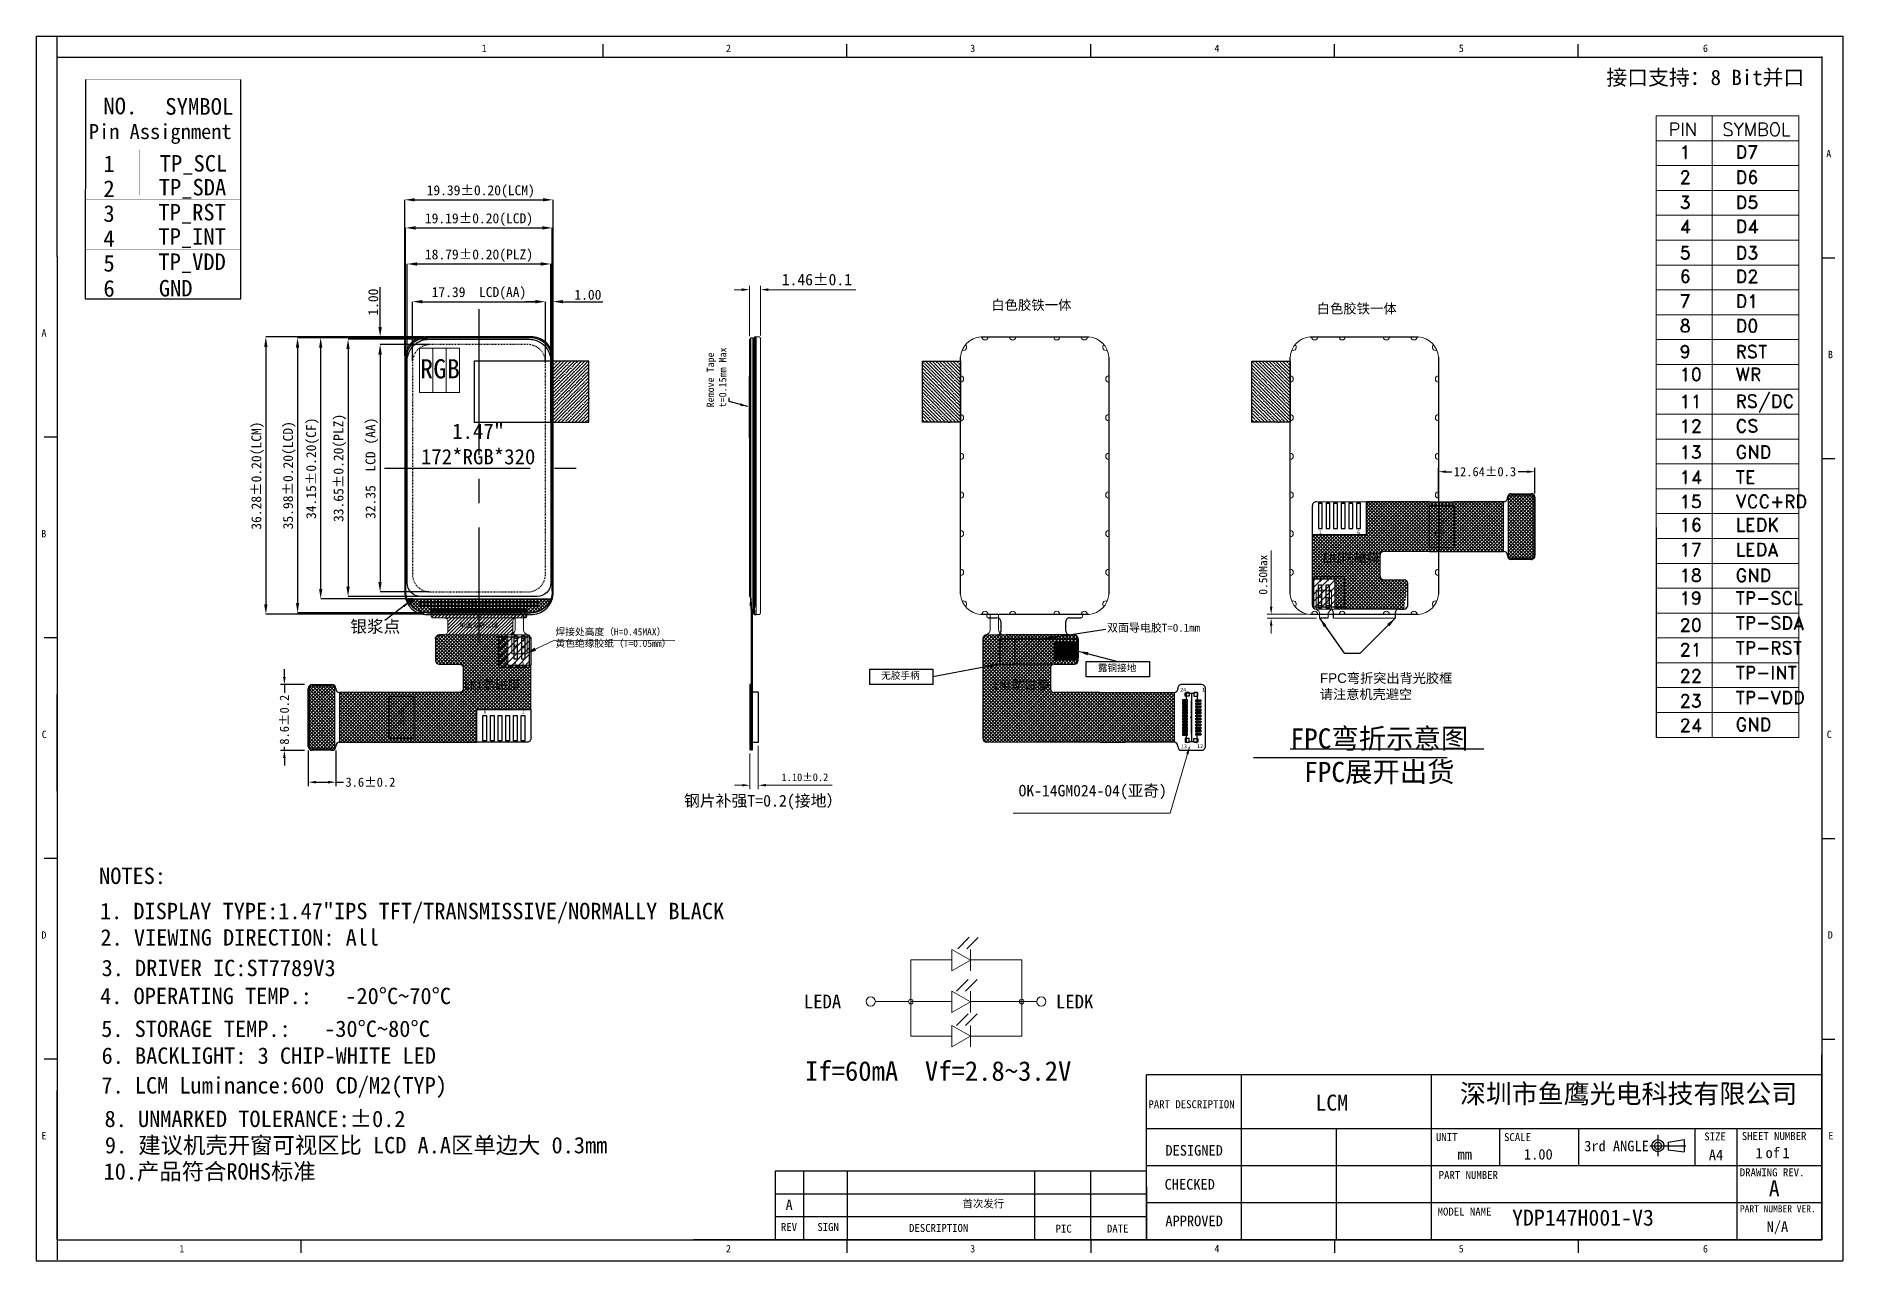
# Model space of a CAD drawing. Header units: inches. Extents: x 3998 to 4235, y -1783 to -1623.
import ezdxf
from ezdxf.enums import TextEntityAlignment as Align

# ---------------------------------------------------------------- set-up
doc = ezdxf.new("R2010")
doc.units = ezdxf.units.IN
doc.header["$LTSCALE"] = 0.2
doc.header["$MEASUREMENT"] = 0
doc.linetypes.add('_DASH', pattern=[0.6, 0.4, -0.2])
doc.linetypes.add('CENTER2', pattern=[28.575, 19.05, -3.175, 3.175, -3.175])
for name, color, linetype in [('5剖面线层', 2, 'Continuous'), ('B_M.drawing', 7, 'Continuous'), ('Bezel', 5, 'Continuous'), ('BL', 6, 'Continuous'), ('DWG', 7, 'Continuous'), ('FPC', 5, 'Continuous'), ('FPC-LED', 4, 'Continuous'), ('GATE.drawing', 3, 'Continuous'), ('Index', 7, 'Continuous'), ('L127.drawing', 1, 'Continuous'), ('L34.drawing', 2, 'Continuous'), ('LAYOUT.drawing', 7, 'Continuous'), ('lcd', 4, 'Continuous'), ('M2', 4, 'Continuous'), ('OUTLINE.drawing', 5, 'Continuous'), ('图框', 7, 'Continuous'), ('标 注', 3, 'Continuous'), ('标注', 3, 'Continuous')]:
    doc.layers.add(name, color=color, linetype=linetype)
for name, color, linetype, lineweight in [('BLU', 2, 'Continuous', 5), ('dim', 82, 'Continuous', 9), ('DIM1', 7, 'Continuous', 13), ('DIM（标注）', 3, 'Continuous', 15), ('LCD_MAIN', 2, 'Continuous', 9)]:
    doc.layers.add(name, color=color, linetype=linetype, lineweight=lineweight)
doc.styles.add('RD', font='ROMAND.shx', dxfattribs={"width": 0.8})
doc.styles.add('ROMAND', font='romand.shx', dxfattribs={"bigfont": 'chineset.shx'})
doc.styles.add('txt', font='txt.shx', dxfattribs={"width": 0.8})
doc.styles.add('中文', font='SimSun.ttf')
doc.styles.add('宋体', font='SimSun.ttf')
doc.styles.add('宝明', font='simhei.ttf')
doc.styles.add('黑体', font='')
doc.styles.get('黑体').set_extended_font_data('楷体_GB2312')
doc.dimstyles.new('0.7', dxfattribs={"dimscale": 0.7, "dimtxt": 2, "dimasz": 2, "dimexe": 1, "dimexo": 0.625, "dimtad": 1, "dimdsep": 46, "dimtxsty": '宋体', "dimcen": 0, "dimadec": 0, "dimazin": 0, "dimtfac": 1, "dimtmove": 0, "dimatfit": 0, "dimfxl": 1, "dimlwd": 15, "dimlwe": 15, "dimarcsym": 0})
doc.dimstyles.new('DIM', dxfattribs={"dimtxt": 3, "dimasz": 1, "dimexe": 0.5, "dimexo": 0.5, "dimgap": 0.1, "dimtad": 1, "dimzin": 0, "dimdsep": 46, "dimtxsty": 'txt', "dimcen": 0, "dimclrd": 3, "dimclre": 3, "dimclrt": 3, "dimadec": 0, "dimazin": 0, "dimtfac": 0.8, "dimtmove": 0, "dimatfit": 3, "dimfxl": 1, "dimtolj": 1, "dimtzin": 0, "dimlwd": 20, "dimlwe": 20, "dimarcsym": 0})
doc.dimstyles.new('SH', dxfattribs={"dimscale": 1.4, "dimtxt": 2.5, "dimasz": 2.5, "dimexe": 1.25, "dimexo": 0.625, "dimtad": 0, "dimdec": 1, "dimzin": 0, "dimdsep": 46, "dimtxsty": 'RD', "dimcen": 2.5, "dimadec": 0, "dimazin": 0, "dimtfac": 0.6, "dimtdec": 4, "dimtmove": 0, "dimatfit": 3, "dimfxl": 1, "dimtolj": 1, "dimarcsym": 0})
doc.dimstyles.get("Standard").update_dxf_attribs({"dimscale": 2, "dimtxt": 1, "dimasz": 0.5, "dimexe": 0.5, "dimexo": 0.5, "dimgap": 0.3, "dimtad": 1, "dimtoh": 1, "dimzin": 0, "dimdsep": 46, "dimtxsty": 'Standard', "dimcen": 0, "dimclrd": 5, "dimclre": 5, "dimclrt": 256, "dimadec": 1, "dimazin": 0, "dimtfac": 1, "dimtofl": 0, "dimtmove": 0, "dimatfit": 3, "dimfxl": 1, "dimtolj": 1, "dimtzin": 0, "dimarcsym": 0})
doc.dimstyles.new('STANDARD$0', dxfattribs={"dimtxt": 2, "dimasz": 2, "dimexe": 0.2, "dimexo": 0.2, "dimgap": 1, "dimtad": 1, "dimdec": 1, "dimzin": 0, "dimdsep": 46, "dimtxsty": 'Standard', "dimcen": 0, "dimclrd": 256, "dimclre": 256, "dimclrt": 7, "dimadec": 0, "dimazin": 0, "dimtfac": 1, "dimtdec": 1, "dimtofl": 0, "dimtmove": 0, "dimatfit": 0, "dimfxl": 1, "dimtolj": 1, "dimtzin": 0, "dimarcsym": 0})
doc.dimstyles.new('标准', dxfattribs={"dimtxt": 1.8, "dimasz": 1.5, "dimexe": 0.5, "dimexo": 0.4, "dimgap": 0.1, "dimtad": 1, "dimzin": 1, "dimdsep": 46, "dimtxsty": '宋体', "dimblk": 'CLOSEDBLANK', "dimcen": 0.09, "dimclrd": 96, "dimclre": 96, "dimclrt": 3, "dimadec": 0, "dimazin": 0, "dimtfac": 1, "dimtofl": 0, "dimtmove": 0, "dimatfit": 1, "dimldrblk": 'CLOSEDBLANK', "dimfxl": 1, "dimtolj": 1, "dimlwd": 0, "dimlwe": 0, "dimarcsym": 0})
doc.dimstyles.new('标注', dxfattribs={"dimtxt": 1.2, "dimasz": 1, "dimexe": 0, "dimexo": 1, "dimgap": 0.2, "dimtad": 0, "dimrnd": 0.0005, "dimzin": 9, "dimdsep": 46, "dimtxsty": 'Standard', "dimcen": 0, "dimclrd": 3, "dimclre": 3, "dimclrt": 3, "dimadec": 0, "dimazin": 0, "dimtfac": 1, "dimtmove": 0, "dimatfit": 3, "dimfxl": 1, "dimlwd": -1, "dimlwe": -1, "dimarcsym": 0})
pattern_1 = [(45, (2726.88258, -2125.6633), (-0.2245064, 0.2245064), [])]
pattern_2 = [(45, (2738.41798, -2127.52015), (-0.2245064, 0.2245064), []), (135, (2738.41798, -2127.52015), (-0.2245064, -0.2245064), [])]
pattern_3 = [(45, (2738.41798, -2127.52015), (-0.2245064, 0.2245064), [])]

msp = doc.modelspace()

# ---------------------------------------------------------------- texts
at = {"color": 4, "linetype": 'Continuous', "style": '宋体'}
for s, height, p in [('1', 0.967, (4056.508, -1625.324)), ('2', 0.967, (4088.476, -1625.324)), ('3', 0.967, (4120.426, -1625.321)), ('4', 0.967, (4152.379, -1625.332)), ('5', 0.967, (4184.341, -1625.321)), ('6', 0.967, (4216.289, -1625.316)), ('A', 0.967, (4232.424, -1639.123)), ('A', 0.967, (3998.925, -1662.558)), ('B', 0.967, (4232.641, -1665.375)), ('B', 0.967, (3998.891, -1688.81)), ('C', 0.967, (3998.956, -1715.058)), ('C', 0.967, (4232.485, -1715.058)), ('D', 0.967, (3998.908, -1741.293)), ('D', 0.967, (4232.625, -1741.293)), ('PART DESCRIPTION', 1.03592, (4143.744, -1763.461)), ('E', 0.967, (3998.925, -1767.54)), ('UNIT', 1.0359, (4181.36, -1767.762)), ('SCALE', 1.0359, (4190.269, -1767.762)), ('3rd ANGLE', 1.3812, (4200.758, -1769.099)), ('SIZE', 1.0359, (4216.471, -1767.673)), ('SHEET NUMBER', 1.03592, (4221.375, -1767.623)), ('E', 0.967, (4232.7, -1767.54)), ('PART NUMBER', 1.03592, (4181.721, -1772.714)), ('DRAWING REV.', 1.03592, (4221.113, -1772.372)), ('MODEL NAME', 1.0359, (4181.578, -1777.503)), ('PART NUMBER VER.', 0.91066, (4221.132, -1777.074)), ('1', 0.967, (4016.959, -1782.325)), ('2', 0.967, (4088.476, -1782.325)), ('3', 0.967, (4120.426, -1782.328)), ('4', 0.967, (4152.379, -1782.316)), ('5', 0.967, (4184.341, -1782.328)), ('6', 0.967, (4216.289, -1782.333))]:
    msp.add_text(s, height=height, dxfattribs=at).set_placement(p)
at = {"color": 6, "style": '宝明'}
for rotation, p in [(90.00003, (4182.377, -1688.639)), (270, (4045.769, -1711.11))]:
    msp.add_text('弯折区', height=0.55, rotation=rotation, dxfattribs=at).set_placement(p)
at = {"color": 1, "linetype": 'Continuous', "style": '宋体'}
for s, height, p in [('LCM ', 2.0977, (4168.44, -1763.784)), ('A', 2.098, (4225.618, -1775.006)), ('A', 1.343, (4096.739, -1776.762)), ('YDP147H001-V3', 2.09774, (4200.598, -1778.825))]:
    msp.add_text(s, height=height, dxfattribs=at).set_placement(p, align=Align.CENTER)
at = {"color": 4, "linetype": 'Continuous', "style": '宋体'}
for s, height, p in [('DESIGNED', 1.3812, (4149.722, -1769.668)), ('mm', 1.3812, (4185.124, -1770.179)), ('1.00', 1.3812, (4194.758, -1770.179)), ('A4', 1.3812, (4218.001, -1770.263)), ('1', 1.381, (4223.626, -1770.034)), ('of', 1.3812, (4225.43, -1769.98)), ('1', 1.381, (4227.174, -1770.008)), ('CHECKED', 1.3812, (4149.15, -1774.106)), ('APPROVED', 1.3812, (4149.722, -1778.896)), ('REV', 1.0359, (4096.721, -1779.517)), ('SIGN', 1.0359, (4101.838, -1779.517)), ('DESCRIPTION', 1.03592, (4116.307, -1779.648)), ('DATE', 1.0359, (4139.723, -1779.725)), ('N/A', 1.3812, (4226.038, -1779.638))]:
    msp.add_text(s, height=height, dxfattribs=at).set_placement(p, align=Align.CENTER)
msp.add_text('PIC', height=1.0359, rotation=0.26479, dxfattribs=at).set_placement((4132.658, -1779.741), align=Align.CENTER)
at = {"color": 7, "attachment_point": 1}
for s, insert, char_height, width, style in [('{\\fSimSun|b0|i0|c134|p54;接口支持：8 Bit并口 }', (4203.653, -1627.653), 2, 27.62526, '宋体'), ('24', (4147.9, -1708.483), 0.5, 0.6937, '宝明'), ('1', (4150.763, -1708.487), 0.5, 0.6937, '宝明'), ('13', (4148.002, -1715.885), 0.5, 0.6937, '宝明'), ('12', (4150.117, -1715.849), 0.5, 0.6937, '宝明'), ('3. DRIVER IC:ST7789V3', (4006.788, -1744.05), 2.14362, 57.68579, '宋体')]:
    msp.add_mtext(s, dxfattribs=dict(at, insert=insert, char_height=char_height, width=width, style=style))
at = {"linetype": 'Continuous', "attachment_point": 1}
for s, insert, char_height in [('{\\fAcadEref|b0|i0|c134|p2;\\C1;A\\Ftxt,gbcbig|c134;g}', (4047.166, -1696.966), 0.15), ('{\\C1;STV7789V3/}GC9307N', (4054.351, -1697.427), 0.25)]:
    msp.add_mtext(s, dxfattribs=dict(at, insert=insert, char_height=char_height))
at = {"color": 6, "attachment_point": 1}
for s, insert, char_height, width, style in [('{\\fSimSun|b0|i0|c134|p54;单面弯折区域}', (4053.617, -1700.02), 0.6, 5.11681, '宋体'), ('{\\C7;双面导电胶T=0.1mm}', (4138.341, -1700.1), 1.05, 19.3783, '中文'), ('{\\C7;GND}', (4132.112, -1703.114), 0.9, 1.98699, '中文'), ('无胶手柄', (4108.788, -1706.429), 0.9, 7.7878, '中文'), ('露铜接地', (4137.125, -1705.435), 0.9, 7.7878, '中文')]:
    msp.add_mtext(s, dxfattribs=dict(at, insert=insert, char_height=char_height, width=width, style=style))
at = {"color": 2, "insert": (4184.5, -1760.325), "char_height": 2.48832, "width": 48.94854, "attachment_point": 1, "rotation": 0, "style": '黑体'}
msp.add_mtext('{\\fSimSun|b1|i0|c134|p2;\\C4;深圳市鱼鹰光电科技有限公司}', dxfattribs=at)
at = {"color": 2, "insert": (4104.337, -1775.454), "char_height": 0.99463, "width": 24.52806, "attachment_point": 1, "style": '宋体'}
msp.add_mtext('\\pi15.0943;{\\C1;首次发行}', dxfattribs=at)
at = {"layer": 'Bezel', "color": 7, "lineweight": -3, "char_height": 1.2815, "width": 11.39812, "attachment_point": 1, "style": '宋体'}
for insert in [(4123.185, -1657.77), (4165.747, -1658.244)]:
    msp.add_mtext('白色胶铁一体', dxfattribs=dict(at, insert=insert))
at = {"layer": 'BLU', "color": 7, "lineweight": 5, "style": '宋体'}
for s, height, rotation, p in [('1', 0.488, 0.00003, (4166.046, -1688.388)), ('6', 0.488, 0.00003, (4171.044, -1688.382)), ('K', 0.407, 0.00003, (4166.062, -1694.6)), ('A', 0.407, 0.00003, (4167.083, -1694.612)), ('A', 0.407, 360, (4060.778, -1705.534)), ('K', 0.407, 360, (4061.79, -1705.537)), ('6', 0.488, 360, (4056.755, -1711.844)), ('1', 0.488, 360, (4061.743, -1711.835))]:
    msp.add_text(s, height=height, rotation=rotation, dxfattribs=at).set_placement(p)
at = {"layer": 'dim', "color": 7, "lineweight": 5, "style": 'ROMAND'}
for s, height, p in [('1', 1.706, (4213.236, -1639.25)), ('D7', 1.7062, (4220.557, -1639.25)), ('2', 1.706, (4213.236, -1642.552)), ('D6', 1.7062, (4220.557, -1642.552)), ('3', 1.706, (4213.236, -1645.836)), ('D5', 1.7062, (4220.557, -1645.836)), ('4', 1.706, (4213.236, -1648.979)), ('D4', 1.7062, (4220.557, -1648.979)), ('5', 1.706, (4213.236, -1652.443)), ('D3', 1.7062, (4220.557, -1652.443)), ('6', 1.706, (4213.236, -1655.509)), ('D2', 1.7062, (4220.557, -1655.509)), ('7', 1.706, (4213.236, -1658.76)), ('D1', 1.7062, (4220.557, -1658.76)), ('8', 1.706, (4213.236, -1661.988)), ('D0', 1.7062, (4220.557, -1661.988)), ('9', 1.706, (4213.236, -1665.365)), ('RST', 1.7062, (4220.557, -1665.365)), ('10', 1.7062, (4213.236, -1668.345)), ('WR', 1.7062, (4220.557, -1668.345)), ('11', 1.7062, (4213.236, -1671.854)), ('RS/DC', 1.7062, (4220.557, -1671.854)), ('12', 1.7062, (4213.236, -1675.087)), ('CS', 1.7062, (4220.557, -1675.087)), ('13', 1.7062, (4213.236, -1678.505)), ('GND', 1.7062, (4220.557, -1678.505)), ('14', 1.7062, (4213.236, -1681.777)), ('TE', 1.7062, (4220.557, -1681.777)), ('15', 1.7062, (4213.236, -1684.962)), ('VCC+RD', 1.7062, (4220.557, -1684.962)), ('16', 1.7062, (4213.236, -1688.022)), ('LEDK', 1.7062, (4220.557, -1688.022)), ('17', 1.7062, (4213.236, -1691.25)), ('LEDA', 1.7062, (4220.557, -1691.25)), ('18', 1.7062, (4213.236, -1694.627)), ('GND', 1.7062, (4220.557, -1694.627)), ('19', 1.7062, (4213.236, -1697.608)), ('TP-SCL', 1.7062, (4220.557, -1697.608)), ('20', 1.7062, (4213.236, -1701.117)), ('TP-SDA', 1.7062, (4220.557, -1700.859)), ('21', 1.7062, (4213.236, -1704.349)), ('TP-RST', 1.7062, (4220.557, -1704.11)), ('22', 1.7062, (4213.236, -1707.768)), ('TP-INT', 1.7062, (4220.557, -1707.362)), ('TP-VDD', 1.7062, (4220.557, -1710.613)), ('23', 1.7062, (4213.236, -1711.039)), ('24', 1.7062, (4213.236, -1714.225)), ('GND', 1.7062, (4220.557, -1714.136))]:
    msp.add_text(s, height=height, dxfattribs=at).set_placement(p)
at = {"layer": 'dim', "color": 7, "lineweight": 5, "char_height": 1.70616, "width": 10.61222, "attachment_point": 1, "style": 'ROMAND'}
for s, insert in [('{\\Fromans|c134;PIN}', (4211.789, -1634.595)), ('{\\Fromans|c134;SYMBOL}', (4218.834, -1634.604))]:
    msp.add_mtext(s, dxfattribs=dict(at, insert=insert))
at = {"layer": 'dim', "color": 7, "attachment_point": 1, "style": '宋体'}
for s, insert, char_height, width in [('焊接处高度（H=0.45MAX）\\P黄色绝缘胶纸（T=0.05mm）', (4066.166, -1700.699), 0.91079, 15.6042), ('{\\fArial|b0|i0|c0|p32;FPC}弯折突出背光胶框\\P请注意机壳避空', (4166.178, -1706.583), 1.26344, 35.37834)]:
    msp.add_mtext(s, dxfattribs=dict(at, insert=insert, char_height=char_height, width=width))
at = {"layer": 'dim', "color": 4}
for s, insert, char_height, width, attachment_point, style in [('{\\fSimSun|b0|i0|c134|p2;\\C7;钢片补强T=0.2(接地）}', (4082.975, -1722.49), 1.52064, 27.23091, 1, '宝明'), ('{\\C7;OK-14GM024-04(亚奇)}', (4146.152, -1721.181), 1.5, 20.74548, 3, '宋体')]:
    msp.add_mtext(s, dxfattribs=dict(at, insert=insert, char_height=char_height, width=width, attachment_point=attachment_point, style=style))
at = {"layer": 'DIM（标注）', "color": 7, "style": '宋体'}
for s, height, p in [('LEDA', 1.8, (4098.658, -1750.412)), ('LEDK', 1.8, (4131.646, -1750.424)), ('If=60mA  Vf=2.8~3.2V ', 2.56087, (4098.817, -1759.878))]:
    msp.add_text(s, height=height, dxfattribs=at).set_placement(p)
at = {"layer": 'FPC', "color": 6, "char_height": 1.2, "width": 7.75466, "rotation": 0.00003, "style": '宋体'}
for insert, attachment_point in [((4166.588, -1692.249), 7), ((4123.467, -1707.499), 1)]:
    msp.add_mtext('EMI防磁膜', dxfattribs=dict(at, insert=insert, attachment_point=attachment_point))
at = {"layer": 'FPC', "color": 6, "attachment_point": 3, "style": '宋体'}
for s, insert, char_height, width in [('银浆点', (4045.863, -1699.661), 1.5963, 6.95452), ('EMI防磁膜', (4061.557, -1707.499), 1.2, 7.75466)]:
    msp.add_mtext(s, dxfattribs=dict(at, insert=insert, char_height=char_height, width=width))
at = {"layer": 'Index', "insert": (4087.243, -1671.803), "char_height": 0.96, "attachment_point": 4, "rotation": 90, "style": '宋体'}
msp.add_mtext('Remove Tape\\Pt=0.15mm Max', dxfattribs=at)
at = {"layer": 'lcd', "color": 7, "insert": (4048.567, -1673.919), "char_height": 2.00104, "width": 15.2104, "attachment_point": 1, "style": '宋体'}
msp.add_mtext('   1.47"\\P172*RGB*320\\P    ', dxfattribs=at)
at = {"layer": 'LCD_MAIN', "color": 1, "linetype": 'ByBlock', "insert": (4048.45, -1665.509), "char_height": 2.5, "width": 1.74196, "attachment_point": 1, "style": '宋体'}
msp.add_mtext('R', dxfattribs=at)
at = {"layer": 'LCD_MAIN', "color": 3, "linetype": 'ByBlock', "insert": (4050.195, -1665.509), "char_height": 2.5, "width": 1.74196, "attachment_point": 1, "style": '宋体'}
msp.add_mtext('G', dxfattribs=at)
at = {"layer": 'LCD_MAIN', "color": 5, "linetype": 'ByBlock', "insert": (4051.968, -1665.509), "char_height": 2.5, "width": 1.74196, "attachment_point": 1, "style": '宋体'}
msp.add_mtext('B', dxfattribs=at)
at = {"layer": 'M2', "color": 4, "linetype": 'ByBlock', "style": '宝明'}
for s, height, p in [('NO.', 2.1802, (4007.018, -1633.478)), ('SYMBOL', 2.1802, (4015.122, -1633.534)), ('Pin Assignment', 1.96217, (4005.117, -1636.708)), ('1', 2.18, (4007.021, -1641.038)), ('TP_SCL', 2.16, (4014.403, -1640.963)), ('2', 2.18, (4007.021, -1644.29)), ('TP_SDA', 2.16, (4014.278, -1644.087)), ('TP_RST', 2.16, (4014.228, -1647.361)), ('3', 2.18, (4007.021, -1647.541)), ('4', 2.18, (4007.021, -1650.793)), ('TP_INT', 2.16, (4014.228, -1650.535)), ('5', 2.18, (4007.021, -1654.044)), ('TP_VDD', 2.16, (4014.228, -1653.834)), ('6', 2.18, (4007.021, -1657.334)), ('GND', 2.16, (4014.278, -1657.297))]:
    msp.add_text(s, height=height, dxfattribs=at).set_placement(p)
at = {"layer": '图框', "style": '宋体'}
for s, height, p in [('NOTES:', 2.1436, (4006.462, -1734.147)), ('1. DISPLAY TYPE:1.47"IPS TFT/TRANSMISSIVE/NORMALLY BLACK', 2.14362, (4006.574, -1738.747)), ('2. VIEWING DIRECTION: All', 2.14362, (4006.639, -1742.197)), ('4. OPERATING TEMP.:   -20%%DC~70%%DC', 2.14362, (4006.595, -1749.855)), ('5. STORAGE TEMP.:   -30%%DC~80%%DC', 2.14362, (4006.739, -1754.144)), ('6. BACKLIGHT: 3 CHIP-WHITE LED', 2.14362, (4006.787, -1757.66)), ('7. LCM Luminance:600 CD/M2(TYP)', 2.14362, (4006.763, -1761.545)), ('8. UNMARKED TOLERANCE:%%P0.2', 2.14362, (4007.173, -1765.929))]:
    msp.add_text(s, height=height, dxfattribs=at).set_placement(p)
at = {"layer": '图框', "color": 1, "style": '宋体'}
msp.add_text('9. 建议机壳开窗可视区比 LCD A.A区单边大 0.3mm', height=2.14362, dxfattribs=at).set_placement((4007.221, -1769.37))
at = {"layer": '图框', "insert": (4007.047, -1770.659), "char_height": 2.14362, "width": 57.68579, "attachment_point": 1, "style": '宋体'}
msp.add_mtext('10.产品符合ROHS标准', dxfattribs=at)
at = {"layer": '标注', "color": 7, "insert": (4162.326, -1721.096), "char_height": 2.62501, "width": 36.92938, "attachment_point": 7, "style": '宋体'}
msp.add_mtext('{\\fSimSun|b0|i0|c134|p2;FPC弯折示意图\\P FPC展开出货}', dxfattribs=at)

# ---------------------------------------------------------------- blocks, each defined once
blk = doc.blocks.new('THIRD-PROJ_BL0')
at = {"linetype": 'Continuous'}
blk.add_line((257.13, 38.11), (257.13, 34.11), dxfattribs=at)
at = {"color": 7, "linetype": 'Continuous'}
for p, q in [((255.59, 36.06), (262.41, 36.06)), ((259.04, 36.73), (262.11, 37.22)), ((259.04, 36.73), (259.04, 35.31)), ((259.04, 35.31), (262.11, 34.94)), ((262.11, 37.22), (262.11, 34.94))]:
    blk.add_line(p, q, dxfattribs=at)
for centre, radius in [((257.13, 36.08), 1.14), ((257.13, 36.06), 0.67)]:
    blk.add_circle(centre, radius, dxfattribs=at)
blk = doc.blocks.new('*D98')
at = {"color": 7, "lineweight": 0, "transparency": 16777216}
for p, q in [((4090.55, -1656.41), (4089.55, -1656.41)), ((4091.55, -1662.49), (4091.55, -1655.91)), ((4093.01, -1662.39), (4093.01, -1655.91)), ((4094.01, -1656.41), (4105.47, -1656.41))]:
    blk.add_line(p, q, dxfattribs=at)
at = {"color": 7, "transparency": 16777216}
for points in [[(4090.55, -1656.24), (4090.55, -1656.58), (4091.55, -1656.41)], [(4094.01, -1656.24), (4094.01, -1656.58), (4093.01, -1656.41)]]:
    blk.add_solid(points, dxfattribs=at)
at = {"layer": 'Defpoints', "color": 0, "transparency": 16777216}
for p in [(4093.01, -1656.41), (4091.55, -1662.89), (4093.01, -1662.79)]:
    blk.add_point(p, dxfattribs=at)
at = {"color": 7, "transparency": 16777216, "insert": (4100.37, -1655.1), "char_height": 1.5, "attachment_point": 5, "style": '宋体'}
blk.add_mtext('\\A1;1.46%%P0.1', dxfattribs=at)
blk = doc.blocks.new('_ClosedBlank')
at = {"color": 0, "linetype": 'ByBlock', "lineweight": -2}
for p, q in [((-1, 0.17), (0, 0)), ((-1, 0.17), (-1, -0.17)), ((0, 0), (-1, -0.17))]:
    blk.add_line(p, q, dxfattribs=at)
blk = doc.blocks.new('ic_GC')
at = {"layer": 'B_M.drawing'}
blk.add_lwpolyline([(-7.65, -0.29), (-7.65, 0.29), (7.65, 0.29), (7.65, 0.2855), (7.6455, 0.2855), (7.643, 0.288), (-7.643, 0.288), (-7.648, 0.283), (-7.648, -0.283), (-7.643, -0.288), (7.643, -0.288), (7.648, -0.283), (7.648, 0.283), (7.6455, 0.2855), (7.65, 0.2855), (7.65, -0.29), (-7.65, -0.29)], close=True, dxfattribs=at)
blk = doc.blocks.new('ic_mark_r')
at = {"layer": '5剖面线层'}
h = blk.add_hatch(color=3, dxfattribs=at)
h.dxf.hatch_style = 1
h.paths.add_polyline_path([(0.045, 0.02495), (0.045, 0.00505), (0.015, 0.00505), (0.015, -0.02495), (-0.015, -0.02495), (-0.015, 0.00505), (-0.045, 0.00505), (-0.045, 0.02495)])
h.paths.add_polyline_path([(0.025, -0.02495), (0.045, -0.02495), (0.045, -0.00495), (0.025, -0.00495)])
at = {"layer": 'OUTLINE.drawing'}
for points in [[(0.045, 0.02495), (0.045, 0.00505), (0.015, 0.00505), (0.015, -0.02495), (-0.015, -0.02495), (-0.015, 0.00505), (-0.045, 0.00505), (-0.045, 0.02495), (0.045, 0.02495)], [(0.025, -0.02495), (0.045, -0.02495), (0.045, -0.00495), (0.025, -0.00495), (0.025, -0.02495)]]:
    blk.add_lwpolyline(points, close=True, dxfattribs=at)
blk = doc.blocks.new('ic_89v3_spec_out_line')
at = {"layer": 'L127.drawing'}
blk.add_lwpolyline([(-7.6775, -0.2565), (7.6775, -0.2565), (7.6775, 0.2565), (-7.6775, 0.2565), (-7.6775, -0.2565)], close=True, dxfattribs=at)
blk.add_lwpolyline([(-7.6775, -0.2565), (7.6775, -0.2565), (7.6775, 0.2565), (-7.6775, 0.2565), (-7.6775, -0.2565)], close=True, dxfattribs=at)
blk.add_lwpolyline([(-7.6775, -0.2565), (7.6775, -0.2565), (7.6775, 0.2565), (-7.6775, 0.2565), (-7.6775, -0.2565)], close=True, dxfattribs=at)
blk = doc.blocks.new('ALIGN_R')
at = {"layer": 'L34.drawing'}
for points in [[(0.045, 0.0199), (0.045, 0), (0.015, 0), (0.015, -0.03), (-0.015, -0.03), (-0.015, 0), (-0.045, 0), (-0.045, 0.0199), (0.045, 0.0199)], [(0.025, -0.03), (0.045, -0.03), (0.045, -0.01), (0.025, -0.01), (0.025, -0.03)]]:
    blk.add_lwpolyline(points, close=True, dxfattribs=at)
blk = doc.blocks.new('ic_89v3_spec_pad_location')
for name, p in [('ic_89v3_spec_out_line', (0, 0)), ('ALIGN_R', (7.48, 0.2265))]:
    blk.add_blockref(name, p)
blk = doc.blocks.new('ic_all')
at = {"xscale": -1}
for name, p in [('ic_89v3_spec_pad_location', (-0.71194, -0.08795)), ('ic_GC', (-0.71194, -0.08845)), ('ic_mark_r', (-8.19194, 0.1335))]:
    blk.add_blockref(name, p, dxfattribs=at)
blk.add_blockref('ic_mark_r', (6.76806, 0.1335))
blk = doc.blocks.new('fpc_pad')
at = {"layer": 'OUTLINE.drawing'}
blk.add_lwpolyline([(-0.035, -0.2), (0.035, -0.2), (0.035, 0.2), (-0.035, 0.2), (-0.035, -0.2)], close=True, dxfattribs=at)
blk = doc.blocks.new('fpc_pad_dummy')
at = {"layer": 'OUTLINE.drawing'}
blk.add_lwpolyline([(-0.035, -0.2), (0.035, -0.2), (0.035, 0.2), (-0.035, 0.2), (-0.035, -0.2)], close=True, dxfattribs=at)
blk = doc.blocks.new('fpc_mark')
at = {"layer": '5剖面线层'}
h = blk.add_hatch(color=3, dxfattribs=at)
h.dxf.hatch_style = 1
h.paths.add_polyline_path([(-0.1, 0.15), (-0.2, 0.15), (-0.2, 0.05), (-0.3, 0.05), (-0.3, -0.05), (-0.2, -0.05), (-0.2, -0.15), (-0.1, -0.15), (-0.1, -0.05), (0.3, -0.05), (0.3, 0.05), (-0.1, 0.05)])
at = {"layer": 'OUTLINE.drawing'}
blk.add_lwpolyline([(-0.1, 0.15), (-0.2, 0.15), (-0.2, 0.05), (-0.3, 0.05), (-0.3, -0.05), (-0.2, -0.05), (-0.2, -0.15), (-0.1, -0.15), (-0.1, -0.05), (0.3, -0.05), (0.3, 0.05), (-0.1, 0.05), (-0.1, 0.15)], close=True, dxfattribs=at)
blk = doc.blocks.new('fpc_label')
at = {"layer": 'LAYOUT.drawing'}
for points in [[(-5.64749, 0.05355), (-5.66249, 0.05355), (-5.66249, 0.06188), (-5.65916, 0.06521), (-5.65082, 0.06521), (-5.64749, 0.06188), (-5.64749, 0.05522), (-5.64916, 0.05522), (-5.64916, 0.06105), (-5.65166, 0.06354), (-5.65832, 0.06354), (-5.66083, 0.06105), (-5.66083, 0.05522), (-5.64749, 0.05522), (-5.64749, 0.05355)], [(-5.64749, 0.04022), (-5.66249, 0.04022), (-5.66249, 0.04188), (-5.66125, 0.04188), (-5.65249, 0.05063), (-5.65249, 0.05189), (-5.66249, 0.05189), (-5.66249, 0.05355), (-5.64749, 0.05355), (-5.64749, 0.05189), (-5.64874, 0.05189), (-5.65708, 0.04355), (-5.65708, 0.04188), (-5.64749, 0.04188), (-5.64749, 0.04022)], [(-5.64749, 0.03189), (-5.65082, 0.02856), (-5.65916, 0.02856), (-5.66249, 0.03189), (-5.66249, 0.03689), (-5.65916, 0.04022), (-5.6575, 0.04022), (-5.6575, 0.03855), (-5.65832, 0.03855), (-5.66083, 0.03606), (-5.66083, 0.03272), (-5.65832, 0.03023), (-5.65166, 0.03023), (-5.64916, 0.03272), (-5.64916, 0.03606), (-5.65166, 0.03855), (-5.65249, 0.03855), (-5.65249, 0.03522), (-5.65415, 0.03522), (-5.65415, 0.04022), (-5.65082, 0.04022), (-5.64749, 0.03689), (-5.64749, 0.03189)], [(-5.51749, 0.05938), (-5.53249, 0.05938), (-5.53249, 0.06104), (-5.51916, 0.06104), (-5.51916, 0.06938), (-5.51749, 0.06938), (-5.51749, 0.05938)], [(-5.51749, 0.04937), (-5.53249, 0.04937), (-5.53249, 0.05104), (-5.51916, 0.05104), (-5.51916, 0.05938), (-5.51749, 0.05938), (-5.51749, 0.04937)], [(-5.51749, 0.04105), (-5.52082, 0.03772), (-5.53249, 0.03772), (-5.53249, 0.03938), (-5.52166, 0.03938), (-5.51916, 0.04187), (-5.51916, 0.04522), (-5.52166, 0.04771), (-5.53249, 0.04771), (-5.53249, 0.04937), (-5.52082, 0.04937), (-5.51749, 0.04604), (-5.51749, 0.04105)], [(-5.51749, 0.02438), (-5.53249, 0.02438), (-5.53249, 0.02605), (-5.53125, 0.02605), (-5.52249, 0.03479), (-5.52249, 0.03605), (-5.53249, 0.03605), (-5.53249, 0.03772), (-5.51749, 0.03772), (-5.51749, 0.03605), (-5.51874, 0.03605), (-5.52708, 0.02771), (-5.52708, 0.02605), (-5.51749, 0.02605), (-5.51749, 0.02438)], [(-5.38749, 0.05355), (-5.40249, 0.05355), (-5.40249, 0.06188), (-5.39916, 0.06521), (-5.39082, 0.06521), (-5.38749, 0.06188), (-5.38749, 0.05522), (-5.38916, 0.05522), (-5.38916, 0.06105), (-5.39166, 0.06354), (-5.39832, 0.06354), (-5.40083, 0.06105), (-5.40083, 0.05522), (-5.38749, 0.05522), (-5.38749, 0.05355)], [(-5.38749, 0.04022), (-5.40249, 0.04022), (-5.40249, 0.04188), (-5.40125, 0.04188), (-5.39249, 0.05063), (-5.39249, 0.05189), (-5.40249, 0.05189), (-5.40249, 0.05355), (-5.38749, 0.05355), (-5.38749, 0.05189), (-5.38874, 0.05189), (-5.39708, 0.04355), (-5.39708, 0.04188), (-5.38749, 0.04188), (-5.38749, 0.04022)], [(-5.38749, 0.03189), (-5.39082, 0.02856), (-5.39916, 0.02856), (-5.40249, 0.03189), (-5.40249, 0.03689), (-5.39916, 0.04022), (-5.3975, 0.04022), (-5.3975, 0.03855), (-5.39832, 0.03855), (-5.40083, 0.03606), (-5.40083, 0.03272), (-5.39832, 0.03023), (-5.39166, 0.03023), (-5.38916, 0.03272), (-5.38916, 0.03606), (-5.39166, 0.03855), (-5.39249, 0.03855), (-5.39249, 0.03522), (-5.39415, 0.03522), (-5.39415, 0.04022), (-5.39082, 0.04022), (-5.38749, 0.03689), (-5.38749, 0.03189)], [(-5.25749, 0.05355), (-5.27249, 0.05355), (-5.27249, 0.06188), (-5.26916, 0.06521), (-5.26082, 0.06521), (-5.25749, 0.06188), (-5.25749, 0.05522), (-5.25916, 0.05522), (-5.25916, 0.06105), (-5.26166, 0.06354), (-5.26832, 0.06354), (-5.27083, 0.06105), (-5.27083, 0.05522), (-5.25749, 0.05522), (-5.25749, 0.05355)], [(-5.25749, 0.04022), (-5.27249, 0.04022), (-5.27249, 0.04188), (-5.27125, 0.04188), (-5.26249, 0.05063), (-5.26249, 0.05189), (-5.27249, 0.05189), (-5.27249, 0.05355), (-5.25749, 0.05355), (-5.25749, 0.05189), (-5.25874, 0.05189), (-5.26708, 0.04355), (-5.26708, 0.04188), (-5.25749, 0.04188), (-5.25749, 0.04022)], [(-5.25749, 0.03189), (-5.26082, 0.02856), (-5.26916, 0.02856), (-5.27249, 0.03189), (-5.27249, 0.03689), (-5.26916, 0.04022), (-5.2675, 0.04022), (-5.2675, 0.03855), (-5.26832, 0.03855), (-5.27083, 0.03606), (-5.27083, 0.03272), (-5.26832, 0.03023), (-5.26166, 0.03023), (-5.25916, 0.03272), (-5.25916, 0.03606), (-5.26166, 0.03855), (-5.26249, 0.03855), (-5.26249, 0.03522), (-5.26415, 0.03522), (-5.26415, 0.04022), (-5.26082, 0.04022), (-5.25749, 0.03689), (-5.25749, 0.03189)], [(-5.12749, 0.05355), (-5.14249, 0.05355), (-5.14249, 0.06188), (-5.13916, 0.06521), (-5.13082, 0.06521), (-5.12749, 0.06188), (-5.12749, 0.05522), (-5.12916, 0.05522), (-5.12916, 0.06105), (-5.13166, 0.06354), (-5.13832, 0.06354), (-5.14083, 0.06105), (-5.14083, 0.05522), (-5.12749, 0.05522), (-5.12749, 0.05355)], [(-5.12749, 0.04022), (-5.14249, 0.04022), (-5.14249, 0.04188), (-5.14125, 0.04188), (-5.13249, 0.05063), (-5.13249, 0.05189), (-5.14249, 0.05189), (-5.14249, 0.05355), (-5.12749, 0.05355), (-5.12749, 0.05189), (-5.12874, 0.05189), (-5.13708, 0.04355), (-5.13708, 0.04188), (-5.12749, 0.04188), (-5.12749, 0.04022)], [(-5.12749, 0.03189), (-5.13082, 0.02856), (-5.13916, 0.02856), (-5.14249, 0.03189), (-5.14249, 0.03689), (-5.13916, 0.04022), (-5.1375, 0.04022), (-5.1375, 0.03855), (-5.13832, 0.03855), (-5.14083, 0.03606), (-5.14083, 0.03272), (-5.13832, 0.03023), (-5.13166, 0.03023), (-5.12916, 0.03272), (-5.12916, 0.03606), (-5.13166, 0.03855), (-5.13249, 0.03855), (-5.13249, 0.03522), (-5.13415, 0.03522), (-5.13415, 0.04022), (-5.13082, 0.04022), (-5.12749, 0.03689), (-5.12749, 0.03189)], [(-4.99749, 0.05353), (-5.01249, 0.05353), (-5.01249, 0.0552), (-4.99916, 0.0552), (-4.99916, 0.06354), (-4.99749, 0.06354), (-4.99749, 0.05353)], [(-4.99749, 0.04521), (-5.00082, 0.04188), (-5.00916, 0.04188), (-5.01249, 0.04521), (-5.01249, 0.0502), (-5.00916, 0.05353), (-5.0075, 0.05353), (-5.0075, 0.05187), (-5.00832, 0.05187), (-5.01083, 0.04938), (-5.01083, 0.04603), (-5.00832, 0.04354), (-5.00166, 0.04354), (-4.99916, 0.04603), (-4.99916, 0.04938), (-5.00166, 0.05187), (-5.00249, 0.05187), (-5.00249, 0.04854), (-5.00415, 0.04854), (-5.00415, 0.05353), (-5.00082, 0.05353), (-4.99749, 0.0502), (-4.99749, 0.04521)], [(-4.99749, 0.03522), (-5.00249, 0.03022), (-5.01249, 0.03022), (-5.01249, 0.03189), (-5.00333, 0.03189), (-4.99916, 0.03604), (-5.00333, 0.04021), (-5.01249, 0.04021), (-5.01249, 0.04188), (-5.00249, 0.04188), (-4.99749, 0.03688), (-4.99749, 0.03522)], [(-4.86749, 0.05353), (-4.88249, 0.05353), (-4.88249, 0.0552), (-4.86916, 0.0552), (-4.86916, 0.06354), (-4.86749, 0.06354), (-4.86749, 0.05353)], [(-4.86749, 0.04521), (-4.87082, 0.04188), (-4.87916, 0.04188), (-4.88249, 0.04521), (-4.88249, 0.0502), (-4.87916, 0.05353), (-4.8775, 0.05353), (-4.8775, 0.05187), (-4.87832, 0.05187), (-4.88083, 0.04938), (-4.88083, 0.04603), (-4.87832, 0.04354), (-4.87166, 0.04354), (-4.86916, 0.04603), (-4.86916, 0.04938), (-4.87166, 0.05187), (-4.87249, 0.05187), (-4.87249, 0.04854), (-4.87415, 0.04854), (-4.87415, 0.05353), (-4.87082, 0.05353), (-4.86749, 0.0502), (-4.86749, 0.04521)], [(-4.86749, 0.03522), (-4.87249, 0.03022), (-4.88249, 0.03022), (-4.88249, 0.03189), (-4.87333, 0.03189), (-4.86916, 0.03604), (-4.87333, 0.04021), (-4.88249, 0.04021), (-4.88249, 0.04188), (-4.87249, 0.04188), (-4.86749, 0.03688), (-4.86749, 0.03522)], [(-4.73749, 0.0577), (-4.75249, 0.0577), (-4.75249, 0.06103), (-4.74916, 0.06436), (-4.75249, 0.0677), (-4.75249, 0.07103), (-4.73749, 0.07103), (-4.73749, 0.06937), (-4.75083, 0.06937), (-4.75083, 0.06853), (-4.74666, 0.06436), (-4.75083, 0.0602), (-4.75083, 0.05936), (-4.73749, 0.05936), (-4.73749, 0.0577)], [(-4.73749, 0.04937), (-4.74082, 0.04604), (-4.74583, 0.04604), (-4.74583, 0.04771), (-4.74166, 0.04771), (-4.73916, 0.0502), (-4.73916, 0.05354), (-4.74166, 0.05603), (-4.74832, 0.05603), (-4.75083, 0.05354), (-4.75083, 0.0502), (-4.74832, 0.04771), (-4.74583, 0.04771), (-4.74583, 0.04604), (-4.74916, 0.04604), (-4.75249, 0.04937), (-4.75249, 0.05437), (-4.74916, 0.0577), (-4.74082, 0.0577), (-4.73749, 0.05437), (-4.73749, 0.04937)], [(-4.73749, 0.03772), (-4.74082, 0.03439), (-4.74916, 0.03439), (-4.75249, 0.03772), (-4.75249, 0.04271), (-4.74916, 0.04604), (-4.7475, 0.04604), (-4.7475, 0.04438), (-4.74832, 0.04438), (-4.75083, 0.04189), (-4.75083, 0.03854), (-4.74832, 0.03605), (-4.74166, 0.03605), (-4.73916, 0.03854), (-4.73916, 0.04189), (-4.74166, 0.04438), (-4.74249, 0.04438), (-4.74249, 0.04604), (-4.74082, 0.04604), (-4.73749, 0.04271), (-4.73749, 0.03772)], [(-4.73749, 0.02773), (-4.74249, 0.02273), (-4.75249, 0.02273), (-4.75249, 0.0244), (-4.74333, 0.0244), (-4.73916, 0.02855), (-4.74333, 0.03272), (-4.75249, 0.03272), (-4.75249, 0.03439), (-4.74249, 0.03439), (-4.73749, 0.02939), (-4.73749, 0.02773)], [(-4.60749, 0.0577), (-4.62249, 0.0577), (-4.62249, 0.06103), (-4.61916, 0.06436), (-4.62249, 0.0677), (-4.62249, 0.07103), (-4.60749, 0.07103), (-4.60749, 0.06937), (-4.62083, 0.06937), (-4.62083, 0.06853), (-4.61666, 0.06436), (-4.62083, 0.0602), (-4.62083, 0.05936), (-4.60749, 0.05936), (-4.60749, 0.0577)], [(-4.60749, 0.04937), (-4.61082, 0.04604), (-4.61583, 0.04604), (-4.61583, 0.04771), (-4.61166, 0.04771), (-4.60916, 0.0502), (-4.60916, 0.05354), (-4.61166, 0.05603), (-4.61832, 0.05603), (-4.62083, 0.05354), (-4.62083, 0.0502), (-4.61832, 0.04771), (-4.61583, 0.04771), (-4.61583, 0.04604), (-4.61916, 0.04604), (-4.62249, 0.04937), (-4.62249, 0.05437), (-4.61916, 0.0577), (-4.61082, 0.0577), (-4.60749, 0.05437), (-4.60749, 0.04937)], [(-4.60749, 0.03772), (-4.61082, 0.03439), (-4.61916, 0.03439), (-4.62249, 0.03772), (-4.62249, 0.04271), (-4.61916, 0.04604), (-4.6175, 0.04604), (-4.6175, 0.04438), (-4.61832, 0.04438), (-4.62083, 0.04189), (-4.62083, 0.03854), (-4.61832, 0.03605), (-4.61166, 0.03605), (-4.60916, 0.03854), (-4.60916, 0.04189), (-4.61166, 0.04438), (-4.61249, 0.04438), (-4.61249, 0.04604), (-4.61082, 0.04604), (-4.60749, 0.04271), (-4.60749, 0.03772)], [(-4.60749, 0.02773), (-4.61249, 0.02273), (-4.62249, 0.02273), (-4.62249, 0.0244), (-4.61333, 0.0244), (-4.60916, 0.02855), (-4.61333, 0.03272), (-4.62249, 0.03272), (-4.62249, 0.03439), (-4.61249, 0.03439), (-4.60749, 0.02939), (-4.60749, 0.02773)], [(-4.47749, 0.0577), (-4.49249, 0.0577), (-4.49249, 0.06103), (-4.48916, 0.06436), (-4.49249, 0.0677), (-4.49249, 0.07103), (-4.47749, 0.07103), (-4.47749, 0.06937), (-4.49083, 0.06937), (-4.49083, 0.06853), (-4.48666, 0.06436), (-4.49083, 0.0602), (-4.49083, 0.05936), (-4.47749, 0.05936), (-4.47749, 0.0577)], [(-4.47749, 0.04937), (-4.48082, 0.04604), (-4.48583, 0.04604), (-4.48583, 0.04771), (-4.48166, 0.04771), (-4.47916, 0.0502), (-4.47916, 0.05354), (-4.48166, 0.05603), (-4.48832, 0.05603), (-4.49083, 0.05354), (-4.49083, 0.0502), (-4.48832, 0.04771), (-4.48583, 0.04771), (-4.48583, 0.04604), (-4.48916, 0.04604), (-4.49249, 0.04937), (-4.49249, 0.05437), (-4.48916, 0.0577), (-4.48082, 0.0577), (-4.47749, 0.05437), (-4.47749, 0.04937)], [(-4.47749, 0.03772), (-4.48082, 0.03439), (-4.48916, 0.03439), (-4.49249, 0.03772), (-4.49249, 0.04271), (-4.48916, 0.04604), (-4.4875, 0.04604), (-4.4875, 0.04438), (-4.48832, 0.04438), (-4.49083, 0.04189), (-4.49083, 0.03854), (-4.48832, 0.03605), (-4.48166, 0.03605), (-4.47916, 0.03854), (-4.47916, 0.04189), (-4.48166, 0.04438), (-4.48249, 0.04438), (-4.48249, 0.04604), (-4.48082, 0.04604), (-4.47749, 0.04271), (-4.47749, 0.03772)], [(-4.47749, 0.02773), (-4.48249, 0.02273), (-4.49249, 0.02273), (-4.49249, 0.0244), (-4.48333, 0.0244), (-4.47916, 0.02855), (-4.48333, 0.03272), (-4.49249, 0.03272), (-4.49249, 0.03439), (-4.48249, 0.03439), (-4.47749, 0.02939), (-4.47749, 0.02773)], [(-4.34749, 0.0577), (-4.36249, 0.0577), (-4.36249, 0.06103), (-4.35916, 0.06436), (-4.36249, 0.0677), (-4.36249, 0.07103), (-4.34749, 0.07103), (-4.34749, 0.06937), (-4.36083, 0.06937), (-4.36083, 0.06853), (-4.35666, 0.06436), (-4.36083, 0.0602), (-4.36083, 0.05936), (-4.34749, 0.05936), (-4.34749, 0.0577)], [(-4.34749, 0.04937), (-4.35082, 0.04604), (-4.35583, 0.04604), (-4.35583, 0.04771), (-4.35166, 0.04771), (-4.34916, 0.0502), (-4.34916, 0.05354), (-4.35166, 0.05603), (-4.35832, 0.05603), (-4.36083, 0.05354), (-4.36083, 0.0502), (-4.35832, 0.04771), (-4.35583, 0.04771), (-4.35583, 0.04604), (-4.35916, 0.04604), (-4.36249, 0.04937), (-4.36249, 0.05437), (-4.35916, 0.0577), (-4.35082, 0.0577), (-4.34749, 0.05437), (-4.34749, 0.04937)], [(-4.34749, 0.03772), (-4.35082, 0.03439), (-4.35916, 0.03439), (-4.36249, 0.03772), (-4.36249, 0.04271), (-4.35916, 0.04604), (-4.3575, 0.04604), (-4.3575, 0.04438), (-4.35832, 0.04438), (-4.36083, 0.04189), (-4.36083, 0.03854), (-4.35832, 0.03605), (-4.35166, 0.03605), (-4.34916, 0.03854), (-4.34916, 0.04189), (-4.35166, 0.04438), (-4.35249, 0.04438), (-4.35249, 0.04604), (-4.35082, 0.04604), (-4.34749, 0.04271), (-4.34749, 0.03772)], [(-4.34749, 0.02773), (-4.35249, 0.02273), (-4.36249, 0.02273), (-4.36249, 0.0244), (-4.35333, 0.0244), (-4.34916, 0.02855), (-4.35333, 0.03272), (-4.36249, 0.03272), (-4.36249, 0.03439), (-4.35249, 0.03439), (-4.34749, 0.02939), (-4.34749, 0.02773)], [(-4.21749, 0.0577), (-4.23249, 0.0577), (-4.23249, 0.06103), (-4.22916, 0.06436), (-4.23249, 0.0677), (-4.23249, 0.07103), (-4.21749, 0.07103), (-4.21749, 0.06937), (-4.23083, 0.06937), (-4.23083, 0.06853), (-4.22666, 0.06436), (-4.23083, 0.0602), (-4.23083, 0.05936), (-4.21749, 0.05936), (-4.21749, 0.0577)], [(-4.21749, 0.04937), (-4.22082, 0.04604), (-4.22583, 0.04604), (-4.22583, 0.04771), (-4.22166, 0.04771), (-4.21916, 0.0502), (-4.21916, 0.05354), (-4.22166, 0.05603), (-4.22832, 0.05603), (-4.23083, 0.05354), (-4.23083, 0.0502), (-4.22832, 0.04771), (-4.22583, 0.04771), (-4.22583, 0.04604), (-4.22916, 0.04604), (-4.23249, 0.04937), (-4.23249, 0.05437), (-4.22916, 0.0577), (-4.22082, 0.0577), (-4.21749, 0.05437), (-4.21749, 0.04937)], [(-4.21749, 0.03772), (-4.22082, 0.03439), (-4.22916, 0.03439), (-4.23249, 0.03772), (-4.23249, 0.04271), (-4.22916, 0.04604), (-4.2275, 0.04604), (-4.2275, 0.04438), (-4.22832, 0.04438), (-4.23083, 0.04189), (-4.23083, 0.03854), (-4.22832, 0.03605), (-4.22166, 0.03605), (-4.21916, 0.03854), (-4.21916, 0.04189), (-4.22166, 0.04438), (-4.22249, 0.04438), (-4.22249, 0.04604), (-4.22082, 0.04604), (-4.21749, 0.04271), (-4.21749, 0.03772)], [(-4.21749, 0.02773), (-4.22249, 0.02273), (-4.23249, 0.02273), (-4.23249, 0.0244), (-4.22333, 0.0244), (-4.21916, 0.02855), (-4.22333, 0.03272), (-4.23249, 0.03272), (-4.23249, 0.03439), (-4.22249, 0.03439), (-4.21749, 0.02939), (-4.21749, 0.02773)], [(-4.08749, 0.07104), (-4.09457, 0.07104), (-4.09958, 0.06604), (-4.10249, 0.06604), (-4.10249, 0.06771), (-4.10041, 0.06771), (-4.09624, 0.07186), (-4.10041, 0.07603), (-4.10249, 0.07603), (-4.10249, 0.0777), (-4.09958, 0.0777), (-4.09457, 0.0727), (-4.08749, 0.0727), (-4.08749, 0.07104)], [(-4.08749, 0.05271), (-4.10249, 0.05271), (-4.10249, 0.05604), (-4.09916, 0.05937), (-4.10249, 0.06271), (-4.10249, 0.06604), (-4.08749, 0.06604), (-4.08749, 0.06438), (-4.10083, 0.06438), (-4.10083, 0.06354), (-4.09666, 0.05937), (-4.10083, 0.05521), (-4.10083, 0.05437), (-4.08749, 0.05437), (-4.08749, 0.05271)], [(-4.08749, 0.03937), (-4.10249, 0.03937), (-4.10249, 0.0427), (-4.09916, 0.04603), (-4.10249, 0.04938), (-4.10249, 0.05271), (-4.08749, 0.05271), (-4.08749, 0.05104), (-4.10083, 0.05104), (-4.10083, 0.0502), (-4.09666, 0.04603), (-4.10083, 0.04188), (-4.10083, 0.04104), (-4.08749, 0.04104), (-4.08749, 0.03937)], [(-4.08749, 0.03105), (-4.09082, 0.02772), (-4.10249, 0.02772), (-4.10249, 0.02938), (-4.09166, 0.02938), (-4.08916, 0.03187), (-4.08916, 0.03522), (-4.09166, 0.03771), (-4.10249, 0.03771), (-4.10249, 0.03937), (-4.09082, 0.03937), (-4.08749, 0.03604), (-4.08749, 0.03105)], [(-4.08749, 0.01606), (-4.10249, 0.01606), (-4.10249, 0.02439), (-4.09916, 0.02772), (-4.09082, 0.02772), (-4.08749, 0.02439), (-4.08749, 0.01773), (-4.08916, 0.01773), (-4.08916, 0.02356), (-4.09166, 0.02605), (-4.09832, 0.02605), (-4.10083, 0.02356), (-4.10083, 0.01773), (-4.08749, 0.01773), (-4.08749, 0.01606)], [(-3.95749, 0.05938), (-3.97249, 0.05938), (-3.97249, 0.0677), (-3.96916, 0.07103), (-3.96082, 0.07103), (-3.95749, 0.0677), (-3.95749, 0.06104), (-3.95916, 0.06104), (-3.95916, 0.06688), (-3.96166, 0.06937), (-3.96832, 0.06937), (-3.97083, 0.06688), (-3.97083, 0.06104), (-3.95749, 0.06104), (-3.95749, 0.05938)], [(-3.95749, 0.04604), (-3.97249, 0.04604), (-3.97249, 0.04771), (-3.97125, 0.04771), (-3.96249, 0.05645), (-3.96249, 0.05771), (-3.97249, 0.05771), (-3.97249, 0.05938), (-3.95749, 0.05938), (-3.95749, 0.05771), (-3.95874, 0.05771), (-3.96708, 0.04937), (-3.96708, 0.04771), (-3.95749, 0.04771), (-3.95749, 0.04604)], [(-3.95749, 0.03772), (-3.96082, 0.03439), (-3.96916, 0.03439), (-3.97249, 0.03772), (-3.97249, 0.04271), (-3.96916, 0.04604), (-3.9675, 0.04604), (-3.9675, 0.04438), (-3.96832, 0.04438), (-3.97083, 0.04189), (-3.97083, 0.03854), (-3.96832, 0.03605), (-3.96166, 0.03605), (-3.95916, 0.03854), (-3.95916, 0.04189), (-3.96166, 0.04438), (-3.96249, 0.04438), (-3.96249, 0.04105), (-3.96415, 0.04105), (-3.96415, 0.04604), (-3.96082, 0.04604), (-3.95749, 0.04271), (-3.95749, 0.03772)], [(-3.95749, 0.02273), (-3.96916, 0.02273), (-3.97249, 0.02606), (-3.97249, 0.03106), (-3.96916, 0.03439), (-3.95749, 0.03439), (-3.95749, 0.03272), (-3.96249, 0.03272), (-3.96249, 0.0244), (-3.96415, 0.0244), (-3.96415, 0.03272), (-3.96832, 0.03272), (-3.97083, 0.03023), (-3.97083, 0.02689), (-3.96832, 0.0244), (-3.95749, 0.0244), (-3.95749, 0.02273)], [(-3.82749, 0.05938), (-3.84249, 0.05938), (-3.84249, 0.0677), (-3.83916, 0.07103), (-3.83082, 0.07103), (-3.82749, 0.0677), (-3.82749, 0.06104), (-3.82916, 0.06104), (-3.82916, 0.06688), (-3.83166, 0.06937), (-3.83832, 0.06937), (-3.84083, 0.06688), (-3.84083, 0.06104), (-3.82749, 0.06104), (-3.82749, 0.05938)], [(-3.82749, 0.04604), (-3.84249, 0.04604), (-3.84249, 0.04771), (-3.84125, 0.04771), (-3.83249, 0.05645), (-3.83249, 0.05771), (-3.84249, 0.05771), (-3.84249, 0.05938), (-3.82749, 0.05938), (-3.82749, 0.05771), (-3.82874, 0.05771), (-3.83708, 0.04937), (-3.83708, 0.04771), (-3.82749, 0.04771), (-3.82749, 0.04604)], [(-3.82749, 0.03772), (-3.83082, 0.03439), (-3.83916, 0.03439), (-3.84249, 0.03772), (-3.84249, 0.04271), (-3.83916, 0.04604), (-3.8375, 0.04604), (-3.8375, 0.04438), (-3.83832, 0.04438), (-3.84083, 0.04189), (-3.84083, 0.03854), (-3.83832, 0.03605), (-3.83166, 0.03605), (-3.82916, 0.03854), (-3.82916, 0.04189), (-3.83166, 0.04438), (-3.83249, 0.04438), (-3.83249, 0.04105), (-3.83415, 0.04105), (-3.83415, 0.04604), (-3.83082, 0.04604), (-3.82749, 0.04271), (-3.82749, 0.03772)], [(-3.82749, 0.02273), (-3.83916, 0.02273), (-3.84249, 0.02606), (-3.84249, 0.03106), (-3.83916, 0.03439), (-3.82749, 0.03439), (-3.82749, 0.03272), (-3.83249, 0.03272), (-3.83249, 0.0244), (-3.83415, 0.0244), (-3.83415, 0.03272), (-3.83832, 0.03272), (-3.84083, 0.03023), (-3.84083, 0.02689), (-3.83832, 0.0244), (-3.82749, 0.0244), (-3.82749, 0.02273)], [(-3.69749, 0.05271), (-3.71249, 0.05271), (-3.71249, 0.06104), (-3.70916, 0.06437), (-3.70082, 0.06437), (-3.69749, 0.06104), (-3.69749, 0.05438), (-3.69916, 0.05438), (-3.69916, 0.06021), (-3.70166, 0.0627), (-3.70832, 0.0627), (-3.71083, 0.06021), (-3.71083, 0.05438), (-3.69749, 0.05438), (-3.69749, 0.05271)], [(-3.69749, 0.04106), (-3.71249, 0.04106), (-3.71249, 0.04938), (-3.70916, 0.05271), (-3.70082, 0.05271), (-3.69749, 0.04938), (-3.69749, 0.04272), (-3.69916, 0.04272), (-3.69916, 0.04856), (-3.70166, 0.05105), (-3.70832, 0.05105), (-3.71083, 0.04856), (-3.71083, 0.04272), (-3.69749, 0.04272), (-3.69749, 0.04106)], [(-3.69749, 0.0344), (-3.70249, 0.0294), (-3.71249, 0.0294), (-3.71249, 0.03107), (-3.70333, 0.03107), (-3.69916, 0.03522), (-3.70333, 0.03939), (-3.71249, 0.03939), (-3.71249, 0.04106), (-3.70249, 0.04106), (-3.69749, 0.03606), (-3.69749, 0.0344)], [(-3.56749, 0.05271), (-3.58249, 0.05271), (-3.58249, 0.06104), (-3.57916, 0.06437), (-3.57082, 0.06437), (-3.56749, 0.06104), (-3.56749, 0.05438), (-3.56916, 0.05438), (-3.56916, 0.06021), (-3.57166, 0.0627), (-3.57832, 0.0627), (-3.58083, 0.06021), (-3.58083, 0.05438), (-3.56749, 0.05438), (-3.56749, 0.05271)], [(-3.56749, 0.04106), (-3.58249, 0.04106), (-3.58249, 0.04938), (-3.57916, 0.05271), (-3.57082, 0.05271), (-3.56749, 0.04938), (-3.56749, 0.04272), (-3.56916, 0.04272), (-3.56916, 0.04856), (-3.57166, 0.05105), (-3.57832, 0.05105), (-3.58083, 0.04856), (-3.58083, 0.04272), (-3.56749, 0.04272), (-3.56749, 0.04106)], [(-3.56749, 0.0344), (-3.57249, 0.0294), (-3.58249, 0.0294), (-3.58249, 0.03107), (-3.57333, 0.03107), (-3.56916, 0.03522), (-3.57333, 0.03939), (-3.58249, 0.03939), (-3.58249, 0.04106), (-3.57249, 0.04106), (-3.56749, 0.03606), (-3.56749, 0.0344)], [(-3.43749, 0.05353), (-3.45249, 0.05353), (-3.45249, 0.0552), (-3.44583, 0.0552), (-3.44583, 0.06187), (-3.45249, 0.06187), (-3.45249, 0.06354), (-3.43749, 0.06354), (-3.43749, 0.06187), (-3.44415, 0.06187), (-3.44415, 0.0552), (-3.43749, 0.0552), (-3.43749, 0.05353)], [(-3.43749, 0.04521), (-3.44082, 0.04188), (-3.44916, 0.04188), (-3.45249, 0.04521), (-3.45249, 0.0502), (-3.44916, 0.05353), (-3.4475, 0.05353), (-3.4475, 0.05187), (-3.44832, 0.05187), (-3.45083, 0.04938), (-3.45083, 0.04603), (-3.44832, 0.04354), (-3.44166, 0.04354), (-3.43916, 0.04603), (-3.43916, 0.04938), (-3.44166, 0.05187), (-3.44249, 0.05187), (-3.44249, 0.04854), (-3.44415, 0.04854), (-3.44415, 0.05353), (-3.44082, 0.05353), (-3.43749, 0.0502), (-3.43749, 0.04521)], [(-3.43749, 0.03522), (-3.44249, 0.03022), (-3.45249, 0.03022), (-3.45249, 0.03189), (-3.44333, 0.03189), (-3.43916, 0.03604), (-3.44333, 0.04021), (-3.45249, 0.04021), (-3.45249, 0.04188), (-3.44249, 0.04188), (-3.43749, 0.03688), (-3.43749, 0.03522)], [(-3.30749, 0.05271), (-3.32249, 0.05271), (-3.32249, 0.06021), (-3.31999, 0.06272), (-3.31832, 0.06272), (-3.31832, 0.06105), (-3.31958, 0.06105), (-3.32083, 0.05979), (-3.32083, 0.05438), (-3.31583, 0.05438), (-3.31583, 0.05979), (-3.31708, 0.06105), (-3.31832, 0.06105), (-3.31832, 0.06272), (-3.31666, 0.06272), (-3.31415, 0.06021), (-3.31415, 0.05438), (-3.30749, 0.05438), (-3.30749, 0.05271)], [(-3.30749, 0.04271), (-3.32249, 0.04271), (-3.32249, 0.05021), (-3.31999, 0.05271), (-3.31832, 0.05271), (-3.31832, 0.05105), (-3.31958, 0.05105), (-3.32083, 0.04979), (-3.32083, 0.04437), (-3.31583, 0.04437), (-3.31583, 0.04979), (-3.31708, 0.05105), (-3.31832, 0.05105), (-3.31832, 0.05271), (-3.31666, 0.05271), (-3.31415, 0.05021), (-3.31415, 0.04437), (-3.30749, 0.04437), (-3.30749, 0.04271)], [(-3.30749, 0.03605), (-3.31249, 0.03105), (-3.32249, 0.03105), (-3.32249, 0.03272), (-3.31333, 0.03272), (-3.30916, 0.03687), (-3.31333, 0.04104), (-3.32249, 0.04104), (-3.32249, 0.04271), (-3.31249, 0.04271), (-3.30749, 0.03771), (-3.30749, 0.03605)], [(-3.17749, 0.05271), (-3.19249, 0.05271), (-3.19249, 0.06021), (-3.18999, 0.06272), (-3.18832, 0.06272), (-3.18832, 0.06105), (-3.18958, 0.06105), (-3.19083, 0.05979), (-3.19083, 0.05438), (-3.18583, 0.05438), (-3.18583, 0.05979), (-3.18708, 0.06105), (-3.18832, 0.06105), (-3.18832, 0.06272), (-3.18666, 0.06272), (-3.18415, 0.06021), (-3.18415, 0.05438), (-3.17749, 0.05438), (-3.17749, 0.05271)], [(-3.17749, 0.04271), (-3.19249, 0.04271), (-3.19249, 0.05021), (-3.18999, 0.05271), (-3.18832, 0.05271), (-3.18832, 0.05105), (-3.18958, 0.05105), (-3.19083, 0.04979), (-3.19083, 0.04437), (-3.18583, 0.04437), (-3.18583, 0.04979), (-3.18708, 0.05105), (-3.18832, 0.05105), (-3.18832, 0.05271), (-3.18666, 0.05271), (-3.18415, 0.05021), (-3.18415, 0.04437), (-3.17749, 0.04437), (-3.17749, 0.04271)], [(-3.17749, 0.03605), (-3.18249, 0.03105), (-3.19249, 0.03105), (-3.19249, 0.03272), (-3.18333, 0.03272), (-3.17916, 0.03687), (-3.18333, 0.04104), (-3.19249, 0.04104), (-3.19249, 0.04271), (-3.18249, 0.04271), (-3.17749, 0.03771), (-3.17749, 0.03605)], [(-3.04749, 0.06187), (-3.04916, 0.06187), (-3.04916, 0.06353), (-3.06083, 0.06353), (-3.06083, 0.06187), (-3.06249, 0.06187), (-3.06249, 0.06686), (-3.06083, 0.06686), (-3.06083, 0.0652), (-3.04916, 0.0652), (-3.04916, 0.06686), (-3.04749, 0.06686), (-3.04749, 0.06187)], [(-3.04749, 0.05021), (-3.06249, 0.05021), (-3.06249, 0.05854), (-3.05916, 0.06187), (-3.05082, 0.06187), (-3.04749, 0.05854), (-3.04749, 0.05188), (-3.04916, 0.05188), (-3.04916, 0.05771), (-3.05166, 0.0602), (-3.05832, 0.0602), (-3.06083, 0.05771), (-3.06083, 0.05188), (-3.04749, 0.05188), (-3.04749, 0.05021)], [(-3.04749, 0.03856), (-3.06249, 0.03856), (-3.06249, 0.04688), (-3.05916, 0.05021), (-3.05082, 0.05021), (-3.04749, 0.04688), (-3.04749, 0.04022), (-3.04916, 0.04022), (-3.04916, 0.04606), (-3.05166, 0.04855), (-3.05832, 0.04855), (-3.06083, 0.04606), (-3.06083, 0.04022), (-3.04749, 0.04022), (-3.04749, 0.03856)], [(-3.04749, 0.0319), (-3.05249, 0.0269), (-3.06249, 0.0269), (-3.06249, 0.02857), (-3.05333, 0.02857), (-3.04916, 0.03272), (-3.05333, 0.03689), (-3.06249, 0.03689), (-3.06249, 0.03856), (-3.05249, 0.03856), (-3.04749, 0.03356), (-3.04749, 0.0319)], [(-2.91749, 0.06187), (-2.91916, 0.06187), (-2.91916, 0.06353), (-2.93083, 0.06353), (-2.93083, 0.06187), (-2.93249, 0.06187), (-2.93249, 0.06686), (-2.93083, 0.06686), (-2.93083, 0.0652), (-2.91916, 0.0652), (-2.91916, 0.06686), (-2.91749, 0.06686), (-2.91749, 0.06187)], [(-2.91749, 0.05021), (-2.93249, 0.05021), (-2.93249, 0.05854), (-2.92916, 0.06187), (-2.92082, 0.06187), (-2.91749, 0.05854), (-2.91749, 0.05188), (-2.91916, 0.05188), (-2.91916, 0.05771), (-2.92166, 0.0602), (-2.92832, 0.0602), (-2.93083, 0.05771), (-2.93083, 0.05188), (-2.91749, 0.05188), (-2.91749, 0.05021)], [(-2.91749, 0.03856), (-2.93249, 0.03856), (-2.93249, 0.04688), (-2.92916, 0.05021), (-2.92082, 0.05021), (-2.91749, 0.04688), (-2.91749, 0.04022), (-2.91916, 0.04022), (-2.91916, 0.04606), (-2.92166, 0.04855), (-2.92832, 0.04855), (-2.93083, 0.04606), (-2.93083, 0.04022), (-2.91749, 0.04022), (-2.91749, 0.03856)], [(-2.91749, 0.0319), (-2.92249, 0.0269), (-2.93249, 0.0269), (-2.93249, 0.02857), (-2.92333, 0.02857), (-2.91916, 0.03272), (-2.92333, 0.03689), (-2.93249, 0.03689), (-2.93249, 0.03856), (-2.92249, 0.03856), (-2.91749, 0.03356), (-2.91749, 0.0319)], [(-2.80249, 0.05103), (-2.80249, 0.08269), (-2.80399, 0.08269), (-2.80399, 0.05103), (-2.80249, 0.05103)], [(-2.78599, 0.07104), (-2.80099, 0.07104), (-2.80099, 0.07937), (-2.79766, 0.0827), (-2.78932, 0.0827), (-2.78599, 0.07937), (-2.78599, 0.07271), (-2.78766, 0.07271), (-2.78766, 0.07854), (-2.79016, 0.08103), (-2.79682, 0.08103), (-2.79933, 0.07854), (-2.79933, 0.07271), (-2.78599, 0.07271), (-2.78599, 0.07104)], [(-2.78599, 0.06104), (-2.80099, 0.06104), (-2.80099, 0.07104), (-2.79933, 0.07104), (-2.79933, 0.0627), (-2.79433, 0.0627), (-2.79433, 0.06771), (-2.79265, 0.06771), (-2.79265, 0.0627), (-2.78766, 0.0627), (-2.78766, 0.07104), (-2.78599, 0.07104), (-2.78599, 0.06104)], [(-2.78599, 0.05103), (-2.80099, 0.05103), (-2.80099, 0.0527), (-2.78766, 0.0527), (-2.78766, 0.06104), (-2.78599, 0.06104), (-2.78599, 0.05103)], [(-2.78599, 0.04604), (-2.78766, 0.04604), (-2.78766, 0.0477), (-2.79933, 0.0477), (-2.79933, 0.04604), (-2.80099, 0.04604), (-2.80099, 0.05103), (-2.79933, 0.05103), (-2.79933, 0.04937), (-2.78766, 0.04937), (-2.78766, 0.05103), (-2.78599, 0.05103), (-2.78599, 0.04604)], [(-2.78599, 0.03438), (-2.80099, 0.03438), (-2.80099, 0.04271), (-2.79766, 0.04604), (-2.78932, 0.04604), (-2.78599, 0.04271), (-2.78599, 0.03605), (-2.78766, 0.03605), (-2.78766, 0.04188), (-2.79016, 0.04437), (-2.79682, 0.04437), (-2.79933, 0.04188), (-2.79933, 0.03605), (-2.78599, 0.03605), (-2.78599, 0.03438)], [(-2.78599, 0.02273), (-2.80099, 0.02273), (-2.80099, 0.03105), (-2.79766, 0.03438), (-2.78932, 0.03438), (-2.78599, 0.03105), (-2.78599, 0.02439), (-2.78766, 0.02439), (-2.78766, 0.03023), (-2.79016, 0.03272), (-2.79682, 0.03272), (-2.79933, 0.03023), (-2.79933, 0.02439), (-2.78599, 0.02439), (-2.78599, 0.02273)], [(-2.78599, 0.01607), (-2.79099, 0.01107), (-2.80099, 0.01107), (-2.80099, 0.01274), (-2.79183, 0.01274), (-2.78766, 0.01689), (-2.79183, 0.02106), (-2.80099, 0.02106), (-2.80099, 0.02273), (-2.79099, 0.02273), (-2.78599, 0.01773), (-2.78599, 0.01607)], [(-2.65749, 0.06187), (-2.67249, 0.06187), (-2.67249, 0.06354), (-2.67125, 0.06354), (-2.66249, 0.07228), (-2.66249, 0.07354), (-2.67249, 0.07354), (-2.67249, 0.07521), (-2.65749, 0.07521), (-2.65749, 0.07354), (-2.65874, 0.07354), (-2.66708, 0.0652), (-2.66708, 0.06354), (-2.65749, 0.06354), (-2.65749, 0.06187)], [(-2.65749, 0.05355), (-2.66082, 0.05022), (-2.66583, 0.05022), (-2.66583, 0.05188), (-2.66166, 0.05188), (-2.65916, 0.05437), (-2.65916, 0.05772), (-2.66166, 0.06021), (-2.66832, 0.06021), (-2.67083, 0.05772), (-2.67083, 0.05437), (-2.66832, 0.05188), (-2.66583, 0.05188), (-2.66583, 0.05022), (-2.66916, 0.05022), (-2.67249, 0.05355), (-2.67249, 0.05854), (-2.66916, 0.06187), (-2.66082, 0.06187), (-2.65749, 0.05854), (-2.65749, 0.05355)], [(-2.65749, 0.03856), (-2.67249, 0.03856), (-2.67249, 0.04689), (-2.66916, 0.05022), (-2.66082, 0.05022), (-2.65749, 0.04689), (-2.65749, 0.04023), (-2.65916, 0.04023), (-2.65916, 0.04606), (-2.66166, 0.04855), (-2.66832, 0.04855), (-2.67083, 0.04606), (-2.67083, 0.04023), (-2.65749, 0.04023), (-2.65749, 0.03856)], [(-2.65749, 0.02856), (-2.67249, 0.02856), (-2.67249, 0.03856), (-2.67083, 0.03856), (-2.67083, 0.03022), (-2.66583, 0.03022), (-2.66583, 0.03523), (-2.66415, 0.03523), (-2.66415, 0.03022), (-2.65916, 0.03022), (-2.65916, 0.03856), (-2.65749, 0.03856), (-2.65749, 0.02856)], [(-2.65749, 0.01855), (-2.67249, 0.01855), (-2.67249, 0.02022), (-2.65916, 0.02022), (-2.65916, 0.02856), (-2.65749, 0.02856), (-2.65749, 0.01855)], [(-2.52749, 0.06772), (-2.54249, 0.06772), (-2.54249, 0.07105), (-2.53916, 0.07438), (-2.54249, 0.07772), (-2.54249, 0.08105), (-2.52749, 0.08105), (-2.52749, 0.07939), (-2.54083, 0.07939), (-2.54083, 0.07855), (-2.53666, 0.07438), (-2.54083, 0.07022), (-2.54083, 0.06938), (-2.52749, 0.06938), (-2.52749, 0.06772)], [(-2.52749, 0.05438), (-2.54249, 0.05438), (-2.54249, 0.05605), (-2.52916, 0.05605), (-2.52916, 0.05689), (-2.53333, 0.06104), (-2.52916, 0.06521), (-2.52916, 0.06605), (-2.54249, 0.06605), (-2.54249, 0.06772), (-2.52749, 0.06772), (-2.52749, 0.06439), (-2.53082, 0.06104), (-2.52749, 0.05771), (-2.52749, 0.05438)], [(-2.52749, 0.04438), (-2.54249, 0.04438), (-2.54249, 0.05188), (-2.53999, 0.05438), (-2.53832, 0.05438), (-2.53832, 0.05272), (-2.53958, 0.05272), (-2.54083, 0.05146), (-2.54083, 0.04604), (-2.53583, 0.04604), (-2.53583, 0.05146), (-2.53708, 0.05272), (-2.53832, 0.05272), (-2.53832, 0.05438), (-2.53666, 0.05438), (-2.53415, 0.05188), (-2.53415, 0.04604), (-2.52749, 0.04604), (-2.52749, 0.04438)], [(-2.52749, 0.03272), (-2.54249, 0.03272), (-2.54249, 0.04105), (-2.53916, 0.04438), (-2.53082, 0.04438), (-2.52749, 0.04105), (-2.52749, 0.03439), (-2.52916, 0.03439), (-2.52916, 0.04022), (-2.53166, 0.04271), (-2.53832, 0.04271), (-2.54083, 0.04022), (-2.54083, 0.03439), (-2.52749, 0.03439), (-2.52749, 0.03272)], [(-2.52749, 0.02272), (-2.54249, 0.02272), (-2.54249, 0.03272), (-2.54083, 0.03272), (-2.54083, 0.02438), (-2.53583, 0.02438), (-2.53583, 0.02939), (-2.53415, 0.02939), (-2.53415, 0.02438), (-2.52916, 0.02438), (-2.52916, 0.03272), (-2.52749, 0.03272), (-2.52749, 0.02272)], [(-2.52749, 0.01271), (-2.54249, 0.01271), (-2.54249, 0.01438), (-2.52916, 0.01438), (-2.52916, 0.02272), (-2.52749, 0.02272), (-2.52749, 0.01271)], [(-2.39749, 0.05521), (-2.40082, 0.05188), (-2.40583, 0.05188), (-2.40583, 0.05355), (-2.40166, 0.05355), (-2.39916, 0.05604), (-2.39916, 0.05938), (-2.40166, 0.06187), (-2.40832, 0.06187), (-2.41083, 0.05938), (-2.41083, 0.05604), (-2.40832, 0.05355), (-2.40583, 0.05355), (-2.40583, 0.05188), (-2.40916, 0.05188), (-2.41249, 0.05521), (-2.41249, 0.06021), (-2.40916, 0.06354), (-2.40082, 0.06354), (-2.39749, 0.06021), (-2.39749, 0.05521)], [(-2.39749, 0.04023), (-2.41249, 0.04023), (-2.41249, 0.04855), (-2.40916, 0.05188), (-2.40082, 0.05188), (-2.39749, 0.04855), (-2.39749, 0.04189), (-2.39916, 0.04189), (-2.39916, 0.04773), (-2.40166, 0.05022), (-2.40832, 0.05022), (-2.41083, 0.04773), (-2.41083, 0.04189), (-2.39749, 0.04189), (-2.39749, 0.04023)], [(-2.39749, 0.03189), (-2.39916, 0.03022), (-2.40124, 0.03022), (-2.40124, 0.03189), (-2.4, 0.03189), (-2.39916, 0.03273), (-2.39916, 0.03772), (-2.4, 0.03856), (-2.40333, 0.03856), (-2.40415, 0.03772), (-2.40415, 0.03189), (-2.40583, 0.03022), (-2.41083, 0.03022), (-2.41249, 0.03189), (-2.41249, 0.03856), (-2.41083, 0.04023), (-2.40874, 0.04023), (-2.40874, 0.03856), (-2.40999, 0.03856), (-2.41083, 0.03772), (-2.41083, 0.03273), (-2.40999, 0.03189), (-2.40666, 0.03189), (-2.40583, 0.03273), (-2.40583, 0.03856), (-2.40415, 0.04023), (-2.39916, 0.04023), (-2.39749, 0.03856), (-2.39749, 0.03189)], [(-2.26749, 0.04771), (-2.28249, 0.04771), (-2.28249, 0.05771), (-2.28083, 0.05771), (-2.28083, 0.04937), (-2.27583, 0.04937), (-2.27583, 0.05438), (-2.27415, 0.05438), (-2.27415, 0.04937), (-2.26916, 0.04937), (-2.26916, 0.05771), (-2.26749, 0.05771), (-2.26749, 0.04771)], [(-2.28083, 0.03605), (-2.28249, 0.03605), (-2.28249, 0.04771), (-2.28083, 0.04771), (-2.28083, 0.04271), (-2.26749, 0.04271), (-2.26749, 0.04105), (-2.28083, 0.04105), (-2.28083, 0.03605)], [(-2.13749, 0.05355), (-2.15249, 0.05355), (-2.15249, 0.06188), (-2.14916, 0.06521), (-2.14082, 0.06521), (-2.13749, 0.06188), (-2.13749, 0.05522), (-2.13916, 0.05522), (-2.13916, 0.06105), (-2.14166, 0.06354), (-2.14832, 0.06354), (-2.15083, 0.06105), (-2.15083, 0.05522), (-2.13749, 0.05522), (-2.13749, 0.05355)], [(-2.13749, 0.04022), (-2.15249, 0.04022), (-2.15249, 0.04188), (-2.15125, 0.04188), (-2.14249, 0.05063), (-2.14249, 0.05189), (-2.15249, 0.05189), (-2.15249, 0.05355), (-2.13749, 0.05355), (-2.13749, 0.05189), (-2.13874, 0.05189), (-2.14708, 0.04355), (-2.14708, 0.04188), (-2.13749, 0.04188), (-2.13749, 0.04022)], [(-2.13749, 0.03189), (-2.14082, 0.02856), (-2.14916, 0.02856), (-2.15249, 0.03189), (-2.15249, 0.03689), (-2.14916, 0.04022), (-2.1475, 0.04022), (-2.1475, 0.03855), (-2.14832, 0.03855), (-2.15083, 0.03606), (-2.15083, 0.03272), (-2.14832, 0.03023), (-2.14166, 0.03023), (-2.13916, 0.03272), (-2.13916, 0.03606), (-2.14166, 0.03855), (-2.14249, 0.03855), (-2.14249, 0.03522), (-2.14415, 0.03522), (-2.14415, 0.04022), (-2.14082, 0.04022), (-2.13749, 0.03689), (-2.13749, 0.03189)], [(-2.00749, 0.05355), (-2.02249, 0.05355), (-2.02249, 0.06188), (-2.01916, 0.06521), (-2.01082, 0.06521), (-2.00749, 0.06188), (-2.00749, 0.05522), (-2.00916, 0.05522), (-2.00916, 0.06105), (-2.01166, 0.06354), (-2.01832, 0.06354), (-2.02083, 0.06105), (-2.02083, 0.05522), (-2.00749, 0.05522), (-2.00749, 0.05355)], [(-2.00749, 0.04022), (-2.02249, 0.04022), (-2.02249, 0.04188), (-2.02125, 0.04188), (-2.01249, 0.05063), (-2.01249, 0.05189), (-2.02249, 0.05189), (-2.02249, 0.05355), (-2.00749, 0.05355), (-2.00749, 0.05189), (-2.00874, 0.05189), (-2.01708, 0.04355), (-2.01708, 0.04188), (-2.00749, 0.04188), (-2.00749, 0.04022)], [(-2.00749, 0.03189), (-2.01082, 0.02856), (-2.01916, 0.02856), (-2.02249, 0.03189), (-2.02249, 0.03689), (-2.01916, 0.04022), (-2.0175, 0.04022), (-2.0175, 0.03855), (-2.01832, 0.03855), (-2.02083, 0.03606), (-2.02083, 0.03272), (-2.01832, 0.03023), (-2.01166, 0.03023), (-2.00916, 0.03272), (-2.00916, 0.03606), (-2.01166, 0.03855), (-2.01249, 0.03855), (-2.01249, 0.03522), (-2.01415, 0.03522), (-2.01415, 0.04022), (-2.01082, 0.04022), (-2.00749, 0.03689), (-2.00749, 0.03189)], [(-1.87749, 0.05355), (-1.89249, 0.05355), (-1.89249, 0.06188), (-1.88916, 0.06521), (-1.88082, 0.06521), (-1.87749, 0.06188), (-1.87749, 0.05522), (-1.87916, 0.05522), (-1.87916, 0.06105), (-1.88166, 0.06354), (-1.88832, 0.06354), (-1.89083, 0.06105), (-1.89083, 0.05522), (-1.87749, 0.05522), (-1.87749, 0.05355)], [(-1.87749, 0.04022), (-1.89249, 0.04022), (-1.89249, 0.04188), (-1.89125, 0.04188), (-1.88249, 0.05063), (-1.88249, 0.05189), (-1.89249, 0.05189), (-1.89249, 0.05355), (-1.87749, 0.05355), (-1.87749, 0.05189), (-1.87874, 0.05189), (-1.88708, 0.04355), (-1.88708, 0.04188), (-1.87749, 0.04188), (-1.87749, 0.04022)], [(-1.87749, 0.03189), (-1.88082, 0.02856), (-1.88916, 0.02856), (-1.89249, 0.03189), (-1.89249, 0.03689), (-1.88916, 0.04022), (-1.8875, 0.04022), (-1.8875, 0.03855), (-1.88832, 0.03855), (-1.89083, 0.03606), (-1.89083, 0.03272), (-1.88832, 0.03023), (-1.88166, 0.03023), (-1.87916, 0.03272), (-1.87916, 0.03606), (-1.88166, 0.03855), (-1.88249, 0.03855), (-1.88249, 0.03522), (-1.88415, 0.03522), (-1.88415, 0.04022), (-1.88082, 0.04022), (-1.87749, 0.03689), (-1.87749, 0.03189)], [(-1.74749, 0.05355), (-1.76249, 0.05355), (-1.76249, 0.06188), (-1.75916, 0.06521), (-1.75082, 0.06521), (-1.74749, 0.06188), (-1.74749, 0.05522), (-1.74916, 0.05522), (-1.74916, 0.06105), (-1.75166, 0.06354), (-1.75832, 0.06354), (-1.76083, 0.06105), (-1.76083, 0.05522), (-1.74749, 0.05522), (-1.74749, 0.05355)], [(-1.74749, 0.04022), (-1.76249, 0.04022), (-1.76249, 0.04188), (-1.76125, 0.04188), (-1.75249, 0.05063), (-1.75249, 0.05189), (-1.76249, 0.05189), (-1.76249, 0.05355), (-1.74749, 0.05355), (-1.74749, 0.05189), (-1.74874, 0.05189), (-1.75708, 0.04355), (-1.75708, 0.04188), (-1.74749, 0.04188), (-1.74749, 0.04022)], [(-1.74749, 0.03189), (-1.75082, 0.02856), (-1.75916, 0.02856), (-1.76249, 0.03189), (-1.76249, 0.03689), (-1.75916, 0.04022), (-1.7575, 0.04022), (-1.7575, 0.03855), (-1.75832, 0.03855), (-1.76083, 0.03606), (-1.76083, 0.03272), (-1.75832, 0.03023), (-1.75166, 0.03023), (-1.74916, 0.03272), (-1.74916, 0.03606), (-1.75166, 0.03855), (-1.75249, 0.03855), (-1.75249, 0.03522), (-1.75415, 0.03522), (-1.75415, 0.04022), (-1.75082, 0.04022), (-1.74749, 0.03689), (-1.74749, 0.03189)], [(-1.61749, 0.05355), (-1.63249, 0.05355), (-1.63249, 0.06188), (-1.62916, 0.06521), (-1.62082, 0.06521), (-1.61749, 0.06188), (-1.61749, 0.05522), (-1.61916, 0.05522), (-1.61916, 0.06105), (-1.62166, 0.06354), (-1.62832, 0.06354), (-1.63083, 0.06105), (-1.63083, 0.05522), (-1.61749, 0.05522), (-1.61749, 0.05355)], [(-1.61749, 0.04022), (-1.63249, 0.04022), (-1.63249, 0.04188), (-1.63125, 0.04188), (-1.62249, 0.05063), (-1.62249, 0.05189), (-1.63249, 0.05189), (-1.63249, 0.05355), (-1.61749, 0.05355), (-1.61749, 0.05189), (-1.61874, 0.05189), (-1.62708, 0.04355), (-1.62708, 0.04188), (-1.61749, 0.04188), (-1.61749, 0.04022)], [(-1.61749, 0.03189), (-1.62082, 0.02856), (-1.62916, 0.02856), (-1.63249, 0.03189), (-1.63249, 0.03689), (-1.62916, 0.04022), (-1.6275, 0.04022), (-1.6275, 0.03855), (-1.62832, 0.03855), (-1.63083, 0.03606), (-1.63083, 0.03272), (-1.62832, 0.03023), (-1.62166, 0.03023), (-1.61916, 0.03272), (-1.61916, 0.03606), (-1.62166, 0.03855), (-1.62249, 0.03855), (-1.62249, 0.03522), (-1.62415, 0.03522), (-1.62415, 0.04022), (-1.62082, 0.04022), (-1.61749, 0.03689), (-1.61749, 0.03189)], [(-1.48749, 0.05355), (-1.50249, 0.05355), (-1.50249, 0.06188), (-1.49916, 0.06521), (-1.49082, 0.06521), (-1.48749, 0.06188), (-1.48749, 0.05522), (-1.48916, 0.05522), (-1.48916, 0.06105), (-1.49166, 0.06354), (-1.49832, 0.06354), (-1.50083, 0.06105), (-1.50083, 0.05522), (-1.48749, 0.05522), (-1.48749, 0.05355)], [(-1.48749, 0.04022), (-1.50249, 0.04022), (-1.50249, 0.04188), (-1.50125, 0.04188), (-1.49249, 0.05063), (-1.49249, 0.05189), (-1.50249, 0.05189), (-1.50249, 0.05355), (-1.48749, 0.05355), (-1.48749, 0.05189), (-1.48874, 0.05189), (-1.49708, 0.04355), (-1.49708, 0.04188), (-1.48749, 0.04188), (-1.48749, 0.04022)], [(-1.48749, 0.03189), (-1.49082, 0.02856), (-1.49916, 0.02856), (-1.50249, 0.03189), (-1.50249, 0.03689), (-1.49916, 0.04022), (-1.4975, 0.04022), (-1.4975, 0.03855), (-1.49832, 0.03855), (-1.50083, 0.03606), (-1.50083, 0.03272), (-1.49832, 0.03023), (-1.49166, 0.03023), (-1.48916, 0.03272), (-1.48916, 0.03606), (-1.49166, 0.03855), (-1.49249, 0.03855), (-1.49249, 0.03522), (-1.49415, 0.03522), (-1.49415, 0.04022), (-1.49082, 0.04022), (-1.48749, 0.03689), (-1.48749, 0.03189)], [(-1.35749, 0.05355), (-1.37249, 0.05355), (-1.37249, 0.06188), (-1.36916, 0.06521), (-1.36082, 0.06521), (-1.35749, 0.06188), (-1.35749, 0.05522), (-1.35916, 0.05522), (-1.35916, 0.06105), (-1.36166, 0.06354), (-1.36832, 0.06354), (-1.37083, 0.06105), (-1.37083, 0.05522), (-1.35749, 0.05522), (-1.35749, 0.05355)], [(-1.35749, 0.04022), (-1.37249, 0.04022), (-1.37249, 0.04188), (-1.37125, 0.04188), (-1.36249, 0.05063), (-1.36249, 0.05189), (-1.37249, 0.05189), (-1.37249, 0.05355), (-1.35749, 0.05355), (-1.35749, 0.05189), (-1.35874, 0.05189), (-1.36708, 0.04355), (-1.36708, 0.04188), (-1.35749, 0.04188), (-1.35749, 0.04022)], [(-1.35749, 0.03189), (-1.36082, 0.02856), (-1.36916, 0.02856), (-1.37249, 0.03189), (-1.37249, 0.03689), (-1.36916, 0.04022), (-1.3675, 0.04022), (-1.3675, 0.03855), (-1.36832, 0.03855), (-1.37083, 0.03606), (-1.37083, 0.03272), (-1.36832, 0.03023), (-1.36166, 0.03023), (-1.35916, 0.03272), (-1.35916, 0.03606), (-1.36166, 0.03855), (-1.36249, 0.03855), (-1.36249, 0.03522), (-1.36415, 0.03522), (-1.36415, 0.04022), (-1.36082, 0.04022), (-1.35749, 0.03689), (-1.35749, 0.03189)], [(-1.22749, 0.05355), (-1.24249, 0.05355), (-1.24249, 0.06188), (-1.23916, 0.06521), (-1.23082, 0.06521), (-1.22749, 0.06188), (-1.22749, 0.05522), (-1.22916, 0.05522), (-1.22916, 0.06105), (-1.23166, 0.06354), (-1.23832, 0.06354), (-1.24083, 0.06105), (-1.24083, 0.05522), (-1.22749, 0.05522), (-1.22749, 0.05355)], [(-1.22749, 0.04022), (-1.24249, 0.04022), (-1.24249, 0.04188), (-1.24125, 0.04188), (-1.23249, 0.05063), (-1.23249, 0.05189), (-1.24249, 0.05189), (-1.24249, 0.05355), (-1.22749, 0.05355), (-1.22749, 0.05189), (-1.22874, 0.05189), (-1.23708, 0.04355), (-1.23708, 0.04188), (-1.22749, 0.04188), (-1.22749, 0.04022)], [(-1.22749, 0.03189), (-1.23082, 0.02856), (-1.23916, 0.02856), (-1.24249, 0.03189), (-1.24249, 0.03689), (-1.23916, 0.04022), (-1.2375, 0.04022), (-1.2375, 0.03855), (-1.23832, 0.03855), (-1.24083, 0.03606), (-1.24083, 0.03272), (-1.23832, 0.03023), (-1.23166, 0.03023), (-1.22916, 0.03272), (-1.22916, 0.03606), (-1.23166, 0.03855), (-1.23249, 0.03855), (-1.23249, 0.03522), (-1.23415, 0.03522), (-1.23415, 0.04022), (-1.23082, 0.04022), (-1.22749, 0.03689), (-1.22749, 0.03189)], [(-1.1, 0.07021), (-1.09749, 0.07271), (-1.09749, 0.07603), (-1.1, 0.07853), (-1.10999, 0.07853), (-1.11249, 0.07603), (-1.11249, 0.07438), (-1.11083, 0.07438), (-1.11083, 0.0752), (-1.10916, 0.07687), (-1.10231, 0.07687), (-1.10798, 0.074), (-1.10432, 0.074), (-1.10009, 0.07613), (-1.09916, 0.0752), (-1.09916, 0.07354), (-1.10082, 0.07187), (-1.10853, 0.07187), (-1.10432, 0.074), (-1.10798, 0.074), (-1.11018, 0.07289), (-1.11083, 0.07354), (-1.11083, 0.07438), (-1.11249, 0.07438), (-1.11249, 0.07271), (-1.10999, 0.07021), (-1.1, 0.07021)], [(-1.09749, 0.06188), (-1.10082, 0.05855), (-1.10583, 0.05855), (-1.10583, 0.06022), (-1.10166, 0.06022), (-1.09916, 0.06271), (-1.09916, 0.06605), (-1.10166, 0.06854), (-1.10832, 0.06854), (-1.11083, 0.06605), (-1.11083, 0.06271), (-1.10832, 0.06022), (-1.10583, 0.06022), (-1.10583, 0.05855), (-1.10916, 0.05855), (-1.11249, 0.06188), (-1.11249, 0.06688), (-1.10916, 0.07021), (-1.10082, 0.07021), (-1.09749, 0.06688), (-1.09749, 0.06188)], [(-1.11083, 0.0469), (-1.11249, 0.0469), (-1.11249, 0.05855), (-1.11083, 0.05855), (-1.11083, 0.05356), (-1.09749, 0.05356), (-1.09749, 0.05189), (-1.11083, 0.05189), (-1.11083, 0.0469)], [(-1.09749, 0.03856), (-1.09916, 0.03689), (-1.10124, 0.03689), (-1.10124, 0.03856), (-1.1, 0.03856), (-1.09916, 0.0394), (-1.09916, 0.04439), (-1.1, 0.04523), (-1.10333, 0.04523), (-1.10415, 0.04439), (-1.10415, 0.03856), (-1.10583, 0.03689), (-1.11083, 0.03689), (-1.11249, 0.03856), (-1.11249, 0.04523), (-1.11083, 0.0469), (-1.10874, 0.0469), (-1.10874, 0.04523), (-1.10999, 0.04523), (-1.11083, 0.04439), (-1.11083, 0.0394), (-1.10999, 0.03856), (-1.10666, 0.03856), (-1.10583, 0.0394), (-1.10583, 0.04523), (-1.10415, 0.0469), (-1.09916, 0.0469), (-1.09749, 0.04523), (-1.09749, 0.03856)], [(-1.09749, 0.02689), (-1.11249, 0.02689), (-1.11249, 0.03689), (-1.11083, 0.03689), (-1.11083, 0.02855), (-1.10583, 0.02855), (-1.10583, 0.03356), (-1.10415, 0.03356), (-1.10415, 0.02855), (-1.09916, 0.02855), (-1.09916, 0.03689), (-1.09749, 0.03689), (-1.09749, 0.02689)], [(-1.11083, 0.01523), (-1.11249, 0.01523), (-1.11249, 0.02689), (-1.11083, 0.02689), (-1.11083, 0.02189), (-1.09749, 0.02189), (-1.09749, 0.02023), (-1.11083, 0.02023), (-1.11083, 0.01523)], [(-0.96749, 0.0627), (-0.96916, 0.0627), (-0.96916, 0.06437), (-0.98083, 0.06437), (-0.98083, 0.0627), (-0.98249, 0.0627), (-0.98249, 0.06605), (-0.96749, 0.06605), (-0.96749, 0.0627)], [(-0.96749, 0.05604), (-0.96916, 0.05438), (-0.97415, 0.05438), (-0.97499, 0.0552), (-0.97583, 0.05438), (-0.98083, 0.05438), (-0.98249, 0.05604), (-0.98249, 0.06104), (-0.98083, 0.0627), (-0.97832, 0.0627), (-0.97832, 0.06104), (-0.97999, 0.06104), (-0.98083, 0.06021), (-0.98083, 0.05687), (-0.97999, 0.05604), (-0.97666, 0.05604), (-0.97583, 0.05687), (-0.97583, 0.06021), (-0.97666, 0.06104), (-0.97832, 0.06104), (-0.97832, 0.0627), (-0.97583, 0.0627), (-0.97499, 0.06188), (-0.97415, 0.0627), (-0.97166, 0.0627), (-0.97166, 0.06104), (-0.97333, 0.06104), (-0.97415, 0.06021), (-0.97415, 0.05687), (-0.97333, 0.05604), (-0.97, 0.05604), (-0.96916, 0.05687), (-0.96916, 0.06021), (-0.97, 0.06104), (-0.97166, 0.06104), (-0.97166, 0.0627), (-0.96916, 0.0627), (-0.96749, 0.06104), (-0.96749, 0.05604)], [(-0.96749, 0.05103), (-0.98249, 0.05103), (-0.98249, 0.05438), (-0.98083, 0.05438), (-0.98083, 0.0527), (-0.96916, 0.0527), (-0.96916, 0.05438), (-0.96749, 0.05438), (-0.96749, 0.05103)], [(-0.96749, 0.03938), (-0.98249, 0.03938), (-0.98249, 0.04854), (-0.97999, 0.05103), (-0.97666, 0.05103), (-0.97499, 0.04937), (-0.97333, 0.05103), (-0.97, 0.05103), (-0.96749, 0.04854), (-0.96749, 0.04104), (-0.96916, 0.04104), (-0.96916, 0.04812), (-0.9704, 0.04937), (-0.97291, 0.04937), (-0.97415, 0.04812), (-0.97415, 0.04104), (-0.97583, 0.04104), (-0.97583, 0.04812), (-0.97708, 0.04937), (-0.97958, 0.04937), (-0.98083, 0.04812), (-0.98083, 0.04104), (-0.96749, 0.04104), (-0.96749, 0.03938)], [(-0.96749, 0.02772), (-0.98249, 0.02772), (-0.98249, 0.03605), (-0.97916, 0.03938), (-0.97082, 0.03938), (-0.96749, 0.03605), (-0.96749, 0.02939), (-0.96916, 0.02939), (-0.96916, 0.03522), (-0.97166, 0.03771), (-0.97832, 0.03771), (-0.98083, 0.03522), (-0.98083, 0.02939), (-0.96749, 0.02939), (-0.96749, 0.02772)], [(-0.83749, 0.0627), (-0.83916, 0.0627), (-0.83916, 0.06437), (-0.85083, 0.06437), (-0.85083, 0.0627), (-0.85249, 0.0627), (-0.85249, 0.06605), (-0.83749, 0.06605), (-0.83749, 0.0627)], [(-0.84916, 0.05438), (-0.85249, 0.05438), (-0.85249, 0.0627), (-0.8475, 0.0627), (-0.84415, 0.05937), (-0.83749, 0.05937), (-0.83749, 0.05771), (-0.84499, 0.05771), (-0.84832, 0.06104), (-0.85083, 0.06104), (-0.85083, 0.05604), (-0.84916, 0.05604), (-0.84916, 0.05438)], [(-0.83749, 0.05103), (-0.85249, 0.05103), (-0.85249, 0.05438), (-0.85083, 0.05438), (-0.85083, 0.0527), (-0.83916, 0.0527), (-0.83916, 0.05438), (-0.83749, 0.05438), (-0.83749, 0.05103)], [(-0.83749, 0.03938), (-0.85249, 0.03938), (-0.85249, 0.04854), (-0.84999, 0.05103), (-0.84666, 0.05103), (-0.84499, 0.04937), (-0.84333, 0.05103), (-0.84, 0.05103), (-0.83749, 0.04854), (-0.83749, 0.04104), (-0.83916, 0.04104), (-0.83916, 0.04812), (-0.8404, 0.04937), (-0.84291, 0.04937), (-0.84415, 0.04812), (-0.84415, 0.04104), (-0.84583, 0.04104), (-0.84583, 0.04812), (-0.84708, 0.04937), (-0.84958, 0.04937), (-0.85083, 0.04812), (-0.85083, 0.04104), (-0.83749, 0.04104), (-0.83749, 0.03938)], [(-0.83749, 0.02772), (-0.85249, 0.02772), (-0.85249, 0.03605), (-0.84916, 0.03938), (-0.84082, 0.03938), (-0.83749, 0.03605), (-0.83749, 0.02939), (-0.83916, 0.02939), (-0.83916, 0.03522), (-0.84166, 0.03771), (-0.84832, 0.03771), (-0.85083, 0.03522), (-0.85083, 0.02939), (-0.83749, 0.02939), (-0.83749, 0.02772)], [(-0.70749, 0.0627), (-0.70916, 0.0627), (-0.70916, 0.06437), (-0.72083, 0.06437), (-0.72083, 0.0627), (-0.72249, 0.0627), (-0.72249, 0.06605), (-0.70749, 0.06605), (-0.70749, 0.0627)], [(-0.70749, 0.05604), (-0.70916, 0.05438), (-0.72083, 0.05438), (-0.72249, 0.05604), (-0.72249, 0.06104), (-0.72083, 0.0627), (-0.71916, 0.0627), (-0.71916, 0.06104), (-0.71999, 0.06104), (-0.72083, 0.06021), (-0.72083, 0.05687), (-0.71999, 0.05604), (-0.71583, 0.05604), (-0.71583, 0.06104), (-0.71415, 0.0627), (-0.71166, 0.0627), (-0.71166, 0.06104), (-0.71333, 0.06104), (-0.71415, 0.06021), (-0.71415, 0.05687), (-0.71333, 0.05604), (-0.71, 0.05604), (-0.70916, 0.05687), (-0.70916, 0.06021), (-0.71, 0.06104), (-0.71166, 0.06104), (-0.71166, 0.0627), (-0.70916, 0.0627), (-0.70749, 0.06104), (-0.70749, 0.05604)], [(-0.70749, 0.05103), (-0.72249, 0.05103), (-0.72249, 0.05438), (-0.72083, 0.05438), (-0.72083, 0.0527), (-0.70916, 0.0527), (-0.70916, 0.05438), (-0.70749, 0.05438), (-0.70749, 0.05103)], [(-0.70749, 0.03938), (-0.72249, 0.03938), (-0.72249, 0.04854), (-0.71999, 0.05103), (-0.71666, 0.05103), (-0.71499, 0.04937), (-0.71333, 0.05103), (-0.71, 0.05103), (-0.70749, 0.04854), (-0.70749, 0.04104), (-0.70916, 0.04104), (-0.70916, 0.04812), (-0.7104, 0.04937), (-0.71291, 0.04937), (-0.71415, 0.04812), (-0.71415, 0.04104), (-0.71583, 0.04104), (-0.71583, 0.04812), (-0.71708, 0.04937), (-0.71958, 0.04937), (-0.72083, 0.04812), (-0.72083, 0.04104), (-0.70749, 0.04104), (-0.70749, 0.03938)], [(-0.70749, 0.02772), (-0.72249, 0.02772), (-0.72249, 0.03605), (-0.71916, 0.03938), (-0.71082, 0.03938), (-0.70749, 0.03605), (-0.70749, 0.02939), (-0.70916, 0.02939), (-0.70916, 0.03522), (-0.71166, 0.03771), (-0.71832, 0.03771), (-0.72083, 0.03522), (-0.72083, 0.02939), (-0.70749, 0.02939), (-0.70749, 0.02772)], [(-0.57749, 0.0627), (-0.57916, 0.0627), (-0.57916, 0.06437), (-0.59083, 0.06437), (-0.59083, 0.0627), (-0.59249, 0.0627), (-0.59249, 0.06605), (-0.57749, 0.06605), (-0.57749, 0.0627)], [(-0.57749, 0.05604), (-0.57916, 0.05438), (-0.58082, 0.05438), (-0.58082, 0.05604), (-0.58, 0.05604), (-0.57916, 0.05687), (-0.57916, 0.06021), (-0.58, 0.06104), (-0.58415, 0.06104), (-0.58499, 0.06021), (-0.58499, 0.05438), (-0.59249, 0.05438), (-0.59249, 0.0627), (-0.59083, 0.0627), (-0.59083, 0.05604), (-0.58666, 0.05604), (-0.58666, 0.06104), (-0.58499, 0.0627), (-0.57916, 0.0627), (-0.57749, 0.06104), (-0.57749, 0.05604)], [(-0.57749, 0.05103), (-0.59249, 0.05103), (-0.59249, 0.05438), (-0.59083, 0.05438), (-0.59083, 0.0527), (-0.57916, 0.0527), (-0.57916, 0.05438), (-0.57749, 0.05438), (-0.57749, 0.05103)], [(-0.57749, 0.03938), (-0.59249, 0.03938), (-0.59249, 0.04854), (-0.58999, 0.05103), (-0.58666, 0.05103), (-0.58499, 0.04937), (-0.58333, 0.05103), (-0.58, 0.05103), (-0.57749, 0.04854), (-0.57749, 0.04104), (-0.57916, 0.04104), (-0.57916, 0.04812), (-0.5804, 0.04937), (-0.58291, 0.04937), (-0.58415, 0.04812), (-0.58415, 0.04104), (-0.58583, 0.04104), (-0.58583, 0.04812), (-0.58708, 0.04937), (-0.58958, 0.04937), (-0.59083, 0.04812), (-0.59083, 0.04104), (-0.57749, 0.04104), (-0.57749, 0.03938)], [(-0.57749, 0.02772), (-0.59249, 0.02772), (-0.59249, 0.03605), (-0.58916, 0.03938), (-0.58082, 0.03938), (-0.57749, 0.03605), (-0.57749, 0.02939), (-0.57916, 0.02939), (-0.57916, 0.03522), (-0.58166, 0.03771), (-0.58832, 0.03771), (-0.59083, 0.03522), (-0.59083, 0.02939), (-0.57749, 0.02939), (-0.57749, 0.02772)], [(-0.44749, 0.0627), (-0.44916, 0.0627), (-0.44916, 0.06437), (-0.46083, 0.06437), (-0.46083, 0.0627), (-0.46249, 0.0627), (-0.46249, 0.06605), (-0.44749, 0.06605), (-0.44749, 0.0627)], [(-0.45082, 0.05438), (-0.45666, 0.05438), (-0.46249, 0.06021), (-0.46249, 0.06188), (-0.45249, 0.06188), (-0.45249, 0.0627), (-0.45082, 0.0627), (-0.45082, 0.06188), (-0.44749, 0.06188), (-0.44749, 0.06021), (-0.45082, 0.06021), (-0.45082, 0.05604), (-0.45249, 0.05604), (-0.45249, 0.06021), (-0.45916, 0.06021), (-0.45916, 0.05937), (-0.45583, 0.05604), (-0.45082, 0.05604), (-0.45082, 0.05438)], [(-0.44749, 0.05103), (-0.46249, 0.05103), (-0.46249, 0.05438), (-0.46083, 0.05438), (-0.46083, 0.0527), (-0.44916, 0.0527), (-0.44916, 0.05438), (-0.44749, 0.05438), (-0.44749, 0.05103)], [(-0.44749, 0.03938), (-0.46249, 0.03938), (-0.46249, 0.04854), (-0.45999, 0.05103), (-0.45666, 0.05103), (-0.45499, 0.04937), (-0.45333, 0.05103), (-0.45, 0.05103), (-0.44749, 0.04854), (-0.44749, 0.04104), (-0.44916, 0.04104), (-0.44916, 0.04812), (-0.4504, 0.04937), (-0.45291, 0.04937), (-0.45415, 0.04812), (-0.45415, 0.04104), (-0.45583, 0.04104), (-0.45583, 0.04812), (-0.45708, 0.04937), (-0.45958, 0.04937), (-0.46083, 0.04812), (-0.46083, 0.04104), (-0.44749, 0.04104), (-0.44749, 0.03938)], [(-0.44749, 0.02772), (-0.46249, 0.02772), (-0.46249, 0.03605), (-0.45916, 0.03938), (-0.45082, 0.03938), (-0.44749, 0.03605), (-0.44749, 0.02939), (-0.44916, 0.02939), (-0.44916, 0.03522), (-0.45166, 0.03771), (-0.45832, 0.03771), (-0.46083, 0.03522), (-0.46083, 0.02939), (-0.44749, 0.02939), (-0.44749, 0.02772)], [(-0.31749, 0.0627), (-0.31916, 0.0627), (-0.31916, 0.06437), (-0.33083, 0.06437), (-0.33083, 0.0627), (-0.33249, 0.0627), (-0.33249, 0.06605), (-0.31749, 0.06605), (-0.31749, 0.0627)], [(-0.31749, 0.05604), (-0.31916, 0.05438), (-0.32166, 0.05438), (-0.32166, 0.05604), (-0.32, 0.05604), (-0.31916, 0.05687), (-0.31916, 0.06021), (-0.32, 0.06104), (-0.32249, 0.06104), (-0.32415, 0.05937), (-0.32415, 0.05771), (-0.32583, 0.05771), (-0.32583, 0.05937), (-0.3275, 0.06104), (-0.32999, 0.06104), (-0.33083, 0.06021), (-0.33083, 0.05687), (-0.32999, 0.05604), (-0.32832, 0.05604), (-0.32832, 0.05438), (-0.33083, 0.05438), (-0.33249, 0.05604), (-0.33249, 0.06104), (-0.33083, 0.0627), (-0.32666, 0.0627), (-0.32499, 0.06104), (-0.32333, 0.0627), (-0.31916, 0.0627), (-0.31749, 0.06104), (-0.31749, 0.05604)], [(-0.31749, 0.05103), (-0.33249, 0.05103), (-0.33249, 0.05438), (-0.33083, 0.05438), (-0.33083, 0.0527), (-0.31916, 0.0527), (-0.31916, 0.05438), (-0.31749, 0.05438), (-0.31749, 0.05103)], [(-0.31749, 0.03938), (-0.33249, 0.03938), (-0.33249, 0.04854), (-0.32999, 0.05103), (-0.32666, 0.05103), (-0.32499, 0.04937), (-0.32333, 0.05103), (-0.32, 0.05103), (-0.31749, 0.04854), (-0.31749, 0.04104), (-0.31916, 0.04104), (-0.31916, 0.04812), (-0.3204, 0.04937), (-0.32291, 0.04937), (-0.32415, 0.04812), (-0.32415, 0.04104), (-0.32583, 0.04104), (-0.32583, 0.04812), (-0.32708, 0.04937), (-0.32958, 0.04937), (-0.33083, 0.04812), (-0.33083, 0.04104), (-0.31749, 0.04104), (-0.31749, 0.03938)], [(-0.31749, 0.02772), (-0.33249, 0.02772), (-0.33249, 0.03605), (-0.32916, 0.03938), (-0.32082, 0.03938), (-0.31749, 0.03605), (-0.31749, 0.02939), (-0.31916, 0.02939), (-0.31916, 0.03522), (-0.32166, 0.03771), (-0.32832, 0.03771), (-0.33083, 0.03522), (-0.33083, 0.02939), (-0.31749, 0.02939), (-0.31749, 0.02772)], [(-0.18749, 0.0627), (-0.18916, 0.0627), (-0.18916, 0.06437), (-0.20083, 0.06437), (-0.20083, 0.0627), (-0.20249, 0.0627), (-0.20249, 0.06605), (-0.18749, 0.06605), (-0.18749, 0.0627)], [(-0.18749, 0.05438), (-0.19082, 0.05438), (-0.1975, 0.06104), (-0.19916, 0.06104), (-0.20083, 0.05937), (-0.20083, 0.05771), (-0.19916, 0.05604), (-0.1975, 0.05604), (-0.1975, 0.05438), (-0.19999, 0.05438), (-0.20249, 0.05687), (-0.20249, 0.06021), (-0.19999, 0.0627), (-0.19666, 0.0627), (-0.19, 0.05604), (-0.18916, 0.05604), (-0.18916, 0.0627), (-0.18749, 0.0627), (-0.18749, 0.05438)], [(-0.18749, 0.05103), (-0.20249, 0.05103), (-0.20249, 0.05438), (-0.20083, 0.05438), (-0.20083, 0.0527), (-0.18916, 0.0527), (-0.18916, 0.05438), (-0.18749, 0.05438), (-0.18749, 0.05103)], [(-0.18749, 0.03938), (-0.20249, 0.03938), (-0.20249, 0.04854), (-0.19999, 0.05103), (-0.19666, 0.05103), (-0.19499, 0.04937), (-0.19333, 0.05103), (-0.19, 0.05103), (-0.18749, 0.04854), (-0.18749, 0.04104), (-0.18916, 0.04104), (-0.18916, 0.04812), (-0.1904, 0.04937), (-0.19291, 0.04937), (-0.19415, 0.04812), (-0.19415, 0.04104), (-0.19583, 0.04104), (-0.19583, 0.04812), (-0.19708, 0.04937), (-0.19958, 0.04937), (-0.20083, 0.04812), (-0.20083, 0.04104), (-0.18749, 0.04104), (-0.18749, 0.03938)], [(-0.18749, 0.02772), (-0.20249, 0.02772), (-0.20249, 0.03605), (-0.19916, 0.03938), (-0.19082, 0.03938), (-0.18749, 0.03605), (-0.18749, 0.02939), (-0.18916, 0.02939), (-0.18916, 0.03522), (-0.19166, 0.03771), (-0.19832, 0.03771), (-0.20083, 0.03522), (-0.20083, 0.02939), (-0.18749, 0.02939), (-0.18749, 0.02772)], [(-0.05749, 0.0627), (-0.05916, 0.0627), (-0.05916, 0.06437), (-0.07083, 0.06437), (-0.07083, 0.0627), (-0.07249, 0.0627), (-0.07249, 0.06605), (-0.05749, 0.06605), (-0.05749, 0.0627)], [(-0.05749, 0.05438), (-0.05916, 0.05438), (-0.05916, 0.05771), (-0.06916, 0.05771), (-0.06916, 0.05604), (-0.07083, 0.05604), (-0.07249, 0.05771), (-0.07249, 0.05937), (-0.05916, 0.05937), (-0.05916, 0.0627), (-0.05749, 0.0627), (-0.05749, 0.05438)], [(-0.05749, 0.05103), (-0.07249, 0.05103), (-0.07249, 0.05438), (-0.07083, 0.05438), (-0.07083, 0.0527), (-0.05916, 0.0527), (-0.05916, 0.05438), (-0.05749, 0.05438), (-0.05749, 0.05103)], [(-0.05749, 0.03938), (-0.07249, 0.03938), (-0.07249, 0.04854), (-0.06999, 0.05103), (-0.06666, 0.05103), (-0.06499, 0.04937), (-0.06333, 0.05103), (-0.06, 0.05103), (-0.05749, 0.04854), (-0.05749, 0.04104), (-0.05916, 0.04104), (-0.05916, 0.04812), (-0.0604, 0.04937), (-0.06291, 0.04937), (-0.06415, 0.04812), (-0.06415, 0.04104), (-0.06583, 0.04104), (-0.06583, 0.04812), (-0.06708, 0.04937), (-0.06958, 0.04937), (-0.07083, 0.04812), (-0.07083, 0.04104), (-0.05749, 0.04104), (-0.05749, 0.03938)], [(-0.05749, 0.02772), (-0.07249, 0.02772), (-0.07249, 0.03605), (-0.06916, 0.03938), (-0.06082, 0.03938), (-0.05749, 0.03605), (-0.05749, 0.02939), (-0.05916, 0.02939), (-0.05916, 0.03522), (-0.06166, 0.03771), (-0.06832, 0.03771), (-0.07083, 0.03522), (-0.07083, 0.02939), (-0.05749, 0.02939), (-0.05749, 0.02772)], [(0.07251, 0.0627), (0.07084, 0.0627), (0.07084, 0.06437), (0.05917, 0.06437), (0.05917, 0.0627), (0.05751, 0.0627), (0.05751, 0.06605), (0.07251, 0.06605), (0.07251, 0.0627)], [(0.07, 0.05438), (0.07251, 0.05688), (0.07251, 0.0602), (0.07, 0.0627), (0.06001, 0.0627), (0.05751, 0.0602), (0.05751, 0.05855), (0.05917, 0.05855), (0.05917, 0.05937), (0.06084, 0.06104), (0.06769, 0.06104), (0.06202, 0.05817), (0.06568, 0.05817), (0.06991, 0.0603), (0.07084, 0.05937), (0.07084, 0.05771), (0.06918, 0.05604), (0.06147, 0.05604), (0.06568, 0.05817), (0.06202, 0.05817), (0.05982, 0.05706), (0.05917, 0.05771), (0.05917, 0.05855), (0.05751, 0.05855), (0.05751, 0.05688), (0.06001, 0.05438), (0.07, 0.05438)], [(0.07251, 0.05103), (0.05751, 0.05103), (0.05751, 0.05438), (0.05917, 0.05438), (0.05917, 0.0527), (0.07084, 0.0527), (0.07084, 0.05438), (0.07251, 0.05438), (0.07251, 0.05103)], [(0.07251, 0.03938), (0.05751, 0.03938), (0.05751, 0.04854), (0.06001, 0.05103), (0.06334, 0.05103), (0.06501, 0.04937), (0.06667, 0.05103), (0.07, 0.05103), (0.07251, 0.04854), (0.07251, 0.04104), (0.07084, 0.04104), (0.07084, 0.04812), (0.0696, 0.04937), (0.06709, 0.04937), (0.06585, 0.04812), (0.06585, 0.04104), (0.06417, 0.04104), (0.06417, 0.04812), (0.06292, 0.04937), (0.06042, 0.04937), (0.05917, 0.04812), (0.05917, 0.04104), (0.07251, 0.04104), (0.07251, 0.03938)], [(0.07251, 0.02772), (0.05751, 0.02772), (0.05751, 0.03605), (0.06084, 0.03938), (0.06918, 0.03938), (0.07251, 0.03605), (0.07251, 0.02939), (0.07084, 0.02939), (0.07084, 0.03522), (0.06834, 0.03771), (0.06168, 0.03771), (0.05917, 0.03522), (0.05917, 0.02939), (0.07251, 0.02939), (0.07251, 0.02772)], [(0.20251, 0.05188), (0.19084, 0.05188), (0.18751, 0.05521), (0.18751, 0.06021), (0.19084, 0.06354), (0.20251, 0.06354), (0.20251, 0.06187), (0.19751, 0.06187), (0.19751, 0.05355), (0.19585, 0.05355), (0.19585, 0.06187), (0.19168, 0.06187), (0.18917, 0.05938), (0.18917, 0.05604), (0.19168, 0.05355), (0.20251, 0.05355), (0.20251, 0.05188)], [(0.20251, 0.04023), (0.18751, 0.04023), (0.18751, 0.04855), (0.19084, 0.05188), (0.19918, 0.05188), (0.20251, 0.04855), (0.20251, 0.04189), (0.20084, 0.04189), (0.20084, 0.04773), (0.19834, 0.05022), (0.19168, 0.05022), (0.18917, 0.04773), (0.18917, 0.04189), (0.20251, 0.04189), (0.20251, 0.04023)], [(0.20251, 0.03189), (0.20084, 0.03022), (0.19876, 0.03022), (0.19876, 0.03189), (0.2, 0.03189), (0.20084, 0.03273), (0.20084, 0.03772), (0.2, 0.03856), (0.19667, 0.03856), (0.19585, 0.03772), (0.19585, 0.03189), (0.19417, 0.03022), (0.18917, 0.03022), (0.18751, 0.03189), (0.18751, 0.03856), (0.18917, 0.04023), (0.19126, 0.04023), (0.19126, 0.03856), (0.19001, 0.03856), (0.18917, 0.03772), (0.18917, 0.03273), (0.19001, 0.03189), (0.19334, 0.03189), (0.19417, 0.03273), (0.19417, 0.03856), (0.19585, 0.04023), (0.20084, 0.04023), (0.20251, 0.03856), (0.20251, 0.03189)], [(0.33251, 0.0702), (0.31751, 0.0702), (0.31751, 0.07186), (0.32417, 0.07186), (0.32417, 0.07437), (0.32001, 0.07854), (0.31751, 0.07854), (0.31751, 0.0802), (0.32084, 0.0802), (0.32501, 0.07603), (0.32918, 0.0802), (0.33251, 0.0802), (0.33251, 0.07854), (0.33, 0.07854), (0.32585, 0.07437), (0.32585, 0.07186), (0.33251, 0.07186), (0.33251, 0.0702)], [(0.33251, 0.06019), (0.31751, 0.06019), (0.31751, 0.06186), (0.33084, 0.06186), (0.33084, 0.0702), (0.33251, 0.0702), (0.33251, 0.06019)], [(0.33251, 0.05187), (0.32918, 0.04854), (0.32084, 0.04854), (0.31751, 0.05187), (0.31751, 0.05686), (0.32084, 0.06019), (0.3225, 0.06019), (0.3225, 0.05853), (0.32168, 0.05853), (0.31917, 0.05604), (0.31917, 0.05269), (0.32168, 0.0502), (0.32834, 0.0502), (0.33084, 0.05269), (0.33084, 0.05604), (0.32834, 0.05853), (0.32751, 0.05853), (0.32751, 0.06019), (0.32918, 0.06019), (0.33251, 0.05686), (0.33251, 0.05187)], [(0.31917, 0.03688), (0.31751, 0.03688), (0.31751, 0.04854), (0.31917, 0.04854), (0.31917, 0.04354), (0.33251, 0.04354), (0.33251, 0.04188), (0.31917, 0.04188), (0.31917, 0.03688)], [(0.33251, 0.02856), (0.32918, 0.02523), (0.32417, 0.02523), (0.32417, 0.02689), (0.32834, 0.02689), (0.33084, 0.02938), (0.33084, 0.03273), (0.32834, 0.03522), (0.32168, 0.03522), (0.31917, 0.03273), (0.31917, 0.02938), (0.32168, 0.02689), (0.32417, 0.02689), (0.32417, 0.02523), (0.32084, 0.02523), (0.31751, 0.02856), (0.31751, 0.03355), (0.32084, 0.03688), (0.32918, 0.03688), (0.33251, 0.03355), (0.33251, 0.02856)], [(0.33251, 0.01357), (0.31751, 0.01357), (0.31751, 0.0219), (0.32084, 0.02523), (0.32918, 0.02523), (0.33251, 0.0219), (0.33251, 0.01524), (0.33084, 0.01524), (0.33084, 0.02107), (0.32834, 0.02356), (0.32168, 0.02356), (0.31917, 0.02107), (0.31917, 0.01524), (0.33251, 0.01524), (0.33251, 0.01357)], [(0.46251, 0.0652), (0.44751, 0.0652), (0.44751, 0.06687), (0.46084, 0.06687), (0.46084, 0.07521), (0.46251, 0.07521), (0.46251, 0.0652)], [(0.46251, 0.05355), (0.44751, 0.05355), (0.44751, 0.06271), (0.45001, 0.0652), (0.45334, 0.0652), (0.45501, 0.06354), (0.45667, 0.0652), (0.46, 0.0652), (0.46251, 0.06271), (0.46251, 0.05521), (0.46084, 0.05521), (0.46084, 0.06229), (0.4596, 0.06354), (0.45709, 0.06354), (0.45585, 0.06229), (0.45585, 0.05521), (0.45417, 0.05521), (0.45417, 0.06229), (0.45292, 0.06354), (0.45042, 0.06354), (0.44917, 0.06229), (0.44917, 0.05521), (0.46251, 0.05521), (0.46251, 0.05355)], [(0.46251, 0.04189), (0.45084, 0.04189), (0.44751, 0.04522), (0.44751, 0.05022), (0.45084, 0.05355), (0.46251, 0.05355), (0.46251, 0.05188), (0.45751, 0.05188), (0.45751, 0.04356), (0.45585, 0.04356), (0.45585, 0.05188), (0.45168, 0.05188), (0.44917, 0.04939), (0.44917, 0.04605), (0.45168, 0.04356), (0.46251, 0.04356), (0.46251, 0.04189)], [(0.46251, 0.02856), (0.44751, 0.02856), (0.44751, 0.03022), (0.44875, 0.03022), (0.45751, 0.03897), (0.45751, 0.04023), (0.44751, 0.04023), (0.44751, 0.04189), (0.46251, 0.04189), (0.46251, 0.04023), (0.46126, 0.04023), (0.45292, 0.03189), (0.45292, 0.03022), (0.46251, 0.03022), (0.46251, 0.02856)], [(0.46251, 0.01855), (0.44751, 0.01855), (0.44751, 0.02856), (0.44917, 0.02856), (0.44917, 0.02022), (0.45417, 0.02022), (0.45417, 0.02523), (0.45585, 0.02523), (0.45585, 0.02022), (0.46084, 0.02022), (0.46084, 0.02856), (0.46251, 0.02856), (0.46251, 0.01855)], [(0.59251, 0.06688), (0.58918, 0.06355), (0.58084, 0.06355), (0.57751, 0.06688), (0.57751, 0.07188), (0.58084, 0.07521), (0.5825, 0.07521), (0.5825, 0.07354), (0.58168, 0.07354), (0.57917, 0.07105), (0.57917, 0.06771), (0.58168, 0.06522), (0.58834, 0.06522), (0.59084, 0.06771), (0.59084, 0.07105), (0.58834, 0.07354), (0.58751, 0.07354), (0.58751, 0.07521), (0.58918, 0.07521), (0.59251, 0.07188), (0.59251, 0.06688)], [(0.59251, 0.05022), (0.57751, 0.05022), (0.57751, 0.05188), (0.57875, 0.05188), (0.58751, 0.06063), (0.58751, 0.06189), (0.57751, 0.06189), (0.57751, 0.06355), (0.59251, 0.06355), (0.59251, 0.06189), (0.59126, 0.06189), (0.58292, 0.05355), (0.58292, 0.05188), (0.59251, 0.05188), (0.59251, 0.05022)], [(0.59251, 0.04356), (0.58543, 0.04356), (0.58042, 0.03856), (0.57751, 0.03856), (0.57751, 0.04023), (0.57959, 0.04023), (0.58376, 0.04438), (0.57959, 0.04855), (0.57751, 0.04855), (0.57751, 0.05022), (0.58042, 0.05022), (0.58543, 0.04522), (0.59251, 0.04522), (0.59251, 0.04356)], [(0.59251, 0.03022), (0.59084, 0.02856), (0.58876, 0.02856), (0.58876, 0.03022), (0.59, 0.03022), (0.59084, 0.03106), (0.59084, 0.03606), (0.59, 0.0369), (0.58667, 0.0369), (0.58585, 0.03606), (0.58585, 0.03022), (0.58417, 0.02856), (0.57917, 0.02856), (0.57751, 0.03022), (0.57751, 0.0369), (0.57917, 0.03856), (0.58126, 0.03856), (0.58126, 0.0369), (0.58001, 0.0369), (0.57917, 0.03606), (0.57917, 0.03106), (0.58001, 0.03022), (0.58334, 0.03022), (0.58417, 0.03106), (0.58417, 0.0369), (0.58585, 0.03856), (0.59084, 0.03856), (0.59251, 0.0369), (0.59251, 0.03022)], [(0.59251, 0.01855), (0.57751, 0.01855), (0.57751, 0.02022), (0.58417, 0.02022), (0.58417, 0.02689), (0.57751, 0.02689), (0.57751, 0.02856), (0.59251, 0.02856), (0.59251, 0.02689), (0.58585, 0.02689), (0.58585, 0.02022), (0.59251, 0.02022), (0.59251, 0.01855)], [(0.72251, 0.06771), (0.71918, 0.06438), (0.71084, 0.06438), (0.70751, 0.06771), (0.70751, 0.07271), (0.71084, 0.07604), (0.7125, 0.07604), (0.7125, 0.07437), (0.71168, 0.07437), (0.70917, 0.07188), (0.70917, 0.06854), (0.71168, 0.06605), (0.71834, 0.06605), (0.72084, 0.06854), (0.72084, 0.07188), (0.71834, 0.07437), (0.71751, 0.07437), (0.71751, 0.07604), (0.71918, 0.07604), (0.72251, 0.07271), (0.72251, 0.06771)], [(0.72251, 0.05105), (0.70751, 0.05105), (0.70751, 0.05271), (0.70875, 0.05271), (0.71751, 0.06146), (0.71751, 0.06272), (0.70751, 0.06272), (0.70751, 0.06438), (0.72251, 0.06438), (0.72251, 0.06272), (0.72126, 0.06272), (0.71292, 0.05438), (0.71292, 0.05271), (0.72251, 0.05271), (0.72251, 0.05105)], [(0.72251, 0.04439), (0.71543, 0.04439), (0.71042, 0.03939), (0.70751, 0.03939), (0.70751, 0.04106), (0.70959, 0.04106), (0.71376, 0.04521), (0.70959, 0.04938), (0.70751, 0.04938), (0.70751, 0.05105), (0.71042, 0.05105), (0.71543, 0.04605), (0.72251, 0.04605), (0.72251, 0.04439)], [(0.72251, 0.03105), (0.72084, 0.02939), (0.71876, 0.02939), (0.71876, 0.03105), (0.72, 0.03105), (0.72084, 0.03189), (0.72084, 0.03689), (0.72, 0.03773), (0.71667, 0.03773), (0.71585, 0.03689), (0.71585, 0.03105), (0.71417, 0.02939), (0.70917, 0.02939), (0.70751, 0.03105), (0.70751, 0.03773), (0.70917, 0.03939), (0.71126, 0.03939), (0.71126, 0.03773), (0.71001, 0.03773), (0.70917, 0.03689), (0.70917, 0.03189), (0.71001, 0.03105), (0.71334, 0.03105), (0.71417, 0.03189), (0.71417, 0.03773), (0.71585, 0.03939), (0.72084, 0.03939), (0.72251, 0.03773), (0.72251, 0.03105)], [(0.72251, 0.02273), (0.71751, 0.01773), (0.70751, 0.01773), (0.70751, 0.0194), (0.71667, 0.0194), (0.72084, 0.02355), (0.71667, 0.02772), (0.70751, 0.02772), (0.70751, 0.02939), (0.71751, 0.02939), (0.72251, 0.02439), (0.72251, 0.02273)], [(0.85251, 0.05188), (0.8496, 0.05188), (0.84501, 0.05646), (0.84042, 0.05188), (0.83751, 0.05188), (0.83751, 0.05355), (0.83959, 0.05355), (0.84376, 0.0577), (0.83959, 0.06187), (0.83751, 0.06187), (0.83751, 0.06354), (0.84042, 0.06354), (0.84501, 0.05896), (0.8496, 0.06354), (0.85251, 0.06354), (0.85251, 0.06187), (0.85042, 0.06187), (0.84625, 0.0577), (0.85042, 0.05355), (0.85251, 0.05355), (0.85251, 0.05188)], [(0.85251, 0.04023), (0.83751, 0.04023), (0.83751, 0.04855), (0.84084, 0.05188), (0.84918, 0.05188), (0.85251, 0.04855), (0.85251, 0.04189), (0.85084, 0.04189), (0.85084, 0.04773), (0.84834, 0.05022), (0.84168, 0.05022), (0.83917, 0.04773), (0.83917, 0.04189), (0.85251, 0.04189), (0.85251, 0.04023)], [(0.85251, 0.03022), (0.83751, 0.03022), (0.83751, 0.03772), (0.84001, 0.04023), (0.84334, 0.04023), (0.84501, 0.03856), (0.84667, 0.04023), (0.85251, 0.04023), (0.85251, 0.03856), (0.84709, 0.03856), (0.84585, 0.0373), (0.84585, 0.03189), (0.84417, 0.03189), (0.84417, 0.0373), (0.84292, 0.03856), (0.84042, 0.03856), (0.83917, 0.0373), (0.83917, 0.03189), (0.85251, 0.03189), (0.85251, 0.03022)], [(0.98251, 0.05272), (0.9796, 0.05272), (0.97501, 0.0573), (0.97042, 0.05272), (0.96751, 0.05272), (0.96751, 0.05439), (0.96959, 0.05439), (0.97376, 0.05854), (0.96959, 0.06271), (0.96751, 0.06271), (0.96751, 0.06438), (0.97042, 0.06438), (0.97501, 0.0598), (0.9796, 0.06438), (0.98251, 0.06438), (0.98251, 0.06271), (0.98042, 0.06271), (0.97625, 0.05854), (0.98042, 0.05439), (0.98251, 0.05439), (0.98251, 0.05272)], [(0.98251, 0.04272), (0.96751, 0.04272), (0.96751, 0.05022), (0.97001, 0.05272), (0.97334, 0.05272), (0.97501, 0.05106), (0.97667, 0.05272), (0.98251, 0.05272), (0.98251, 0.05106), (0.97709, 0.05106), (0.97585, 0.0498), (0.97585, 0.04438), (0.97417, 0.04438), (0.97417, 0.0498), (0.97292, 0.05106), (0.97042, 0.05106), (0.96917, 0.0498), (0.96917, 0.04438), (0.98251, 0.04438), (0.98251, 0.04272)], [(0.98251, 0.02938), (0.96751, 0.02938), (0.96751, 0.03105), (0.98084, 0.03105), (0.98084, 0.03189), (0.97667, 0.03604), (0.98084, 0.04021), (0.98084, 0.04105), (0.96751, 0.04105), (0.96751, 0.04272), (0.98251, 0.04272), (0.98251, 0.03939), (0.97918, 0.03604), (0.98251, 0.03271), (0.98251, 0.02938)], [(1.11251, 0.05271), (1.1096, 0.05271), (1.10501, 0.05729), (1.10042, 0.05271), (1.09751, 0.05271), (1.09751, 0.05438), (1.09959, 0.05438), (1.10376, 0.05853), (1.09959, 0.0627), (1.09751, 0.0627), (1.09751, 0.06437), (1.10042, 0.06437), (1.10501, 0.05979), (1.1096, 0.06437), (1.11251, 0.06437), (1.11251, 0.0627), (1.11042, 0.0627), (1.10625, 0.05853), (1.11042, 0.05438), (1.11251, 0.05438), (1.11251, 0.05271)], [(1.11251, 0.04439), (1.10918, 0.04106), (1.10084, 0.04106), (1.09751, 0.04439), (1.09751, 0.04938), (1.10084, 0.05271), (1.1025, 0.05271), (1.1025, 0.05105), (1.10168, 0.05105), (1.09917, 0.04856), (1.09917, 0.04521), (1.10168, 0.04272), (1.10834, 0.04272), (1.11084, 0.04521), (1.11084, 0.04856), (1.10834, 0.05105), (1.10751, 0.05105), (1.10751, 0.05271), (1.10918, 0.05271), (1.11251, 0.04938), (1.11251, 0.04439)], [(1.11251, 0.0294), (1.09751, 0.0294), (1.09751, 0.03773), (1.10084, 0.04106), (1.10918, 0.04106), (1.11251, 0.03773), (1.11251, 0.03107), (1.11084, 0.03107), (1.11084, 0.0369), (1.10834, 0.03939), (1.10168, 0.03939), (1.09917, 0.0369), (1.09917, 0.03107), (1.11251, 0.03107), (1.11251, 0.0294)], [(1.24251, 0.05188), (1.2396, 0.05188), (1.23501, 0.05646), (1.23042, 0.05188), (1.22751, 0.05188), (1.22751, 0.05355), (1.22959, 0.05355), (1.23376, 0.0577), (1.22959, 0.06187), (1.22751, 0.06187), (1.22751, 0.06354), (1.23042, 0.06354), (1.23501, 0.05896), (1.2396, 0.06354), (1.24251, 0.06354), (1.24251, 0.06187), (1.24042, 0.06187), (1.23625, 0.0577), (1.24042, 0.05355), (1.24251, 0.05355), (1.24251, 0.05188)], [(1.24251, 0.04354), (1.24084, 0.04188), (1.23876, 0.04188), (1.23876, 0.04354), (1.24, 0.04354), (1.24084, 0.04438), (1.24084, 0.04938), (1.24, 0.05022), (1.23667, 0.05022), (1.23585, 0.04938), (1.23585, 0.04354), (1.23417, 0.04188), (1.22917, 0.04188), (1.22751, 0.04354), (1.22751, 0.05022), (1.22917, 0.05188), (1.23126, 0.05188), (1.23126, 0.05022), (1.23001, 0.05022), (1.22917, 0.04938), (1.22917, 0.04438), (1.23001, 0.04354), (1.23334, 0.04354), (1.23417, 0.04438), (1.23417, 0.05022), (1.23585, 0.05188), (1.24084, 0.05188), (1.24251, 0.05022), (1.24251, 0.04354)], [(1.24251, 0.03355), (1.23918, 0.03022), (1.23084, 0.03022), (1.22751, 0.03355), (1.22751, 0.03855), (1.23084, 0.04188), (1.2325, 0.04188), (1.2325, 0.04021), (1.23168, 0.04021), (1.22917, 0.03772), (1.22917, 0.03438), (1.23168, 0.03189), (1.23834, 0.03189), (1.24084, 0.03438), (1.24084, 0.03772), (1.23834, 0.04021), (1.23751, 0.04021), (1.23751, 0.04188), (1.23918, 0.04188), (1.24251, 0.03855), (1.24251, 0.03355)], [(1.37251, 0.05607), (1.3696, 0.05607), (1.36501, 0.06064), (1.36042, 0.05607), (1.35751, 0.05607), (1.35751, 0.05773), (1.35959, 0.05773), (1.36376, 0.06189), (1.35959, 0.06606), (1.35751, 0.06606), (1.35751, 0.06772), (1.36042, 0.06772), (1.36501, 0.06315), (1.3696, 0.06772), (1.37251, 0.06772), (1.37251, 0.06606), (1.37042, 0.06606), (1.36625, 0.06189), (1.37042, 0.05773), (1.37251, 0.05773), (1.37251, 0.05607)], [(1.37251, 0.04773), (1.37084, 0.04606), (1.36876, 0.04606), (1.36876, 0.04773), (1.37, 0.04773), (1.37084, 0.04857), (1.37084, 0.05356), (1.37, 0.0544), (1.36667, 0.0544), (1.36585, 0.05356), (1.36585, 0.04773), (1.36417, 0.04606), (1.35917, 0.04606), (1.35751, 0.04773), (1.35751, 0.0544), (1.35917, 0.05607), (1.36126, 0.05607), (1.36126, 0.0544), (1.36001, 0.0544), (1.35917, 0.05356), (1.35917, 0.04857), (1.36001, 0.04773), (1.36334, 0.04773), (1.36417, 0.04857), (1.36417, 0.0544), (1.36585, 0.05607), (1.37084, 0.05607), (1.37251, 0.0544), (1.37251, 0.04773)], [(1.37251, 0.03606), (1.35751, 0.03606), (1.35751, 0.04606), (1.35917, 0.04606), (1.35917, 0.03772), (1.36417, 0.03772), (1.36417, 0.04273), (1.36585, 0.04273), (1.36585, 0.03772), (1.37084, 0.03772), (1.37084, 0.04606), (1.37251, 0.04606), (1.37251, 0.03606)], [(1.37251, 0.02605), (1.35751, 0.02605), (1.35751, 0.03355), (1.36001, 0.03606), (1.36334, 0.03606), (1.36501, 0.03439), (1.36667, 0.03606), (1.37251, 0.03606), (1.37251, 0.03439), (1.36709, 0.03439), (1.36585, 0.03313), (1.36585, 0.02772), (1.36417, 0.02772), (1.36417, 0.03313), (1.36292, 0.03439), (1.36042, 0.03439), (1.35917, 0.03313), (1.35917, 0.02772), (1.37251, 0.02772), (1.37251, 0.02605)], [(1.5, 0.05188), (1.50251, 0.05439), (1.50251, 0.0577), (1.5, 0.06021), (1.49001, 0.06021), (1.48751, 0.0577), (1.48751, 0.05605), (1.48917, 0.05605), (1.48917, 0.05688), (1.49084, 0.05854), (1.49769, 0.05854), (1.49202, 0.05568), (1.49568, 0.05568), (1.49991, 0.05781), (1.50084, 0.05688), (1.50084, 0.05521), (1.49918, 0.05355), (1.49147, 0.05355), (1.49568, 0.05568), (1.49202, 0.05568), (1.48982, 0.05457), (1.48917, 0.05521), (1.48917, 0.05605), (1.48751, 0.05605), (1.48751, 0.05439), (1.49001, 0.05188), (1.5, 0.05188)], [(1.50251, 0.03855), (1.48751, 0.03855), (1.48751, 0.04188), (1.49084, 0.04521), (1.48751, 0.04855), (1.48751, 0.05188), (1.50251, 0.05188), (1.50251, 0.05022), (1.48917, 0.05022), (1.48917, 0.04938), (1.49334, 0.04521), (1.48917, 0.04105), (1.48917, 0.04021), (1.50251, 0.04021), (1.50251, 0.03855)], [(1.50251, 0.03355), (1.50084, 0.03355), (1.50084, 0.03522), (1.48917, 0.03522), (1.48917, 0.03355), (1.48751, 0.03355), (1.48751, 0.03855), (1.48917, 0.03855), (1.48917, 0.03688), (1.50084, 0.03688), (1.50084, 0.03855), (1.50251, 0.03855), (1.50251, 0.03355)], [(1.63251, 0.05188), (1.63084, 0.05188), (1.63084, 0.05521), (1.62084, 0.05521), (1.62084, 0.05355), (1.61917, 0.05355), (1.61751, 0.05521), (1.61751, 0.05688), (1.63084, 0.05688), (1.63084, 0.06021), (1.63251, 0.06021), (1.63251, 0.05188)], [(1.63251, 0.03855), (1.61751, 0.03855), (1.61751, 0.04188), (1.62084, 0.04521), (1.61751, 0.04855), (1.61751, 0.05188), (1.63251, 0.05188), (1.63251, 0.05022), (1.61917, 0.05022), (1.61917, 0.04938), (1.62334, 0.04521), (1.61917, 0.04105), (1.61917, 0.04021), (1.63251, 0.04021), (1.63251, 0.03855)], [(1.63251, 0.03355), (1.63084, 0.03355), (1.63084, 0.03522), (1.61917, 0.03522), (1.61917, 0.03355), (1.61751, 0.03355), (1.61751, 0.03855), (1.61917, 0.03855), (1.61917, 0.03688), (1.63084, 0.03688), (1.63084, 0.03855), (1.63251, 0.03855), (1.63251, 0.03355)], [(1.76251, 0.05188), (1.75918, 0.05188), (1.7525, 0.05854), (1.75084, 0.05854), (1.74917, 0.05688), (1.74917, 0.05521), (1.75084, 0.05355), (1.7525, 0.05355), (1.7525, 0.05188), (1.75001, 0.05188), (1.74751, 0.05437), (1.74751, 0.05772), (1.75001, 0.06021), (1.75334, 0.06021), (1.76, 0.05355), (1.76084, 0.05355), (1.76084, 0.06021), (1.76251, 0.06021), (1.76251, 0.05188)], [(1.76251, 0.03855), (1.74751, 0.03855), (1.74751, 0.04188), (1.75084, 0.04521), (1.74751, 0.04855), (1.74751, 0.05188), (1.76251, 0.05188), (1.76251, 0.05022), (1.74917, 0.05022), (1.74917, 0.04938), (1.75334, 0.04521), (1.74917, 0.04105), (1.74917, 0.04021), (1.76251, 0.04021), (1.76251, 0.03855)], [(1.76251, 0.03355), (1.76084, 0.03355), (1.76084, 0.03522), (1.74917, 0.03522), (1.74917, 0.03355), (1.74751, 0.03355), (1.74751, 0.03855), (1.74917, 0.03855), (1.74917, 0.03688), (1.76084, 0.03688), (1.76084, 0.03855), (1.76251, 0.03855), (1.76251, 0.03355)], [(1.89251, 0.05355), (1.89084, 0.05188), (1.88834, 0.05188), (1.88834, 0.05355), (1.89, 0.05355), (1.89084, 0.05437), (1.89084, 0.05772), (1.89, 0.05854), (1.88751, 0.05854), (1.88585, 0.05688), (1.88585, 0.05521), (1.88417, 0.05521), (1.88417, 0.05688), (1.8825, 0.05854), (1.88001, 0.05854), (1.87917, 0.05772), (1.87917, 0.05437), (1.88001, 0.05355), (1.88168, 0.05355), (1.88168, 0.05188), (1.87917, 0.05188), (1.87751, 0.05355), (1.87751, 0.05854), (1.87917, 0.06021), (1.88334, 0.06021), (1.88501, 0.05854), (1.88667, 0.06021), (1.89084, 0.06021), (1.89251, 0.05854), (1.89251, 0.05355)], [(1.89251, 0.03855), (1.87751, 0.03855), (1.87751, 0.04188), (1.88084, 0.04521), (1.87751, 0.04855), (1.87751, 0.05188), (1.89251, 0.05188), (1.89251, 0.05022), (1.87917, 0.05022), (1.87917, 0.04938), (1.88334, 0.04521), (1.87917, 0.04105), (1.87917, 0.04021), (1.89251, 0.04021), (1.89251, 0.03855)], [(1.89251, 0.03355), (1.89084, 0.03355), (1.89084, 0.03522), (1.87917, 0.03522), (1.87917, 0.03355), (1.87751, 0.03355), (1.87751, 0.03855), (1.87917, 0.03855), (1.87917, 0.03688), (1.89084, 0.03688), (1.89084, 0.03855), (1.89251, 0.03855), (1.89251, 0.03355)], [(2.02251, 0.06105), (2.01918, 0.05772), (2.01084, 0.05772), (2.00751, 0.06105), (2.00751, 0.06604), (2.01084, 0.06937), (2.0125, 0.06937), (2.0125, 0.06771), (2.01168, 0.06771), (2.00917, 0.06522), (2.00917, 0.06187), (2.01168, 0.05938), (2.01834, 0.05938), (2.02084, 0.06187), (2.02084, 0.06522), (2.01834, 0.06771), (2.01751, 0.06771), (2.01751, 0.06937), (2.01918, 0.06937), (2.02251, 0.06604), (2.02251, 0.06105)], [(2.00917, 0.04606), (2.00751, 0.04606), (2.00751, 0.05772), (2.00917, 0.05772), (2.00917, 0.05272), (2.02251, 0.05272), (2.02251, 0.05106), (2.00917, 0.05106), (2.00917, 0.04606)], [(2.02251, 0.03441), (2.0196, 0.03441), (2.01501, 0.03898), (2.01042, 0.03441), (2.00751, 0.03441), (2.00751, 0.03607), (2.00959, 0.03607), (2.01376, 0.04023), (2.00959, 0.0444), (2.00751, 0.0444), (2.00751, 0.04606), (2.01042, 0.04606), (2.01501, 0.04149), (2.0196, 0.04606), (2.02251, 0.04606), (2.02251, 0.0444), (2.02042, 0.0444), (2.01625, 0.04023), (2.02042, 0.03607), (2.02251, 0.03607), (2.02251, 0.03441)], [(2.02251, 0.0244), (2.00751, 0.0244), (2.00751, 0.03441), (2.00917, 0.03441), (2.00917, 0.02607), (2.01417, 0.02607), (2.01417, 0.03108), (2.01585, 0.03108), (2.01585, 0.02607), (2.02084, 0.02607), (2.02084, 0.03441), (2.02251, 0.03441), (2.02251, 0.0244)], [(2.15251, 0.02272), (2.13751, 0.02272), (2.13751, 0.03105), (2.14084, 0.03438), (2.14918, 0.03438), (2.15251, 0.03105), (2.15251, 0.02439), (2.15084, 0.02439), (2.15084, 0.03022), (2.14834, 0.03271), (2.14168, 0.03271), (2.13917, 0.03022), (2.13917, 0.02439), (2.15251, 0.02439), (2.15251, 0.02272)], [(2.15251, 0.06438), (2.15084, 0.06271), (2.1496, 0.06271), (2.1496, 0.06438), (2.15, 0.06438), (2.15084, 0.0652), (2.15084, 0.06855), (2.15, 0.06937), (2.14834, 0.06937), (2.14834, 0.06438), (2.14667, 0.06271), (2.1425, 0.06271), (2.1425, 0.06438), (2.14585, 0.06438), (2.14667, 0.0652), (2.14667, 0.06855), (2.14585, 0.06937), (2.1425, 0.06937), (2.1425, 0.07104), (2.15084, 0.07104), (2.15251, 0.06937), (2.15251, 0.06438)], [(2.15251, 0.05271), (2.14583, 0.05271), (2.14417, 0.05437), (2.14417, 0.05688), (2.14501, 0.0577), (2.14417, 0.05854), (2.14417, 0.06105), (2.14585, 0.06271), (2.15251, 0.06271), (2.15251, 0.06105), (2.14667, 0.06105), (2.14585, 0.06021), (2.14585, 0.05938), (2.14667, 0.05854), (2.15251, 0.05854), (2.15251, 0.05688), (2.14667, 0.05688), (2.14585, 0.05604), (2.14585, 0.0552), (2.14666, 0.05437), (2.15251, 0.05437), (2.15251, 0.05271)], [(2.15251, 0.0427), (2.14583, 0.0427), (2.14417, 0.04437), (2.14417, 0.04687), (2.14501, 0.0477), (2.14417, 0.04854), (2.14417, 0.05104), (2.14585, 0.05271), (2.15251, 0.05271), (2.15251, 0.05104), (2.14667, 0.05104), (2.14585, 0.0502), (2.14585, 0.04938), (2.14667, 0.04854), (2.15251, 0.04854), (2.15251, 0.04687), (2.14667, 0.04687), (2.14585, 0.04603), (2.14585, 0.04519), (2.14666, 0.04437), (2.15251, 0.04437), (2.15251, 0.0427)], [(2.15251, 0.03604), (2.15084, 0.03438), (2.14417, 0.03438), (2.14417, 0.03604), (2.15, 0.03604), (2.15084, 0.03687), (2.15084, 0.04021), (2.15, 0.04104), (2.14417, 0.04104), (2.14417, 0.0427), (2.15084, 0.0427), (2.15251, 0.04104), (2.15251, 0.03604)], [(2.28251, 0.05938), (2.26751, 0.05938), (2.26751, 0.0677), (2.27084, 0.07103), (2.27918, 0.07103), (2.28251, 0.0677), (2.28251, 0.06104), (2.28084, 0.06104), (2.28084, 0.06688), (2.27834, 0.06937), (2.27168, 0.06937), (2.26917, 0.06688), (2.26917, 0.06104), (2.28251, 0.06104), (2.28251, 0.05938)], [(2.28251, 0.04604), (2.26751, 0.04604), (2.26751, 0.04771), (2.26875, 0.04771), (2.27751, 0.05645), (2.27751, 0.05771), (2.26751, 0.05771), (2.26751, 0.05938), (2.28251, 0.05938), (2.28251, 0.05771), (2.28126, 0.05771), (2.27292, 0.04937), (2.27292, 0.04771), (2.28251, 0.04771), (2.28251, 0.04604)], [(2.28251, 0.03772), (2.27918, 0.03439), (2.27084, 0.03439), (2.26751, 0.03772), (2.26751, 0.04271), (2.27084, 0.04604), (2.2725, 0.04604), (2.2725, 0.04438), (2.27168, 0.04438), (2.26917, 0.04189), (2.26917, 0.03854), (2.27168, 0.03605), (2.27834, 0.03605), (2.28084, 0.03854), (2.28084, 0.04189), (2.27834, 0.04438), (2.27751, 0.04438), (2.27751, 0.04105), (2.27585, 0.04105), (2.27585, 0.04604), (2.27918, 0.04604), (2.28251, 0.04271), (2.28251, 0.03772)], [(2.28251, 0.02273), (2.26751, 0.02273), (2.26751, 0.03106), (2.27084, 0.03439), (2.27918, 0.03439), (2.28251, 0.03106), (2.28251, 0.0244), (2.28084, 0.0244), (2.28084, 0.03023), (2.27834, 0.03272), (2.27168, 0.03272), (2.26917, 0.03023), (2.26917, 0.0244), (2.28251, 0.0244), (2.28251, 0.02273)], [(2.41251, 0.05938), (2.39751, 0.05938), (2.39751, 0.0677), (2.40084, 0.07103), (2.40918, 0.07103), (2.41251, 0.0677), (2.41251, 0.06104), (2.41084, 0.06104), (2.41084, 0.06688), (2.40834, 0.06937), (2.40168, 0.06937), (2.39917, 0.06688), (2.39917, 0.06104), (2.41251, 0.06104), (2.41251, 0.05938)], [(2.41251, 0.04604), (2.39751, 0.04604), (2.39751, 0.04771), (2.39875, 0.04771), (2.40751, 0.05645), (2.40751, 0.05771), (2.39751, 0.05771), (2.39751, 0.05938), (2.41251, 0.05938), (2.41251, 0.05771), (2.41126, 0.05771), (2.40292, 0.04937), (2.40292, 0.04771), (2.41251, 0.04771), (2.41251, 0.04604)], [(2.41251, 0.03772), (2.40918, 0.03439), (2.40084, 0.03439), (2.39751, 0.03772), (2.39751, 0.04271), (2.40084, 0.04604), (2.4025, 0.04604), (2.4025, 0.04438), (2.40168, 0.04438), (2.39917, 0.04189), (2.39917, 0.03854), (2.40168, 0.03605), (2.40834, 0.03605), (2.41084, 0.03854), (2.41084, 0.04189), (2.40834, 0.04438), (2.40751, 0.04438), (2.40751, 0.04105), (2.40585, 0.04105), (2.40585, 0.04604), (2.40918, 0.04604), (2.41251, 0.04271), (2.41251, 0.03772)], [(2.41251, 0.02273), (2.39751, 0.02273), (2.39751, 0.03106), (2.40084, 0.03439), (2.40918, 0.03439), (2.41251, 0.03106), (2.41251, 0.0244), (2.41084, 0.0244), (2.41084, 0.03023), (2.40834, 0.03272), (2.40168, 0.03272), (2.39917, 0.03023), (2.39917, 0.0244), (2.41251, 0.0244), (2.41251, 0.02273)], [(2.54251, 0.05938), (2.52751, 0.05938), (2.52751, 0.0677), (2.53084, 0.07103), (2.53918, 0.07103), (2.54251, 0.0677), (2.54251, 0.06104), (2.54084, 0.06104), (2.54084, 0.06688), (2.53834, 0.06937), (2.53168, 0.06937), (2.52917, 0.06688), (2.52917, 0.06104), (2.54251, 0.06104), (2.54251, 0.05938)], [(2.54251, 0.04604), (2.52751, 0.04604), (2.52751, 0.04771), (2.52875, 0.04771), (2.53751, 0.05645), (2.53751, 0.05771), (2.52751, 0.05771), (2.52751, 0.05938), (2.54251, 0.05938), (2.54251, 0.05771), (2.54126, 0.05771), (2.53292, 0.04937), (2.53292, 0.04771), (2.54251, 0.04771), (2.54251, 0.04604)], [(2.54251, 0.03772), (2.53918, 0.03439), (2.53084, 0.03439), (2.52751, 0.03772), (2.52751, 0.04271), (2.53084, 0.04604), (2.5325, 0.04604), (2.5325, 0.04438), (2.53168, 0.04438), (2.52917, 0.04189), (2.52917, 0.03854), (2.53168, 0.03605), (2.53834, 0.03605), (2.54084, 0.03854), (2.54084, 0.04189), (2.53834, 0.04438), (2.53751, 0.04438), (2.53751, 0.04105), (2.53585, 0.04105), (2.53585, 0.04604), (2.53918, 0.04604), (2.54251, 0.04271), (2.54251, 0.03772)], [(2.54251, 0.02273), (2.53084, 0.02273), (2.52751, 0.02606), (2.52751, 0.03106), (2.53084, 0.03439), (2.54251, 0.03439), (2.54251, 0.03272), (2.53751, 0.03272), (2.53751, 0.0244), (2.53585, 0.0244), (2.53585, 0.03272), (2.53168, 0.03272), (2.52917, 0.03023), (2.52917, 0.02689), (2.53168, 0.0244), (2.54251, 0.0244), (2.54251, 0.02273)], [(2.67251, 0.05938), (2.65751, 0.05938), (2.65751, 0.0677), (2.66084, 0.07103), (2.66918, 0.07103), (2.67251, 0.0677), (2.67251, 0.06104), (2.67084, 0.06104), (2.67084, 0.06688), (2.66834, 0.06937), (2.66168, 0.06937), (2.65917, 0.06688), (2.65917, 0.06104), (2.67251, 0.06104), (2.67251, 0.05938)], [(2.67251, 0.04604), (2.65751, 0.04604), (2.65751, 0.04771), (2.65875, 0.04771), (2.66751, 0.05645), (2.66751, 0.05771), (2.65751, 0.05771), (2.65751, 0.05938), (2.67251, 0.05938), (2.67251, 0.05771), (2.67126, 0.05771), (2.66292, 0.04937), (2.66292, 0.04771), (2.67251, 0.04771), (2.67251, 0.04604)], [(2.67251, 0.03772), (2.66918, 0.03439), (2.66084, 0.03439), (2.65751, 0.03772), (2.65751, 0.04271), (2.66084, 0.04604), (2.6625, 0.04604), (2.6625, 0.04438), (2.66168, 0.04438), (2.65917, 0.04189), (2.65917, 0.03854), (2.66168, 0.03605), (2.66834, 0.03605), (2.67084, 0.03854), (2.67084, 0.04189), (2.66834, 0.04438), (2.66751, 0.04438), (2.66751, 0.04105), (2.66585, 0.04105), (2.66585, 0.04604), (2.66918, 0.04604), (2.67251, 0.04271), (2.67251, 0.03772)], [(2.67251, 0.02273), (2.66084, 0.02273), (2.65751, 0.02606), (2.65751, 0.03106), (2.66084, 0.03439), (2.67251, 0.03439), (2.67251, 0.03272), (2.66751, 0.03272), (2.66751, 0.0244), (2.66585, 0.0244), (2.66585, 0.03272), (2.66168, 0.03272), (2.65917, 0.03023), (2.65917, 0.02689), (2.66168, 0.0244), (2.67251, 0.0244), (2.67251, 0.02273)], [(2.80251, 0.05938), (2.78751, 0.05938), (2.78751, 0.0677), (2.79084, 0.07103), (2.79918, 0.07103), (2.80251, 0.0677), (2.80251, 0.06104), (2.80084, 0.06104), (2.80084, 0.06688), (2.79834, 0.06937), (2.79168, 0.06937), (2.78917, 0.06688), (2.78917, 0.06104), (2.80251, 0.06104), (2.80251, 0.05938)], [(2.80251, 0.04604), (2.78751, 0.04604), (2.78751, 0.04771), (2.78875, 0.04771), (2.79751, 0.05645), (2.79751, 0.05771), (2.78751, 0.05771), (2.78751, 0.05938), (2.80251, 0.05938), (2.80251, 0.05771), (2.80126, 0.05771), (2.79292, 0.04937), (2.79292, 0.04771), (2.80251, 0.04771), (2.80251, 0.04604)], [(2.80251, 0.03772), (2.79918, 0.03439), (2.79084, 0.03439), (2.78751, 0.03772), (2.78751, 0.04271), (2.79084, 0.04604), (2.7925, 0.04604), (2.7925, 0.04438), (2.79168, 0.04438), (2.78917, 0.04189), (2.78917, 0.03854), (2.79168, 0.03605), (2.79834, 0.03605), (2.80084, 0.03854), (2.80084, 0.04189), (2.79834, 0.04438), (2.79751, 0.04438), (2.79751, 0.04105), (2.79585, 0.04105), (2.79585, 0.04604), (2.79918, 0.04604), (2.80251, 0.04271), (2.80251, 0.03772)], [(2.80251, 0.02273), (2.79084, 0.02273), (2.78751, 0.02606), (2.78751, 0.03106), (2.79084, 0.03439), (2.80251, 0.03439), (2.80251, 0.03272), (2.79751, 0.03272), (2.79751, 0.0244), (2.79585, 0.0244), (2.79585, 0.03272), (2.79168, 0.03272), (2.78917, 0.03023), (2.78917, 0.02689), (2.79168, 0.0244), (2.80251, 0.0244), (2.80251, 0.02273)], [(2.93251, 0.05938), (2.91751, 0.05938), (2.91751, 0.0677), (2.92084, 0.07103), (2.92918, 0.07103), (2.93251, 0.0677), (2.93251, 0.06104), (2.93084, 0.06104), (2.93084, 0.06688), (2.92834, 0.06937), (2.92168, 0.06937), (2.91917, 0.06688), (2.91917, 0.06104), (2.93251, 0.06104), (2.93251, 0.05938)], [(2.93251, 0.04604), (2.91751, 0.04604), (2.91751, 0.04771), (2.91875, 0.04771), (2.92751, 0.05645), (2.92751, 0.05771), (2.91751, 0.05771), (2.91751, 0.05938), (2.93251, 0.05938), (2.93251, 0.05771), (2.93126, 0.05771), (2.92292, 0.04937), (2.92292, 0.04771), (2.93251, 0.04771), (2.93251, 0.04604)], [(2.93251, 0.03772), (2.92918, 0.03439), (2.92084, 0.03439), (2.91751, 0.03772), (2.91751, 0.04271), (2.92084, 0.04604), (2.9225, 0.04604), (2.9225, 0.04438), (2.92168, 0.04438), (2.91917, 0.04189), (2.91917, 0.03854), (2.92168, 0.03605), (2.92834, 0.03605), (2.93084, 0.03854), (2.93084, 0.04189), (2.92834, 0.04438), (2.92751, 0.04438), (2.92751, 0.04105), (2.92585, 0.04105), (2.92585, 0.04604), (2.92918, 0.04604), (2.93251, 0.04271), (2.93251, 0.03772)], [(2.93251, 0.02273), (2.92084, 0.02273), (2.91751, 0.02606), (2.91751, 0.03106), (2.92084, 0.03439), (2.93251, 0.03439), (2.93251, 0.03272), (2.92751, 0.03272), (2.92751, 0.0244), (2.92585, 0.0244), (2.92585, 0.03272), (2.92168, 0.03272), (2.91917, 0.03023), (2.91917, 0.02689), (2.92168, 0.0244), (2.93251, 0.0244), (2.93251, 0.02273)], [(3.06251, 0.05271), (3.04751, 0.05271), (3.04751, 0.06104), (3.05084, 0.06437), (3.05918, 0.06437), (3.06251, 0.06104), (3.06251, 0.05438), (3.06084, 0.05438), (3.06084, 0.06021), (3.05834, 0.0627), (3.05168, 0.0627), (3.04917, 0.06021), (3.04917, 0.05438), (3.06251, 0.05438), (3.06251, 0.05271)], [(3.06251, 0.04106), (3.04751, 0.04106), (3.04751, 0.04938), (3.05084, 0.05271), (3.05918, 0.05271), (3.06251, 0.04938), (3.06251, 0.04272), (3.06084, 0.04272), (3.06084, 0.04856), (3.05834, 0.05105), (3.05168, 0.05105), (3.04917, 0.04856), (3.04917, 0.04272), (3.06251, 0.04272), (3.06251, 0.04106)], [(3.06251, 0.0344), (3.05751, 0.0294), (3.04751, 0.0294), (3.04751, 0.03107), (3.05667, 0.03107), (3.06084, 0.03522), (3.05667, 0.03939), (3.04751, 0.03939), (3.04751, 0.04106), (3.05751, 0.04106), (3.06251, 0.03606), (3.06251, 0.0344)], [(3.19251, 0.05271), (3.17751, 0.05271), (3.17751, 0.06104), (3.18084, 0.06437), (3.18918, 0.06437), (3.19251, 0.06104), (3.19251, 0.05438), (3.19084, 0.05438), (3.19084, 0.06021), (3.18834, 0.0627), (3.18168, 0.0627), (3.17917, 0.06021), (3.17917, 0.05438), (3.19251, 0.05438), (3.19251, 0.05271)], [(3.19251, 0.04106), (3.17751, 0.04106), (3.17751, 0.04938), (3.18084, 0.05271), (3.18918, 0.05271), (3.19251, 0.04938), (3.19251, 0.04272), (3.19084, 0.04272), (3.19084, 0.04856), (3.18834, 0.05105), (3.18168, 0.05105), (3.17917, 0.04856), (3.17917, 0.04272), (3.19251, 0.04272), (3.19251, 0.04106)], [(3.19251, 0.0344), (3.18751, 0.0294), (3.17751, 0.0294), (3.17751, 0.03107), (3.18667, 0.03107), (3.19084, 0.03522), (3.18667, 0.03939), (3.17751, 0.03939), (3.17751, 0.04106), (3.18751, 0.04106), (3.19251, 0.03606), (3.19251, 0.0344)], [(3.32251, 0.05938), (3.30751, 0.05938), (3.30751, 0.0677), (3.31084, 0.07103), (3.31918, 0.07103), (3.32251, 0.0677), (3.32251, 0.06104), (3.32084, 0.06104), (3.32084, 0.06688), (3.31834, 0.06937), (3.31168, 0.06937), (3.30917, 0.06688), (3.30917, 0.06104), (3.32251, 0.06104), (3.32251, 0.05938)], [(3.32251, 0.04604), (3.30751, 0.04604), (3.30751, 0.04771), (3.30875, 0.04771), (3.31751, 0.05645), (3.31751, 0.05771), (3.30751, 0.05771), (3.30751, 0.05938), (3.32251, 0.05938), (3.32251, 0.05771), (3.32126, 0.05771), (3.31292, 0.04937), (3.31292, 0.04771), (3.32251, 0.04771), (3.32251, 0.04604)], [(3.32251, 0.03772), (3.31918, 0.03439), (3.31084, 0.03439), (3.30751, 0.03772), (3.30751, 0.04271), (3.31084, 0.04604), (3.3125, 0.04604), (3.3125, 0.04438), (3.31168, 0.04438), (3.30917, 0.04189), (3.30917, 0.03854), (3.31168, 0.03605), (3.31834, 0.03605), (3.32084, 0.03854), (3.32084, 0.04189), (3.31834, 0.04438), (3.31751, 0.04438), (3.31751, 0.04105), (3.31585, 0.04105), (3.31585, 0.04604), (3.31918, 0.04604), (3.32251, 0.04271), (3.32251, 0.03772)], [(3.32251, 0.02273), (3.31084, 0.02273), (3.30751, 0.02606), (3.30751, 0.03106), (3.31084, 0.03439), (3.32251, 0.03439), (3.32251, 0.03272), (3.31751, 0.03272), (3.31751, 0.0244), (3.31585, 0.0244), (3.31585, 0.03272), (3.31168, 0.03272), (3.30917, 0.03023), (3.30917, 0.02689), (3.31168, 0.0244), (3.32251, 0.0244), (3.32251, 0.02273)], [(3.45251, 0.05938), (3.43751, 0.05938), (3.43751, 0.0677), (3.44084, 0.07103), (3.44918, 0.07103), (3.45251, 0.0677), (3.45251, 0.06104), (3.45084, 0.06104), (3.45084, 0.06688), (3.44834, 0.06937), (3.44168, 0.06937), (3.43917, 0.06688), (3.43917, 0.06104), (3.45251, 0.06104), (3.45251, 0.05938)], [(3.45251, 0.04604), (3.43751, 0.04604), (3.43751, 0.04771), (3.43875, 0.04771), (3.44751, 0.05645), (3.44751, 0.05771), (3.43751, 0.05771), (3.43751, 0.05938), (3.45251, 0.05938), (3.45251, 0.05771), (3.45126, 0.05771), (3.44292, 0.04937), (3.44292, 0.04771), (3.45251, 0.04771), (3.45251, 0.04604)], [(3.45251, 0.03772), (3.44918, 0.03439), (3.44084, 0.03439), (3.43751, 0.03772), (3.43751, 0.04271), (3.44084, 0.04604), (3.4425, 0.04604), (3.4425, 0.04438), (3.44168, 0.04438), (3.43917, 0.04189), (3.43917, 0.03854), (3.44168, 0.03605), (3.44834, 0.03605), (3.45084, 0.03854), (3.45084, 0.04189), (3.44834, 0.04438), (3.44751, 0.04438), (3.44751, 0.04105), (3.44585, 0.04105), (3.44585, 0.04604), (3.44918, 0.04604), (3.45251, 0.04271), (3.45251, 0.03772)], [(3.45251, 0.02273), (3.44084, 0.02273), (3.43751, 0.02606), (3.43751, 0.03106), (3.44084, 0.03439), (3.45251, 0.03439), (3.45251, 0.03272), (3.44751, 0.03272), (3.44751, 0.0244), (3.44585, 0.0244), (3.44585, 0.03272), (3.44168, 0.03272), (3.43917, 0.03023), (3.43917, 0.02689), (3.44168, 0.0244), (3.45251, 0.0244), (3.45251, 0.02273)], [(3.58251, 0.05353), (3.56751, 0.05353), (3.56751, 0.06103), (3.57001, 0.06354), (3.57168, 0.06354), (3.57168, 0.06187), (3.57042, 0.06187), (3.56917, 0.06061), (3.56917, 0.0552), (3.57417, 0.0552), (3.57417, 0.06061), (3.57292, 0.06187), (3.57168, 0.06187), (3.57168, 0.06354), (3.57334, 0.06354), (3.57585, 0.06103), (3.57585, 0.0552), (3.58251, 0.0552), (3.58251, 0.05353)], [(3.58251, 0.04188), (3.57084, 0.04188), (3.56751, 0.04521), (3.56751, 0.0502), (3.57084, 0.05353), (3.58251, 0.05353), (3.58251, 0.05187), (3.57751, 0.05187), (3.57751, 0.04354), (3.57585, 0.04354), (3.57585, 0.05187), (3.57168, 0.05187), (3.56917, 0.04938), (3.56917, 0.04603), (3.57168, 0.04354), (3.58251, 0.04354), (3.58251, 0.04188)], [(3.58251, 0.03522), (3.57751, 0.03022), (3.56751, 0.03022), (3.56751, 0.03189), (3.57667, 0.03189), (3.58084, 0.03604), (3.57667, 0.04021), (3.56751, 0.04021), (3.56751, 0.04188), (3.57751, 0.04188), (3.58251, 0.03688), (3.58251, 0.03522)], [(3.71251, 0.05187), (3.69751, 0.05187), (3.69751, 0.05354), (3.69875, 0.05354), (3.70751, 0.06228), (3.70751, 0.06354), (3.69751, 0.06354), (3.69751, 0.06521), (3.71251, 0.06521), (3.71251, 0.06354), (3.71126, 0.06354), (3.70292, 0.0552), (3.70292, 0.05354), (3.71251, 0.05354), (3.71251, 0.05187)], [(3.71251, 0.04022), (3.70084, 0.04022), (3.69751, 0.04355), (3.69751, 0.04854), (3.70084, 0.05187), (3.71251, 0.05187), (3.71251, 0.05021), (3.70751, 0.05021), (3.70751, 0.04188), (3.70585, 0.04188), (3.70585, 0.05021), (3.70168, 0.05021), (3.69917, 0.04772), (3.69917, 0.04437), (3.70168, 0.04188), (3.71251, 0.04188), (3.71251, 0.04022)], [(3.71251, 0.03356), (3.70751, 0.02856), (3.69751, 0.02856), (3.69751, 0.03023), (3.70667, 0.03023), (3.71084, 0.03438), (3.70667, 0.03855), (3.69751, 0.03855), (3.69751, 0.04022), (3.70751, 0.04022), (3.71251, 0.03522), (3.71251, 0.03356)], [(3.84251, 0.05353), (3.82751, 0.05353), (3.82751, 0.0552), (3.84084, 0.0552), (3.84084, 0.06354), (3.84251, 0.06354), (3.84251, 0.05353)], [(3.84251, 0.04521), (3.83918, 0.04188), (3.83084, 0.04188), (3.82751, 0.04521), (3.82751, 0.0502), (3.83084, 0.05353), (3.8325, 0.05353), (3.8325, 0.05187), (3.83168, 0.05187), (3.82917, 0.04938), (3.82917, 0.04603), (3.83168, 0.04354), (3.83834, 0.04354), (3.84084, 0.04603), (3.84084, 0.04938), (3.83834, 0.05187), (3.83751, 0.05187), (3.83751, 0.04854), (3.83585, 0.04854), (3.83585, 0.05353), (3.83918, 0.05353), (3.84251, 0.0502), (3.84251, 0.04521)], [(3.84251, 0.03522), (3.83751, 0.03022), (3.82751, 0.03022), (3.82751, 0.03189), (3.83667, 0.03189), (3.84084, 0.03604), (3.83667, 0.04021), (3.82751, 0.04021), (3.82751, 0.04188), (3.83751, 0.04188), (3.84251, 0.03688), (3.84251, 0.03522)], [(3.97251, 0.05271), (3.95751, 0.05271), (3.95751, 0.06104), (3.96084, 0.06437), (3.96918, 0.06437), (3.97251, 0.06104), (3.97251, 0.05438), (3.97084, 0.05438), (3.97084, 0.06021), (3.96834, 0.0627), (3.96168, 0.0627), (3.95917, 0.06021), (3.95917, 0.05438), (3.97251, 0.05438), (3.97251, 0.05271)], [(3.97251, 0.04106), (3.95751, 0.04106), (3.95751, 0.04938), (3.96084, 0.05271), (3.96918, 0.05271), (3.97251, 0.04938), (3.97251, 0.04272), (3.97084, 0.04272), (3.97084, 0.04856), (3.96834, 0.05105), (3.96168, 0.05105), (3.95917, 0.04856), (3.95917, 0.04272), (3.97251, 0.04272), (3.97251, 0.04106)], [(3.97251, 0.0344), (3.96751, 0.0294), (3.95751, 0.0294), (3.95751, 0.03107), (3.96667, 0.03107), (3.97084, 0.03522), (3.96667, 0.03939), (3.95751, 0.03939), (3.95751, 0.04106), (3.96751, 0.04106), (3.97251, 0.03606), (3.97251, 0.0344)], [(4.10251, 0.05271), (4.08751, 0.05271), (4.08751, 0.06104), (4.09084, 0.06437), (4.09918, 0.06437), (4.10251, 0.06104), (4.10251, 0.05438), (4.10084, 0.05438), (4.10084, 0.06021), (4.09834, 0.0627), (4.09168, 0.0627), (4.08917, 0.06021), (4.08917, 0.05438), (4.10251, 0.05438), (4.10251, 0.05271)], [(4.10251, 0.04106), (4.08751, 0.04106), (4.08751, 0.04938), (4.09084, 0.05271), (4.09918, 0.05271), (4.10251, 0.04938), (4.10251, 0.04272), (4.10084, 0.04272), (4.10084, 0.04856), (4.09834, 0.05105), (4.09168, 0.05105), (4.08917, 0.04856), (4.08917, 0.04272), (4.10251, 0.04272), (4.10251, 0.04106)], [(4.10251, 0.0344), (4.09751, 0.0294), (4.08751, 0.0294), (4.08751, 0.03107), (4.09667, 0.03107), (4.10084, 0.03522), (4.09667, 0.03939), (4.08751, 0.03939), (4.08751, 0.04106), (4.09751, 0.04106), (4.10251, 0.03606), (4.10251, 0.0344)], [(4.23251, 0.05938), (4.21751, 0.05938), (4.21751, 0.0677), (4.22084, 0.07103), (4.22918, 0.07103), (4.23251, 0.0677), (4.23251, 0.06104), (4.23084, 0.06104), (4.23084, 0.06688), (4.22834, 0.06937), (4.22168, 0.06937), (4.21917, 0.06688), (4.21917, 0.06104), (4.23251, 0.06104), (4.23251, 0.05938)], [(4.23251, 0.04604), (4.21751, 0.04604), (4.21751, 0.04771), (4.21875, 0.04771), (4.22751, 0.05645), (4.22751, 0.05771), (4.21751, 0.05771), (4.21751, 0.05938), (4.23251, 0.05938), (4.23251, 0.05771), (4.23126, 0.05771), (4.22292, 0.04937), (4.22292, 0.04771), (4.23251, 0.04771), (4.23251, 0.04604)], [(4.23251, 0.03772), (4.22918, 0.03439), (4.22084, 0.03439), (4.21751, 0.03772), (4.21751, 0.04271), (4.22084, 0.04604), (4.2225, 0.04604), (4.2225, 0.04438), (4.22168, 0.04438), (4.21917, 0.04189), (4.21917, 0.03854), (4.22168, 0.03605), (4.22834, 0.03605), (4.23084, 0.03854), (4.23084, 0.04189), (4.22834, 0.04438), (4.22751, 0.04438), (4.22751, 0.04105), (4.22585, 0.04105), (4.22585, 0.04604), (4.22918, 0.04604), (4.23251, 0.04271), (4.23251, 0.03772)], [(4.23251, 0.02273), (4.22084, 0.02273), (4.21751, 0.02606), (4.21751, 0.03106), (4.22084, 0.03439), (4.23251, 0.03439), (4.23251, 0.03272), (4.22751, 0.03272), (4.22751, 0.0244), (4.22585, 0.0244), (4.22585, 0.03272), (4.22168, 0.03272), (4.21917, 0.03023), (4.21917, 0.02689), (4.22168, 0.0244), (4.23251, 0.0244), (4.23251, 0.02273)], [(4.36251, 0.05271), (4.34751, 0.05271), (4.34751, 0.06104), (4.35084, 0.06437), (4.35918, 0.06437), (4.36251, 0.06104), (4.36251, 0.05438), (4.36084, 0.05438), (4.36084, 0.06021), (4.35834, 0.0627), (4.35168, 0.0627), (4.34917, 0.06021), (4.34917, 0.05438), (4.36251, 0.05438), (4.36251, 0.05271)], [(4.36251, 0.04106), (4.34751, 0.04106), (4.34751, 0.04938), (4.35084, 0.05271), (4.35918, 0.05271), (4.36251, 0.04938), (4.36251, 0.04272), (4.36084, 0.04272), (4.36084, 0.04856), (4.35834, 0.05105), (4.35168, 0.05105), (4.34917, 0.04856), (4.34917, 0.04272), (4.36251, 0.04272), (4.36251, 0.04106)], [(4.36251, 0.0344), (4.35751, 0.0294), (4.34751, 0.0294), (4.34751, 0.03107), (4.35667, 0.03107), (4.36084, 0.03522), (4.35667, 0.03939), (4.34751, 0.03939), (4.34751, 0.04106), (4.35751, 0.04106), (4.36251, 0.03606), (4.36251, 0.0344)], [(4.49, 0.05271), (4.49251, 0.05522), (4.49251, 0.05853), (4.49, 0.06104), (4.48001, 0.06104), (4.47751, 0.05853), (4.47751, 0.05688), (4.47917, 0.05688), (4.47917, 0.05771), (4.48084, 0.05937), (4.48769, 0.05937), (4.48202, 0.05651), (4.48568, 0.05651), (4.48991, 0.05864), (4.49084, 0.05771), (4.49084, 0.05604), (4.48918, 0.05438), (4.48147, 0.05438), (4.48568, 0.05651), (4.48202, 0.05651), (4.47982, 0.0554), (4.47917, 0.05604), (4.47917, 0.05688), (4.47751, 0.05688), (4.47751, 0.05522), (4.48001, 0.05271), (4.49, 0.05271)], [(4.49251, 0.04439), (4.48918, 0.04439), (4.4825, 0.05105), (4.48084, 0.05105), (4.47917, 0.04938), (4.47917, 0.04772), (4.48084, 0.04605), (4.4825, 0.04605), (4.4825, 0.04439), (4.48001, 0.04439), (4.47751, 0.04688), (4.47751, 0.05022), (4.48001, 0.05271), (4.48334, 0.05271), (4.49, 0.04605), (4.49084, 0.04605), (4.49084, 0.05271), (4.49251, 0.05271), (4.49251, 0.04439)], [(4.49251, 0.03773), (4.48751, 0.03273), (4.47751, 0.03273), (4.47751, 0.0344), (4.48667, 0.0344), (4.49084, 0.03855), (4.48667, 0.04272), (4.47751, 0.04272), (4.47751, 0.04439), (4.48751, 0.04439), (4.49251, 0.03939), (4.49251, 0.03773)], [(4.62251, 0.0577), (4.60751, 0.0577), (4.60751, 0.06103), (4.61084, 0.06436), (4.60751, 0.0677), (4.60751, 0.07103), (4.62251, 0.07103), (4.62251, 0.06937), (4.60917, 0.06937), (4.60917, 0.06853), (4.61334, 0.06436), (4.60917, 0.0602), (4.60917, 0.05936), (4.62251, 0.05936), (4.62251, 0.0577)], [(4.62251, 0.04937), (4.61918, 0.04604), (4.61417, 0.04604), (4.61417, 0.04771), (4.61834, 0.04771), (4.62084, 0.0502), (4.62084, 0.05354), (4.61834, 0.05603), (4.61168, 0.05603), (4.60917, 0.05354), (4.60917, 0.0502), (4.61168, 0.04771), (4.61417, 0.04771), (4.61417, 0.04604), (4.61084, 0.04604), (4.60751, 0.04937), (4.60751, 0.05437), (4.61084, 0.0577), (4.61918, 0.0577), (4.62251, 0.05437), (4.62251, 0.04937)], [(4.62251, 0.03772), (4.61918, 0.03439), (4.61084, 0.03439), (4.60751, 0.03772), (4.60751, 0.04271), (4.61084, 0.04604), (4.6125, 0.04604), (4.6125, 0.04438), (4.61168, 0.04438), (4.60917, 0.04189), (4.60917, 0.03854), (4.61168, 0.03605), (4.61834, 0.03605), (4.62084, 0.03854), (4.62084, 0.04189), (4.61834, 0.04438), (4.61751, 0.04438), (4.61751, 0.04604), (4.61918, 0.04604), (4.62251, 0.04271), (4.62251, 0.03772)], [(4.62251, 0.02773), (4.61751, 0.02273), (4.60751, 0.02273), (4.60751, 0.0244), (4.61667, 0.0244), (4.62084, 0.02855), (4.61667, 0.03272), (4.60751, 0.03272), (4.60751, 0.03439), (4.61751, 0.03439), (4.62251, 0.02939), (4.62251, 0.02773)], [(4.75251, 0.0577), (4.73751, 0.0577), (4.73751, 0.06103), (4.74084, 0.06436), (4.73751, 0.0677), (4.73751, 0.07103), (4.75251, 0.07103), (4.75251, 0.06937), (4.73917, 0.06937), (4.73917, 0.06853), (4.74334, 0.06436), (4.73917, 0.0602), (4.73917, 0.05936), (4.75251, 0.05936), (4.75251, 0.0577)], [(4.75251, 0.04937), (4.74918, 0.04604), (4.74417, 0.04604), (4.74417, 0.04771), (4.74834, 0.04771), (4.75084, 0.0502), (4.75084, 0.05354), (4.74834, 0.05603), (4.74168, 0.05603), (4.73917, 0.05354), (4.73917, 0.0502), (4.74168, 0.04771), (4.74417, 0.04771), (4.74417, 0.04604), (4.74084, 0.04604), (4.73751, 0.04937), (4.73751, 0.05437), (4.74084, 0.0577), (4.74918, 0.0577), (4.75251, 0.05437), (4.75251, 0.04937)], [(4.75251, 0.03772), (4.74918, 0.03439), (4.74084, 0.03439), (4.73751, 0.03772), (4.73751, 0.04271), (4.74084, 0.04604), (4.7425, 0.04604), (4.7425, 0.04438), (4.74168, 0.04438), (4.73917, 0.04189), (4.73917, 0.03854), (4.74168, 0.03605), (4.74834, 0.03605), (4.75084, 0.03854), (4.75084, 0.04189), (4.74834, 0.04438), (4.74751, 0.04438), (4.74751, 0.04604), (4.74918, 0.04604), (4.75251, 0.04271), (4.75251, 0.03772)], [(4.75251, 0.02773), (4.74751, 0.02273), (4.73751, 0.02273), (4.73751, 0.0244), (4.74667, 0.0244), (4.75084, 0.02855), (4.74667, 0.03272), (4.73751, 0.03272), (4.73751, 0.03439), (4.74751, 0.03439), (4.75251, 0.02939), (4.75251, 0.02773)], [(4.88251, 0.0577), (4.86751, 0.0577), (4.86751, 0.06103), (4.87084, 0.06436), (4.86751, 0.0677), (4.86751, 0.07103), (4.88251, 0.07103), (4.88251, 0.06937), (4.86917, 0.06937), (4.86917, 0.06853), (4.87334, 0.06436), (4.86917, 0.0602), (4.86917, 0.05936), (4.88251, 0.05936), (4.88251, 0.0577)], [(4.88251, 0.04937), (4.87918, 0.04604), (4.87417, 0.04604), (4.87417, 0.04771), (4.87834, 0.04771), (4.88084, 0.0502), (4.88084, 0.05354), (4.87834, 0.05603), (4.87168, 0.05603), (4.86917, 0.05354), (4.86917, 0.0502), (4.87168, 0.04771), (4.87417, 0.04771), (4.87417, 0.04604), (4.87084, 0.04604), (4.86751, 0.04937), (4.86751, 0.05437), (4.87084, 0.0577), (4.87918, 0.0577), (4.88251, 0.05437), (4.88251, 0.04937)], [(4.88251, 0.03772), (4.87918, 0.03439), (4.87084, 0.03439), (4.86751, 0.03772), (4.86751, 0.04271), (4.87084, 0.04604), (4.8725, 0.04604), (4.8725, 0.04438), (4.87168, 0.04438), (4.86917, 0.04189), (4.86917, 0.03854), (4.87168, 0.03605), (4.87834, 0.03605), (4.88084, 0.03854), (4.88084, 0.04189), (4.87834, 0.04438), (4.87751, 0.04438), (4.87751, 0.04604), (4.87918, 0.04604), (4.88251, 0.04271), (4.88251, 0.03772)], [(4.88251, 0.02773), (4.87751, 0.02273), (4.86751, 0.02273), (4.86751, 0.0244), (4.87667, 0.0244), (4.88084, 0.02855), (4.87667, 0.03272), (4.86751, 0.03272), (4.86751, 0.03439), (4.87751, 0.03439), (4.88251, 0.02939), (4.88251, 0.02773)], [(5.01251, 0.0577), (4.99751, 0.0577), (4.99751, 0.06103), (5.00084, 0.06436), (4.99751, 0.0677), (4.99751, 0.07103), (5.01251, 0.07103), (5.01251, 0.06937), (4.99917, 0.06937), (4.99917, 0.06853), (5.00334, 0.06436), (4.99917, 0.0602), (4.99917, 0.05936), (5.01251, 0.05936), (5.01251, 0.0577)], [(5.01251, 0.04937), (5.00918, 0.04604), (5.00417, 0.04604), (5.00417, 0.04771), (5.00834, 0.04771), (5.01084, 0.0502), (5.01084, 0.05354), (5.00834, 0.05603), (5.00168, 0.05603), (4.99917, 0.05354), (4.99917, 0.0502), (5.00168, 0.04771), (5.00417, 0.04771), (5.00417, 0.04604), (5.00084, 0.04604), (4.99751, 0.04937), (4.99751, 0.05437), (5.00084, 0.0577), (5.00918, 0.0577), (5.01251, 0.05437), (5.01251, 0.04937)], [(5.01251, 0.03772), (5.00918, 0.03439), (5.00084, 0.03439), (4.99751, 0.03772), (4.99751, 0.04271), (5.00084, 0.04604), (5.0025, 0.04604), (5.0025, 0.04438), (5.00168, 0.04438), (4.99917, 0.04189), (4.99917, 0.03854), (5.00168, 0.03605), (5.00834, 0.03605), (5.01084, 0.03854), (5.01084, 0.04189), (5.00834, 0.04438), (5.00751, 0.04438), (5.00751, 0.04604), (5.00918, 0.04604), (5.01251, 0.04271), (5.01251, 0.03772)], [(5.01251, 0.02773), (5.00751, 0.02273), (4.99751, 0.02273), (4.99751, 0.0244), (5.00667, 0.0244), (5.01084, 0.02855), (5.00667, 0.03272), (4.99751, 0.03272), (4.99751, 0.03439), (5.00751, 0.03439), (5.01251, 0.02939), (5.01251, 0.02773)], [(5.14251, 0.0577), (5.12751, 0.0577), (5.12751, 0.06103), (5.13084, 0.06436), (5.12751, 0.0677), (5.12751, 0.07103), (5.14251, 0.07103), (5.14251, 0.06937), (5.12917, 0.06937), (5.12917, 0.06853), (5.13334, 0.06436), (5.12917, 0.0602), (5.12917, 0.05936), (5.14251, 0.05936), (5.14251, 0.0577)], [(5.14251, 0.04937), (5.13918, 0.04604), (5.13417, 0.04604), (5.13417, 0.04771), (5.13834, 0.04771), (5.14084, 0.0502), (5.14084, 0.05354), (5.13834, 0.05603), (5.13168, 0.05603), (5.12917, 0.05354), (5.12917, 0.0502), (5.13168, 0.04771), (5.13417, 0.04771), (5.13417, 0.04604), (5.13084, 0.04604), (5.12751, 0.04937), (5.12751, 0.05437), (5.13084, 0.0577), (5.13918, 0.0577), (5.14251, 0.05437), (5.14251, 0.04937)], [(5.14251, 0.03772), (5.13918, 0.03439), (5.13084, 0.03439), (5.12751, 0.03772), (5.12751, 0.04271), (5.13084, 0.04604), (5.1325, 0.04604), (5.1325, 0.04438), (5.13168, 0.04438), (5.12917, 0.04189), (5.12917, 0.03854), (5.13168, 0.03605), (5.13834, 0.03605), (5.14084, 0.03854), (5.14084, 0.04189), (5.13834, 0.04438), (5.13751, 0.04438), (5.13751, 0.04604), (5.13918, 0.04604), (5.14251, 0.04271), (5.14251, 0.03772)], [(5.14251, 0.02773), (5.13751, 0.02273), (5.12751, 0.02273), (5.12751, 0.0244), (5.13667, 0.0244), (5.14084, 0.02855), (5.13667, 0.03272), (5.12751, 0.03272), (5.12751, 0.03439), (5.13751, 0.03439), (5.14251, 0.02939), (5.14251, 0.02773)], [(5.27251, 0.05938), (5.25751, 0.05938), (5.25751, 0.06104), (5.27084, 0.06104), (5.27084, 0.06938), (5.27251, 0.06938), (5.27251, 0.05938)], [(5.27251, 0.04937), (5.25751, 0.04937), (5.25751, 0.05104), (5.27084, 0.05104), (5.27084, 0.05938), (5.27251, 0.05938), (5.27251, 0.04937)], [(5.27251, 0.04105), (5.26918, 0.03772), (5.25751, 0.03772), (5.25751, 0.03938), (5.26834, 0.03938), (5.27084, 0.04187), (5.27084, 0.04522), (5.26834, 0.04771), (5.25751, 0.04771), (5.25751, 0.04937), (5.26918, 0.04937), (5.27251, 0.04604), (5.27251, 0.04105)], [(5.27251, 0.02438), (5.25751, 0.02438), (5.25751, 0.02605), (5.25875, 0.02605), (5.26751, 0.03479), (5.26751, 0.03605), (5.25751, 0.03605), (5.25751, 0.03772), (5.27251, 0.03772), (5.27251, 0.03605), (5.27126, 0.03605), (5.26292, 0.02771), (5.26292, 0.02605), (5.27251, 0.02605), (5.27251, 0.02438)], [(5.40251, 0.05355), (5.38751, 0.05355), (5.38751, 0.06188), (5.39084, 0.06521), (5.39918, 0.06521), (5.40251, 0.06188), (5.40251, 0.05522), (5.40084, 0.05522), (5.40084, 0.06105), (5.39834, 0.06354), (5.39168, 0.06354), (5.38917, 0.06105), (5.38917, 0.05522), (5.40251, 0.05522), (5.40251, 0.05355)], [(5.40251, 0.04022), (5.38751, 0.04022), (5.38751, 0.04188), (5.38875, 0.04188), (5.39751, 0.05063), (5.39751, 0.05189), (5.38751, 0.05189), (5.38751, 0.05355), (5.40251, 0.05355), (5.40251, 0.05189), (5.40126, 0.05189), (5.39292, 0.04355), (5.39292, 0.04188), (5.40251, 0.04188), (5.40251, 0.04022)], [(5.40251, 0.03189), (5.39918, 0.02856), (5.39084, 0.02856), (5.38751, 0.03189), (5.38751, 0.03689), (5.39084, 0.04022), (5.3925, 0.04022), (5.3925, 0.03855), (5.39168, 0.03855), (5.38917, 0.03606), (5.38917, 0.03272), (5.39168, 0.03023), (5.39834, 0.03023), (5.40084, 0.03272), (5.40084, 0.03606), (5.39834, 0.03855), (5.39751, 0.03855), (5.39751, 0.03522), (5.39585, 0.03522), (5.39585, 0.04022), (5.39918, 0.04022), (5.40251, 0.03689), (5.40251, 0.03189)]]:
    blk.add_lwpolyline(points, close=True, dxfattribs=at)
blk = doc.blocks.new('fpc_label_num')
at = {"layer": 'LAYOUT.drawing'}
for points in [[(-5.66108, -0.00283), (-5.6633, -0.00061), (-5.6633, 0.00605), (-5.6622, 0.00717), (-5.6633, 0.00829), (-5.6633, 0.01495), (-5.66108, 0.01717), (-5.65442, 0.01717), (-5.6522, 0.01495), (-5.6522, 0.01161), (-5.65442, 0.01161), (-5.65442, 0.01383), (-5.65552, 0.01495), (-5.65998, 0.01495), (-5.66108, 0.01383), (-5.66108, 0.00939), (-5.65998, 0.00829), (-5.65552, 0.00829), (-5.65442, 0.00939), (-5.65442, 0.01161), (-5.6522, 0.01161), (-5.6522, 0.00829), (-5.6533, 0.00717), (-5.6522, 0.00605), (-5.6522, 0.00273), (-5.65442, 0.00273), (-5.65442, 0.00495), (-5.65552, 0.00605), (-5.65998, 0.00605), (-5.66108, 0.00495), (-5.66108, 0.00051), (-5.65998, -0.00061), (-5.65552, -0.00061), (-5.65442, 0.00051), (-5.65442, 0.00273), (-5.6522, 0.00273), (-5.6522, -0.00061), (-5.65442, -0.00283), (-5.66108, -0.00283)], [(-5.64998, -0.00283), (-5.6522, -0.00061), (-5.6522, 0.01495), (-5.64998, 0.01717), (-5.64332, 0.01717), (-5.6411, 0.01495), (-5.6411, 0.01273), (-5.64332, 0.01273), (-5.64332, 0.01383), (-5.64442, 0.01495), (-5.64888, 0.01495), (-5.64998, 0.01383), (-5.64998, 0.00829), (-5.64332, 0.00829), (-5.6411, 0.00605), (-5.6411, 0.00273), (-5.64332, 0.00273), (-5.64332, 0.00495), (-5.64442, 0.00605), (-5.64888, 0.00605), (-5.64998, 0.00495), (-5.64998, 0.00051), (-5.64888, -0.00061), (-5.64442, -0.00061), (-5.64332, 0.00051), (-5.64332, 0.00273), (-5.6411, 0.00273), (-5.6411, -0.00061), (-5.64332, -0.00283), (-5.64998, -0.00283)], [(-5.53108, -0.00283), (-5.5333, -0.00061), (-5.5333, 0.00605), (-5.5322, 0.00717), (-5.5333, 0.00829), (-5.5333, 0.01495), (-5.53108, 0.01717), (-5.52442, 0.01717), (-5.5222, 0.01495), (-5.5222, 0.01161), (-5.52442, 0.01161), (-5.52442, 0.01383), (-5.52552, 0.01495), (-5.52998, 0.01495), (-5.53108, 0.01383), (-5.53108, 0.00939), (-5.52998, 0.00829), (-5.52552, 0.00829), (-5.52442, 0.00939), (-5.52442, 0.01161), (-5.5222, 0.01161), (-5.5222, 0.00829), (-5.5233, 0.00717), (-5.5222, 0.00605), (-5.5222, 0.00273), (-5.52442, 0.00273), (-5.52442, 0.00495), (-5.52552, 0.00605), (-5.52998, 0.00605), (-5.53108, 0.00495), (-5.53108, 0.00051), (-5.52998, -0.00061), (-5.52552, -0.00061), (-5.52442, 0.00051), (-5.52442, 0.00273), (-5.5222, 0.00273), (-5.5222, -0.00061), (-5.52442, -0.00283), (-5.53108, -0.00283)], [(-5.51998, -0.00283), (-5.5222, -0.00061), (-5.5222, 0.00161), (-5.51998, 0.00161), (-5.51998, 0.00051), (-5.51888, -0.00061), (-5.51442, -0.00061), (-5.51332, 0.00051), (-5.51332, 0.00605), (-5.51442, 0.00717), (-5.5222, 0.00717), (-5.5222, 0.01717), (-5.5111, 0.01717), (-5.5111, 0.01495), (-5.51998, 0.01495), (-5.51998, 0.00939), (-5.51332, 0.00939), (-5.5111, 0.00717), (-5.5111, -0.00061), (-5.51332, -0.00283), (-5.51998, -0.00283)], [(-5.40108, -0.00283), (-5.4033, -0.00061), (-5.4033, 0.00605), (-5.4022, 0.00717), (-5.4033, 0.00829), (-5.4033, 0.01495), (-5.40108, 0.01717), (-5.39442, 0.01717), (-5.3922, 0.01495), (-5.3922, 0.01161), (-5.39442, 0.01161), (-5.39442, 0.01383), (-5.39552, 0.01495), (-5.39998, 0.01495), (-5.40108, 0.01383), (-5.40108, 0.00939), (-5.39998, 0.00829), (-5.39552, 0.00829), (-5.39442, 0.00939), (-5.39442, 0.01161), (-5.3922, 0.01161), (-5.3922, 0.00829), (-5.3933, 0.00717), (-5.3922, 0.00605), (-5.3922, 0.00273), (-5.39442, 0.00273), (-5.39442, 0.00495), (-5.39552, 0.00605), (-5.39998, 0.00605), (-5.40108, 0.00495), (-5.40108, 0.00051), (-5.39998, -0.00061), (-5.39552, -0.00061), (-5.39442, 0.00051), (-5.39442, 0.00273), (-5.3922, 0.00273), (-5.3922, -0.00061), (-5.39442, -0.00283), (-5.40108, -0.00283)], [(-5.3922, 0.00161), (-5.3922, 0.00939), (-5.38442, 0.01717), (-5.3822, 0.01717), (-5.3822, 0.00383), (-5.3811, 0.00383), (-5.3811, 0.00161), (-5.3822, 0.00161), (-5.3822, -0.00283), (-5.38442, -0.00283), (-5.38442, 0.00161), (-5.38998, 0.00161), (-5.38998, 0.00383), (-5.38442, 0.00383), (-5.38442, 0.01273), (-5.38554, 0.01273), (-5.38998, 0.00829), (-5.38998, 0.00161), (-5.3922, 0.00161)], [(-5.27108, -0.00283), (-5.2733, -0.00061), (-5.2733, 0.00605), (-5.2722, 0.00717), (-5.2733, 0.00829), (-5.2733, 0.01495), (-5.27108, 0.01717), (-5.26442, 0.01717), (-5.2622, 0.01495), (-5.2622, 0.01161), (-5.26442, 0.01161), (-5.26442, 0.01383), (-5.26552, 0.01495), (-5.26998, 0.01495), (-5.27108, 0.01383), (-5.27108, 0.00939), (-5.26998, 0.00829), (-5.26552, 0.00829), (-5.26442, 0.00939), (-5.26442, 0.01161), (-5.2622, 0.01161), (-5.2622, 0.00829), (-5.2633, 0.00717), (-5.2622, 0.00605), (-5.2622, 0.00273), (-5.26442, 0.00273), (-5.26442, 0.00495), (-5.26552, 0.00605), (-5.26998, 0.00605), (-5.27108, 0.00495), (-5.27108, 0.00051), (-5.26998, -0.00061), (-5.26552, -0.00061), (-5.26442, 0.00051), (-5.26442, 0.00273), (-5.2622, 0.00273), (-5.2622, -0.00061), (-5.26442, -0.00283), (-5.27108, -0.00283)], [(-5.25998, -0.00283), (-5.2622, -0.00061), (-5.2622, 0.00273), (-5.25998, 0.00273), (-5.25998, 0.00051), (-5.25888, -0.00061), (-5.25442, -0.00061), (-5.25332, 0.00051), (-5.25332, 0.00383), (-5.25554, 0.00605), (-5.25776, 0.00605), (-5.25776, 0.00829), (-5.25554, 0.00829), (-5.25332, 0.01051), (-5.25332, 0.01383), (-5.25442, 0.01495), (-5.25888, 0.01495), (-5.25998, 0.01383), (-5.25998, 0.01161), (-5.2622, 0.01161), (-5.2622, 0.01495), (-5.25998, 0.01717), (-5.25332, 0.01717), (-5.2511, 0.01495), (-5.2511, 0.00939), (-5.25332, 0.00717), (-5.2511, 0.00495), (-5.2511, -0.00061), (-5.25332, -0.00283), (-5.25998, -0.00283)], [(-5.14108, -0.00283), (-5.1433, -0.00061), (-5.1433, 0.00605), (-5.1422, 0.00717), (-5.1433, 0.00829), (-5.1433, 0.01495), (-5.14108, 0.01717), (-5.13442, 0.01717), (-5.1322, 0.01495), (-5.1322, 0.01161), (-5.13442, 0.01161), (-5.13442, 0.01383), (-5.13552, 0.01495), (-5.13998, 0.01495), (-5.14108, 0.01383), (-5.14108, 0.00939), (-5.13998, 0.00829), (-5.13552, 0.00829), (-5.13442, 0.00939), (-5.13442, 0.01161), (-5.1322, 0.01161), (-5.1322, 0.00829), (-5.1333, 0.00717), (-5.1322, 0.00605), (-5.1322, 0.00273), (-5.13442, 0.00273), (-5.13442, 0.00495), (-5.13552, 0.00605), (-5.13998, 0.00605), (-5.14108, 0.00495), (-5.14108, 0.00051), (-5.13998, -0.00061), (-5.13552, -0.00061), (-5.13442, 0.00051), (-5.13442, 0.00273), (-5.1322, 0.00273), (-5.1322, -0.00061), (-5.13442, -0.00283), (-5.14108, -0.00283)], [(-5.1322, -0.00283), (-5.1322, 0.00161), (-5.12332, 0.01051), (-5.12332, 0.01273), (-5.12554, 0.01495), (-5.12776, 0.01495), (-5.12998, 0.01273), (-5.12998, 0.01051), (-5.1322, 0.01051), (-5.1322, 0.01383), (-5.12888, 0.01717), (-5.12442, 0.01717), (-5.1211, 0.01383), (-5.1211, 0.00939), (-5.12998, 0.00051), (-5.12998, -0.00061), (-5.1211, -0.00061), (-5.1211, -0.00283), (-5.1322, -0.00283)], [(-5.01108, -0.00283), (-5.0133, -0.00061), (-5.0133, 0.00605), (-5.0122, 0.00717), (-5.0133, 0.00829), (-5.0133, 0.01495), (-5.01108, 0.01717), (-5.00442, 0.01717), (-5.0022, 0.01495), (-5.0022, 0.01161), (-5.00442, 0.01161), (-5.00442, 0.01383), (-5.00552, 0.01495), (-5.00998, 0.01495), (-5.01108, 0.01383), (-5.01108, 0.00939), (-5.00998, 0.00829), (-5.00552, 0.00829), (-5.00442, 0.00939), (-5.00442, 0.01161), (-5.0022, 0.01161), (-5.0022, 0.00829), (-5.0033, 0.00717), (-5.0022, 0.00605), (-5.0022, 0.00273), (-5.00442, 0.00273), (-5.00442, 0.00495), (-5.00552, 0.00605), (-5.00998, 0.00605), (-5.01108, 0.00495), (-5.01108, 0.00051), (-5.00998, -0.00061), (-5.00552, -0.00061), (-5.00442, 0.00051), (-5.00442, 0.00273), (-5.0022, 0.00273), (-5.0022, -0.00061), (-5.00442, -0.00283), (-5.01108, -0.00283)], [(-5.0022, -0.00283), (-5.0022, -0.00061), (-4.99776, -0.00061), (-4.99776, 0.01273), (-4.99998, 0.01273), (-4.99998, 0.01495), (-4.99776, 0.01717), (-4.99554, 0.01717), (-4.99554, -0.00061), (-4.9911, -0.00061), (-4.9911, -0.00283), (-5.0022, -0.00283)], [(-4.88108, -0.00283), (-4.8833, -0.00061), (-4.8833, 0.00605), (-4.8822, 0.00717), (-4.8833, 0.00829), (-4.8833, 0.01495), (-4.88108, 0.01717), (-4.87442, 0.01717), (-4.8722, 0.01495), (-4.8722, 0.01161), (-4.87442, 0.01161), (-4.87442, 0.01383), (-4.87552, 0.01495), (-4.87998, 0.01495), (-4.88108, 0.01383), (-4.88108, 0.00939), (-4.87998, 0.00829), (-4.87552, 0.00829), (-4.87442, 0.00939), (-4.87442, 0.01161), (-4.8722, 0.01161), (-4.8722, 0.00829), (-4.8733, 0.00717), (-4.8722, 0.00605), (-4.8722, 0.00273), (-4.87442, 0.00273), (-4.87442, 0.00495), (-4.87552, 0.00605), (-4.87998, 0.00605), (-4.88108, 0.00495), (-4.88108, 0.00051), (-4.87998, -0.00061), (-4.87552, -0.00061), (-4.87442, 0.00051), (-4.87442, 0.00273), (-4.8722, 0.00273), (-4.8722, -0.00061), (-4.87442, -0.00283), (-4.88108, -0.00283)], [(-4.8722, 0.00051), (-4.86886, -0.00283), (-4.86444, -0.00283), (-4.8611, 0.00051), (-4.8611, 0.01383), (-4.86444, 0.01717), (-4.86664, 0.01717), (-4.86664, 0.01495), (-4.86554, 0.01495), (-4.86332, 0.01273), (-4.86332, 0.00359), (-4.86714, 0.01115), (-4.86714, 0.00627), (-4.8643, 0.00063), (-4.86554, -0.00061), (-4.86776, -0.00061), (-4.86998, 0.00161), (-4.86998, 0.01189), (-4.86714, 0.00627), (-4.86714, 0.01115), (-4.86862, 0.01409), (-4.86776, 0.01495), (-4.86664, 0.01495), (-4.86664, 0.01717), (-4.86886, 0.01717), (-4.8722, 0.01383), (-4.8722, 0.00051)], [(-4.7533, 0.01273), (-4.7533, 0.01717), (-4.7422, 0.01717), (-4.7422, 0.01051), (-4.74664, 0.00605), (-4.74664, -0.00283), (-4.74886, -0.00283), (-4.74886, 0.00717), (-4.74442, 0.01161), (-4.74442, 0.01495), (-4.75108, 0.01495), (-4.75108, 0.01273), (-4.7533, 0.01273)], [(-4.73998, -0.00283), (-4.7422, -0.00061), (-4.7422, 0.00161), (-4.73998, 0.00161), (-4.73998, 0.00051), (-4.73888, -0.00061), (-4.73442, -0.00061), (-4.73332, 0.00051), (-4.73332, 0.00605), (-4.73998, 0.00605), (-4.7422, 0.00829), (-4.7422, 0.01273), (-4.73998, 0.01273), (-4.73998, 0.00939), (-4.73888, 0.00829), (-4.73442, 0.00829), (-4.73332, 0.00939), (-4.73332, 0.01383), (-4.73442, 0.01495), (-4.73888, 0.01495), (-4.73998, 0.01383), (-4.73998, 0.01273), (-4.7422, 0.01273), (-4.7422, 0.01495), (-4.73998, 0.01717), (-4.73332, 0.01717), (-4.7311, 0.01495), (-4.7311, -0.00061), (-4.73332, -0.00283), (-4.73998, -0.00283)], [(-4.6233, 0.01273), (-4.6233, 0.01717), (-4.6122, 0.01717), (-4.6122, 0.01051), (-4.61664, 0.00605), (-4.61664, -0.00283), (-4.61886, -0.00283), (-4.61886, 0.00717), (-4.61442, 0.01161), (-4.61442, 0.01495), (-4.62108, 0.01495), (-4.62108, 0.01273), (-4.6233, 0.01273)], [(-4.60998, -0.00283), (-4.6122, -0.00061), (-4.6122, 0.00605), (-4.6111, 0.00717), (-4.6122, 0.00829), (-4.6122, 0.01495), (-4.60998, 0.01717), (-4.60332, 0.01717), (-4.6011, 0.01495), (-4.6011, 0.01161), (-4.60332, 0.01161), (-4.60332, 0.01383), (-4.60442, 0.01495), (-4.60888, 0.01495), (-4.60998, 0.01383), (-4.60998, 0.00939), (-4.60888, 0.00829), (-4.60442, 0.00829), (-4.60332, 0.00939), (-4.60332, 0.01161), (-4.6011, 0.01161), (-4.6011, 0.00829), (-4.6022, 0.00717), (-4.6011, 0.00605), (-4.6011, 0.00273), (-4.60332, 0.00273), (-4.60332, 0.00495), (-4.60442, 0.00605), (-4.60888, 0.00605), (-4.60998, 0.00495), (-4.60998, 0.00051), (-4.60888, -0.00061), (-4.60442, -0.00061), (-4.60332, 0.00051), (-4.60332, 0.00273), (-4.6011, 0.00273), (-4.6011, -0.00061), (-4.60332, -0.00283), (-4.60998, -0.00283)], [(-4.4933, 0.01273), (-4.4933, 0.01717), (-4.4822, 0.01717), (-4.4822, 0.01051), (-4.48664, 0.00605), (-4.48664, -0.00283), (-4.48886, -0.00283), (-4.48886, 0.00717), (-4.48442, 0.01161), (-4.48442, 0.01495), (-4.49108, 0.01495), (-4.49108, 0.01273), (-4.4933, 0.01273)], [(-4.4822, 0.01273), (-4.4822, 0.01717), (-4.4711, 0.01717), (-4.4711, 0.01051), (-4.47554, 0.00605), (-4.47554, -0.00283), (-4.47776, -0.00283), (-4.47776, 0.00717), (-4.47332, 0.01161), (-4.47332, 0.01495), (-4.47998, 0.01495), (-4.47998, 0.01273), (-4.4822, 0.01273)], [(-4.3633, 0.01273), (-4.3633, 0.01717), (-4.3522, 0.01717), (-4.3522, 0.01051), (-4.35664, 0.00605), (-4.35664, -0.00283), (-4.35886, -0.00283), (-4.35886, 0.00717), (-4.35442, 0.01161), (-4.35442, 0.01495), (-4.36108, 0.01495), (-4.36108, 0.01273), (-4.3633, 0.01273)], [(-4.34998, -0.00283), (-4.3522, -0.00061), (-4.3522, 0.01495), (-4.34998, 0.01717), (-4.34332, 0.01717), (-4.3411, 0.01495), (-4.3411, 0.01273), (-4.34332, 0.01273), (-4.34332, 0.01383), (-4.34442, 0.01495), (-4.34888, 0.01495), (-4.34998, 0.01383), (-4.34998, 0.00829), (-4.34332, 0.00829), (-4.3411, 0.00605), (-4.3411, 0.00273), (-4.34332, 0.00273), (-4.34332, 0.00495), (-4.34442, 0.00605), (-4.34888, 0.00605), (-4.34998, 0.00495), (-4.34998, 0.00051), (-4.34888, -0.00061), (-4.34442, -0.00061), (-4.34332, 0.00051), (-4.34332, 0.00273), (-4.3411, 0.00273), (-4.3411, -0.00061), (-4.34332, -0.00283), (-4.34998, -0.00283)], [(-4.2333, 0.01273), (-4.2333, 0.01717), (-4.2222, 0.01717), (-4.2222, 0.01051), (-4.22664, 0.00605), (-4.22664, -0.00283), (-4.22886, -0.00283), (-4.22886, 0.00717), (-4.22442, 0.01161), (-4.22442, 0.01495), (-4.23108, 0.01495), (-4.23108, 0.01273), (-4.2333, 0.01273)], [(-4.21998, -0.00283), (-4.2222, -0.00061), (-4.2222, 0.00161), (-4.21998, 0.00161), (-4.21998, 0.00051), (-4.21888, -0.00061), (-4.21442, -0.00061), (-4.21332, 0.00051), (-4.21332, 0.00605), (-4.21442, 0.00717), (-4.2222, 0.00717), (-4.2222, 0.01717), (-4.2111, 0.01717), (-4.2111, 0.01495), (-4.21998, 0.01495), (-4.21998, 0.00939), (-4.21332, 0.00939), (-4.2111, 0.00717), (-4.2111, -0.00061), (-4.21332, -0.00283), (-4.21998, -0.00283)], [(-4.1033, 0.01273), (-4.1033, 0.01717), (-4.0922, 0.01717), (-4.0922, 0.01051), (-4.09664, 0.00605), (-4.09664, -0.00283), (-4.09886, -0.00283), (-4.09886, 0.00717), (-4.09442, 0.01161), (-4.09442, 0.01495), (-4.10108, 0.01495), (-4.10108, 0.01273), (-4.1033, 0.01273)], [(-4.0922, 0.00161), (-4.0922, 0.00939), (-4.08442, 0.01717), (-4.0822, 0.01717), (-4.0822, 0.00383), (-4.0811, 0.00383), (-4.0811, 0.00161), (-4.0822, 0.00161), (-4.0822, -0.00283), (-4.08442, -0.00283), (-4.08442, 0.00161), (-4.08998, 0.00161), (-4.08998, 0.00383), (-4.08442, 0.00383), (-4.08442, 0.01273), (-4.08554, 0.01273), (-4.08998, 0.00829), (-4.08998, 0.00161), (-4.0922, 0.00161)], [(-3.9733, 0.01273), (-3.9733, 0.01717), (-3.9622, 0.01717), (-3.9622, 0.01051), (-3.96664, 0.00605), (-3.96664, -0.00283), (-3.96886, -0.00283), (-3.96886, 0.00717), (-3.96442, 0.01161), (-3.96442, 0.01495), (-3.97108, 0.01495), (-3.97108, 0.01273), (-3.9733, 0.01273)], [(-3.95998, -0.00283), (-3.9622, -0.00061), (-3.9622, 0.00273), (-3.95998, 0.00273), (-3.95998, 0.00051), (-3.95888, -0.00061), (-3.95442, -0.00061), (-3.95332, 0.00051), (-3.95332, 0.00383), (-3.95554, 0.00605), (-3.95776, 0.00605), (-3.95776, 0.00829), (-3.95554, 0.00829), (-3.95332, 0.01051), (-3.95332, 0.01383), (-3.95442, 0.01495), (-3.95888, 0.01495), (-3.95998, 0.01383), (-3.95998, 0.01161), (-3.9622, 0.01161), (-3.9622, 0.01495), (-3.95998, 0.01717), (-3.95332, 0.01717), (-3.9511, 0.01495), (-3.9511, 0.00939), (-3.95332, 0.00717), (-3.9511, 0.00495), (-3.9511, -0.00061), (-3.95332, -0.00283), (-3.95998, -0.00283)], [(-3.8433, 0.01273), (-3.8433, 0.01717), (-3.8322, 0.01717), (-3.8322, 0.01051), (-3.83664, 0.00605), (-3.83664, -0.00283), (-3.83886, -0.00283), (-3.83886, 0.00717), (-3.83442, 0.01161), (-3.83442, 0.01495), (-3.84108, 0.01495), (-3.84108, 0.01273), (-3.8433, 0.01273)], [(-3.8322, -0.00283), (-3.8322, 0.00161), (-3.82332, 0.01051), (-3.82332, 0.01273), (-3.82554, 0.01495), (-3.82776, 0.01495), (-3.82998, 0.01273), (-3.82998, 0.01051), (-3.8322, 0.01051), (-3.8322, 0.01383), (-3.82888, 0.01717), (-3.82442, 0.01717), (-3.8211, 0.01383), (-3.8211, 0.00939), (-3.82998, 0.00051), (-3.82998, -0.00061), (-3.8211, -0.00061), (-3.8211, -0.00283), (-3.8322, -0.00283)], [(-3.7133, 0.01273), (-3.7133, 0.01717), (-3.7022, 0.01717), (-3.7022, 0.01051), (-3.70664, 0.00605), (-3.70664, -0.00283), (-3.70886, -0.00283), (-3.70886, 0.00717), (-3.70442, 0.01161), (-3.70442, 0.01495), (-3.71108, 0.01495), (-3.71108, 0.01273), (-3.7133, 0.01273)], [(-3.7022, -0.00283), (-3.7022, -0.00061), (-3.69776, -0.00061), (-3.69776, 0.01273), (-3.69998, 0.01273), (-3.69998, 0.01495), (-3.69776, 0.01717), (-3.69554, 0.01717), (-3.69554, -0.00061), (-3.6911, -0.00061), (-3.6911, -0.00283), (-3.7022, -0.00283)], [(-3.5833, 0.01273), (-3.5833, 0.01717), (-3.5722, 0.01717), (-3.5722, 0.01051), (-3.57664, 0.00605), (-3.57664, -0.00283), (-3.57886, -0.00283), (-3.57886, 0.00717), (-3.57442, 0.01161), (-3.57442, 0.01495), (-3.58108, 0.01495), (-3.58108, 0.01273), (-3.5833, 0.01273)], [(-3.5722, 0.00051), (-3.56886, -0.00283), (-3.56444, -0.00283), (-3.5611, 0.00051), (-3.5611, 0.01383), (-3.56444, 0.01717), (-3.56664, 0.01717), (-3.56664, 0.01495), (-3.56554, 0.01495), (-3.56332, 0.01273), (-3.56332, 0.00359), (-3.56714, 0.01115), (-3.56714, 0.00627), (-3.5643, 0.00063), (-3.56554, -0.00061), (-3.56776, -0.00061), (-3.56998, 0.00161), (-3.56998, 0.01189), (-3.56714, 0.00627), (-3.56714, 0.01115), (-3.56862, 0.01409), (-3.56776, 0.01495), (-3.56664, 0.01495), (-3.56664, 0.01717), (-3.56886, 0.01717), (-3.5722, 0.01383), (-3.5722, 0.00051)], [(-3.45108, -0.00283), (-3.4533, -0.00061), (-3.4533, 0.01495), (-3.45108, 0.01717), (-3.44442, 0.01717), (-3.4422, 0.01495), (-3.4422, 0.01273), (-3.44442, 0.01273), (-3.44442, 0.01383), (-3.44552, 0.01495), (-3.44998, 0.01495), (-3.45108, 0.01383), (-3.45108, 0.00829), (-3.44442, 0.00829), (-3.4422, 0.00605), (-3.4422, 0.00273), (-3.44442, 0.00273), (-3.44442, 0.00495), (-3.44552, 0.00605), (-3.44998, 0.00605), (-3.45108, 0.00495), (-3.45108, 0.00051), (-3.44998, -0.00061), (-3.44552, -0.00061), (-3.44442, 0.00051), (-3.44442, 0.00273), (-3.4422, 0.00273), (-3.4422, -0.00061), (-3.44442, -0.00283), (-3.45108, -0.00283)], [(-3.43998, -0.00283), (-3.4422, -0.00061), (-3.4422, 0.00161), (-3.43998, 0.00161), (-3.43998, 0.00051), (-3.43888, -0.00061), (-3.43442, -0.00061), (-3.43332, 0.00051), (-3.43332, 0.00605), (-3.43998, 0.00605), (-3.4422, 0.00829), (-3.4422, 0.01273), (-3.43998, 0.01273), (-3.43998, 0.00939), (-3.43888, 0.00829), (-3.43442, 0.00829), (-3.43332, 0.00939), (-3.43332, 0.01383), (-3.43442, 0.01495), (-3.43888, 0.01495), (-3.43998, 0.01383), (-3.43998, 0.01273), (-3.4422, 0.01273), (-3.4422, 0.01495), (-3.43998, 0.01717), (-3.43332, 0.01717), (-3.4311, 0.01495), (-3.4311, -0.00061), (-3.43332, -0.00283), (-3.43998, -0.00283)], [(-3.32108, -0.00283), (-3.3233, -0.00061), (-3.3233, 0.01495), (-3.32108, 0.01717), (-3.31442, 0.01717), (-3.3122, 0.01495), (-3.3122, 0.01273), (-3.31442, 0.01273), (-3.31442, 0.01383), (-3.31552, 0.01495), (-3.31998, 0.01495), (-3.32108, 0.01383), (-3.32108, 0.00829), (-3.31442, 0.00829), (-3.3122, 0.00605), (-3.3122, 0.00273), (-3.31442, 0.00273), (-3.31442, 0.00495), (-3.31552, 0.00605), (-3.31998, 0.00605), (-3.32108, 0.00495), (-3.32108, 0.00051), (-3.31998, -0.00061), (-3.31552, -0.00061), (-3.31442, 0.00051), (-3.31442, 0.00273), (-3.3122, 0.00273), (-3.3122, -0.00061), (-3.31442, -0.00283), (-3.32108, -0.00283)], [(-3.30998, -0.00283), (-3.3122, -0.00061), (-3.3122, 0.00605), (-3.3111, 0.00717), (-3.3122, 0.00829), (-3.3122, 0.01495), (-3.30998, 0.01717), (-3.30332, 0.01717), (-3.3011, 0.01495), (-3.3011, 0.01161), (-3.30332, 0.01161), (-3.30332, 0.01383), (-3.30442, 0.01495), (-3.30888, 0.01495), (-3.30998, 0.01383), (-3.30998, 0.00939), (-3.30888, 0.00829), (-3.30442, 0.00829), (-3.30332, 0.00939), (-3.30332, 0.01161), (-3.3011, 0.01161), (-3.3011, 0.00829), (-3.3022, 0.00717), (-3.3011, 0.00605), (-3.3011, 0.00273), (-3.30332, 0.00273), (-3.30332, 0.00495), (-3.30442, 0.00605), (-3.30888, 0.00605), (-3.30998, 0.00495), (-3.30998, 0.00051), (-3.30888, -0.00061), (-3.30442, -0.00061), (-3.30332, 0.00051), (-3.30332, 0.00273), (-3.3011, 0.00273), (-3.3011, -0.00061), (-3.30332, -0.00283), (-3.30998, -0.00283)], [(-3.19108, -0.00283), (-3.1933, -0.00061), (-3.1933, 0.01495), (-3.19108, 0.01717), (-3.18442, 0.01717), (-3.1822, 0.01495), (-3.1822, 0.01273), (-3.18442, 0.01273), (-3.18442, 0.01383), (-3.18552, 0.01495), (-3.18998, 0.01495), (-3.19108, 0.01383), (-3.19108, 0.00829), (-3.18442, 0.00829), (-3.1822, 0.00605), (-3.1822, 0.00273), (-3.18442, 0.00273), (-3.18442, 0.00495), (-3.18552, 0.00605), (-3.18998, 0.00605), (-3.19108, 0.00495), (-3.19108, 0.00051), (-3.18998, -0.00061), (-3.18552, -0.00061), (-3.18442, 0.00051), (-3.18442, 0.00273), (-3.1822, 0.00273), (-3.1822, -0.00061), (-3.18442, -0.00283), (-3.19108, -0.00283)], [(-3.1822, 0.01273), (-3.1822, 0.01717), (-3.1711, 0.01717), (-3.1711, 0.01051), (-3.17554, 0.00605), (-3.17554, -0.00283), (-3.17776, -0.00283), (-3.17776, 0.00717), (-3.17332, 0.01161), (-3.17332, 0.01495), (-3.17998, 0.01495), (-3.17998, 0.01273), (-3.1822, 0.01273)], [(-3.06108, -0.00283), (-3.0633, -0.00061), (-3.0633, 0.01495), (-3.06108, 0.01717), (-3.05442, 0.01717), (-3.0522, 0.01495), (-3.0522, 0.01273), (-3.05442, 0.01273), (-3.05442, 0.01383), (-3.05552, 0.01495), (-3.05998, 0.01495), (-3.06108, 0.01383), (-3.06108, 0.00829), (-3.05442, 0.00829), (-3.0522, 0.00605), (-3.0522, 0.00273), (-3.05442, 0.00273), (-3.05442, 0.00495), (-3.05552, 0.00605), (-3.05998, 0.00605), (-3.06108, 0.00495), (-3.06108, 0.00051), (-3.05998, -0.00061), (-3.05552, -0.00061), (-3.05442, 0.00051), (-3.05442, 0.00273), (-3.0522, 0.00273), (-3.0522, -0.00061), (-3.05442, -0.00283), (-3.06108, -0.00283)], [(-3.04998, -0.00283), (-3.0522, -0.00061), (-3.0522, 0.01495), (-3.04998, 0.01717), (-3.04332, 0.01717), (-3.0411, 0.01495), (-3.0411, 0.01273), (-3.04332, 0.01273), (-3.04332, 0.01383), (-3.04442, 0.01495), (-3.04888, 0.01495), (-3.04998, 0.01383), (-3.04998, 0.00829), (-3.04332, 0.00829), (-3.0411, 0.00605), (-3.0411, 0.00273), (-3.04332, 0.00273), (-3.04332, 0.00495), (-3.04442, 0.00605), (-3.04888, 0.00605), (-3.04998, 0.00495), (-3.04998, 0.00051), (-3.04888, -0.00061), (-3.04442, -0.00061), (-3.04332, 0.00051), (-3.04332, 0.00273), (-3.0411, 0.00273), (-3.0411, -0.00061), (-3.04332, -0.00283), (-3.04998, -0.00283)], [(-2.93108, -0.00283), (-2.9333, -0.00061), (-2.9333, 0.01495), (-2.93108, 0.01717), (-2.92442, 0.01717), (-2.9222, 0.01495), (-2.9222, 0.01273), (-2.92442, 0.01273), (-2.92442, 0.01383), (-2.92552, 0.01495), (-2.92998, 0.01495), (-2.93108, 0.01383), (-2.93108, 0.00829), (-2.92442, 0.00829), (-2.9222, 0.00605), (-2.9222, 0.00273), (-2.92442, 0.00273), (-2.92442, 0.00495), (-2.92552, 0.00605), (-2.92998, 0.00605), (-2.93108, 0.00495), (-2.93108, 0.00051), (-2.92998, -0.00061), (-2.92552, -0.00061), (-2.92442, 0.00051), (-2.92442, 0.00273), (-2.9222, 0.00273), (-2.9222, -0.00061), (-2.92442, -0.00283), (-2.93108, -0.00283)], [(-2.91998, -0.00283), (-2.9222, -0.00061), (-2.9222, 0.00161), (-2.91998, 0.00161), (-2.91998, 0.00051), (-2.91888, -0.00061), (-2.91442, -0.00061), (-2.91332, 0.00051), (-2.91332, 0.00605), (-2.91442, 0.00717), (-2.9222, 0.00717), (-2.9222, 0.01717), (-2.9111, 0.01717), (-2.9111, 0.01495), (-2.91998, 0.01495), (-2.91998, 0.00939), (-2.91332, 0.00939), (-2.9111, 0.00717), (-2.9111, -0.00061), (-2.91332, -0.00283), (-2.91998, -0.00283)], [(-2.80108, -0.00283), (-2.8033, -0.00061), (-2.8033, 0.01495), (-2.80108, 0.01717), (-2.79442, 0.01717), (-2.7922, 0.01495), (-2.7922, 0.01273), (-2.79442, 0.01273), (-2.79442, 0.01383), (-2.79552, 0.01495), (-2.79998, 0.01495), (-2.80108, 0.01383), (-2.80108, 0.00829), (-2.79442, 0.00829), (-2.7922, 0.00605), (-2.7922, 0.00273), (-2.79442, 0.00273), (-2.79442, 0.00495), (-2.79552, 0.00605), (-2.79998, 0.00605), (-2.80108, 0.00495), (-2.80108, 0.00051), (-2.79998, -0.00061), (-2.79552, -0.00061), (-2.79442, 0.00051), (-2.79442, 0.00273), (-2.7922, 0.00273), (-2.7922, -0.00061), (-2.79442, -0.00283), (-2.80108, -0.00283)], [(-2.7922, 0.00161), (-2.7922, 0.00939), (-2.78442, 0.01717), (-2.7822, 0.01717), (-2.7822, 0.00383), (-2.7811, 0.00383), (-2.7811, 0.00161), (-2.7822, 0.00161), (-2.7822, -0.00283), (-2.78442, -0.00283), (-2.78442, 0.00161), (-2.78998, 0.00161), (-2.78998, 0.00383), (-2.78442, 0.00383), (-2.78442, 0.01273), (-2.78554, 0.01273), (-2.78998, 0.00829), (-2.78998, 0.00161), (-2.7922, 0.00161)], [(-2.67108, -0.00283), (-2.6733, -0.00061), (-2.6733, 0.01495), (-2.67108, 0.01717), (-2.66442, 0.01717), (-2.6622, 0.01495), (-2.6622, 0.01273), (-2.66442, 0.01273), (-2.66442, 0.01383), (-2.66552, 0.01495), (-2.66998, 0.01495), (-2.67108, 0.01383), (-2.67108, 0.00829), (-2.66442, 0.00829), (-2.6622, 0.00605), (-2.6622, 0.00273), (-2.66442, 0.00273), (-2.66442, 0.00495), (-2.66552, 0.00605), (-2.66998, 0.00605), (-2.67108, 0.00495), (-2.67108, 0.00051), (-2.66998, -0.00061), (-2.66552, -0.00061), (-2.66442, 0.00051), (-2.66442, 0.00273), (-2.6622, 0.00273), (-2.6622, -0.00061), (-2.66442, -0.00283), (-2.67108, -0.00283)], [(-2.65998, -0.00283), (-2.6622, -0.00061), (-2.6622, 0.00273), (-2.65998, 0.00273), (-2.65998, 0.00051), (-2.65888, -0.00061), (-2.65442, -0.00061), (-2.65332, 0.00051), (-2.65332, 0.00383), (-2.65554, 0.00605), (-2.65776, 0.00605), (-2.65776, 0.00829), (-2.65554, 0.00829), (-2.65332, 0.01051), (-2.65332, 0.01383), (-2.65442, 0.01495), (-2.65888, 0.01495), (-2.65998, 0.01383), (-2.65998, 0.01161), (-2.6622, 0.01161), (-2.6622, 0.01495), (-2.65998, 0.01717), (-2.65332, 0.01717), (-2.6511, 0.01495), (-2.6511, 0.00939), (-2.65332, 0.00717), (-2.6511, 0.00495), (-2.6511, -0.00061), (-2.65332, -0.00283), (-2.65998, -0.00283)], [(-2.54108, -0.00283), (-2.5433, -0.00061), (-2.5433, 0.01495), (-2.54108, 0.01717), (-2.53442, 0.01717), (-2.5322, 0.01495), (-2.5322, 0.01273), (-2.53442, 0.01273), (-2.53442, 0.01383), (-2.53552, 0.01495), (-2.53998, 0.01495), (-2.54108, 0.01383), (-2.54108, 0.00829), (-2.53442, 0.00829), (-2.5322, 0.00605), (-2.5322, 0.00273), (-2.53442, 0.00273), (-2.53442, 0.00495), (-2.53552, 0.00605), (-2.53998, 0.00605), (-2.54108, 0.00495), (-2.54108, 0.00051), (-2.53998, -0.00061), (-2.53552, -0.00061), (-2.53442, 0.00051), (-2.53442, 0.00273), (-2.5322, 0.00273), (-2.5322, -0.00061), (-2.53442, -0.00283), (-2.54108, -0.00283)], [(-2.5322, -0.00283), (-2.5322, 0.00161), (-2.52332, 0.01051), (-2.52332, 0.01273), (-2.52554, 0.01495), (-2.52776, 0.01495), (-2.52998, 0.01273), (-2.52998, 0.01051), (-2.5322, 0.01051), (-2.5322, 0.01383), (-2.52888, 0.01717), (-2.52442, 0.01717), (-2.5211, 0.01383), (-2.5211, 0.00939), (-2.52998, 0.00051), (-2.52998, -0.00061), (-2.5211, -0.00061), (-2.5211, -0.00283), (-2.5322, -0.00283)], [(-2.41108, -0.00283), (-2.4133, -0.00061), (-2.4133, 0.01495), (-2.41108, 0.01717), (-2.40442, 0.01717), (-2.4022, 0.01495), (-2.4022, 0.01273), (-2.40442, 0.01273), (-2.40442, 0.01383), (-2.40552, 0.01495), (-2.40998, 0.01495), (-2.41108, 0.01383), (-2.41108, 0.00829), (-2.40442, 0.00829), (-2.4022, 0.00605), (-2.4022, 0.00273), (-2.40442, 0.00273), (-2.40442, 0.00495), (-2.40552, 0.00605), (-2.40998, 0.00605), (-2.41108, 0.00495), (-2.41108, 0.00051), (-2.40998, -0.00061), (-2.40552, -0.00061), (-2.40442, 0.00051), (-2.40442, 0.00273), (-2.4022, 0.00273), (-2.4022, -0.00061), (-2.40442, -0.00283), (-2.41108, -0.00283)], [(-2.4022, -0.00283), (-2.4022, -0.00061), (-2.39776, -0.00061), (-2.39776, 0.01273), (-2.39998, 0.01273), (-2.39998, 0.01495), (-2.39776, 0.01717), (-2.39554, 0.01717), (-2.39554, -0.00061), (-2.3911, -0.00061), (-2.3911, -0.00283), (-2.4022, -0.00283)], [(-2.28108, -0.00283), (-2.2833, -0.00061), (-2.2833, 0.01495), (-2.28108, 0.01717), (-2.27442, 0.01717), (-2.2722, 0.01495), (-2.2722, 0.01273), (-2.27442, 0.01273), (-2.27442, 0.01383), (-2.27552, 0.01495), (-2.27998, 0.01495), (-2.28108, 0.01383), (-2.28108, 0.00829), (-2.27442, 0.00829), (-2.2722, 0.00605), (-2.2722, 0.00273), (-2.27442, 0.00273), (-2.27442, 0.00495), (-2.27552, 0.00605), (-2.27998, 0.00605), (-2.28108, 0.00495), (-2.28108, 0.00051), (-2.27998, -0.00061), (-2.27552, -0.00061), (-2.27442, 0.00051), (-2.27442, 0.00273), (-2.2722, 0.00273), (-2.2722, -0.00061), (-2.27442, -0.00283), (-2.28108, -0.00283)], [(-2.2722, 0.00051), (-2.26886, -0.00283), (-2.26444, -0.00283), (-2.2611, 0.00051), (-2.2611, 0.01383), (-2.26444, 0.01717), (-2.26664, 0.01717), (-2.26664, 0.01495), (-2.26554, 0.01495), (-2.26332, 0.01273), (-2.26332, 0.00359), (-2.26714, 0.01115), (-2.26714, 0.00627), (-2.2643, 0.00063), (-2.26554, -0.00061), (-2.26776, -0.00061), (-2.26998, 0.00161), (-2.26998, 0.01189), (-2.26714, 0.00627), (-2.26714, 0.01115), (-2.26862, 0.01409), (-2.26776, 0.01495), (-2.26664, 0.01495), (-2.26664, 0.01717), (-2.26886, 0.01717), (-2.2722, 0.01383), (-2.2722, 0.00051)], [(-2.15108, -0.00283), (-2.1533, -0.00061), (-2.1533, 0.00161), (-2.15108, 0.00161), (-2.15108, 0.00051), (-2.14998, -0.00061), (-2.14552, -0.00061), (-2.14442, 0.00051), (-2.14442, 0.00605), (-2.14552, 0.00717), (-2.1533, 0.00717), (-2.1533, 0.01717), (-2.1422, 0.01717), (-2.1422, 0.01495), (-2.15108, 0.01495), (-2.15108, 0.00939), (-2.14442, 0.00939), (-2.1422, 0.00717), (-2.1422, -0.00061), (-2.14442, -0.00283), (-2.15108, -0.00283)], [(-2.13998, -0.00283), (-2.1422, -0.00061), (-2.1422, 0.00161), (-2.13998, 0.00161), (-2.13998, 0.00051), (-2.13888, -0.00061), (-2.13442, -0.00061), (-2.13332, 0.00051), (-2.13332, 0.00605), (-2.13998, 0.00605), (-2.1422, 0.00829), (-2.1422, 0.01273), (-2.13998, 0.01273), (-2.13998, 0.00939), (-2.13888, 0.00829), (-2.13442, 0.00829), (-2.13332, 0.00939), (-2.13332, 0.01383), (-2.13442, 0.01495), (-2.13888, 0.01495), (-2.13998, 0.01383), (-2.13998, 0.01273), (-2.1422, 0.01273), (-2.1422, 0.01495), (-2.13998, 0.01717), (-2.13332, 0.01717), (-2.1311, 0.01495), (-2.1311, -0.00061), (-2.13332, -0.00283), (-2.13998, -0.00283)], [(-2.02108, -0.00283), (-2.0233, -0.00061), (-2.0233, 0.00161), (-2.02108, 0.00161), (-2.02108, 0.00051), (-2.01998, -0.00061), (-2.01552, -0.00061), (-2.01442, 0.00051), (-2.01442, 0.00605), (-2.01552, 0.00717), (-2.0233, 0.00717), (-2.0233, 0.01717), (-2.0122, 0.01717), (-2.0122, 0.01495), (-2.02108, 0.01495), (-2.02108, 0.00939), (-2.01442, 0.00939), (-2.0122, 0.00717), (-2.0122, -0.00061), (-2.01442, -0.00283), (-2.02108, -0.00283)], [(-2.00998, -0.00283), (-2.0122, -0.00061), (-2.0122, 0.00605), (-2.0111, 0.00717), (-2.0122, 0.00829), (-2.0122, 0.01495), (-2.00998, 0.01717), (-2.00332, 0.01717), (-2.0011, 0.01495), (-2.0011, 0.01161), (-2.00332, 0.01161), (-2.00332, 0.01383), (-2.00442, 0.01495), (-2.00888, 0.01495), (-2.00998, 0.01383), (-2.00998, 0.00939), (-2.00888, 0.00829), (-2.00442, 0.00829), (-2.00332, 0.00939), (-2.00332, 0.01161), (-2.0011, 0.01161), (-2.0011, 0.00829), (-2.0022, 0.00717), (-2.0011, 0.00605), (-2.0011, 0.00273), (-2.00332, 0.00273), (-2.00332, 0.00495), (-2.00442, 0.00605), (-2.00888, 0.00605), (-2.00998, 0.00495), (-2.00998, 0.00051), (-2.00888, -0.00061), (-2.00442, -0.00061), (-2.00332, 0.00051), (-2.00332, 0.00273), (-2.0011, 0.00273), (-2.0011, -0.00061), (-2.00332, -0.00283), (-2.00998, -0.00283)], [(-1.89108, -0.00283), (-1.8933, -0.00061), (-1.8933, 0.00161), (-1.89108, 0.00161), (-1.89108, 0.00051), (-1.88998, -0.00061), (-1.88552, -0.00061), (-1.88442, 0.00051), (-1.88442, 0.00605), (-1.88552, 0.00717), (-1.8933, 0.00717), (-1.8933, 0.01717), (-1.8822, 0.01717), (-1.8822, 0.01495), (-1.89108, 0.01495), (-1.89108, 0.00939), (-1.88442, 0.00939), (-1.8822, 0.00717), (-1.8822, -0.00061), (-1.88442, -0.00283), (-1.89108, -0.00283)], [(-1.8822, 0.01273), (-1.8822, 0.01717), (-1.8711, 0.01717), (-1.8711, 0.01051), (-1.87554, 0.00605), (-1.87554, -0.00283), (-1.87776, -0.00283), (-1.87776, 0.00717), (-1.87332, 0.01161), (-1.87332, 0.01495), (-1.87998, 0.01495), (-1.87998, 0.01273), (-1.8822, 0.01273)], [(-1.76108, -0.00283), (-1.7633, -0.00061), (-1.7633, 0.00161), (-1.76108, 0.00161), (-1.76108, 0.00051), (-1.75998, -0.00061), (-1.75552, -0.00061), (-1.75442, 0.00051), (-1.75442, 0.00605), (-1.75552, 0.00717), (-1.7633, 0.00717), (-1.7633, 0.01717), (-1.7522, 0.01717), (-1.7522, 0.01495), (-1.76108, 0.01495), (-1.76108, 0.00939), (-1.75442, 0.00939), (-1.7522, 0.00717), (-1.7522, -0.00061), (-1.75442, -0.00283), (-1.76108, -0.00283)], [(-1.74998, -0.00283), (-1.7522, -0.00061), (-1.7522, 0.01495), (-1.74998, 0.01717), (-1.74332, 0.01717), (-1.7411, 0.01495), (-1.7411, 0.01273), (-1.74332, 0.01273), (-1.74332, 0.01383), (-1.74442, 0.01495), (-1.74888, 0.01495), (-1.74998, 0.01383), (-1.74998, 0.00829), (-1.74332, 0.00829), (-1.7411, 0.00605), (-1.7411, 0.00273), (-1.74332, 0.00273), (-1.74332, 0.00495), (-1.74442, 0.00605), (-1.74888, 0.00605), (-1.74998, 0.00495), (-1.74998, 0.00051), (-1.74888, -0.00061), (-1.74442, -0.00061), (-1.74332, 0.00051), (-1.74332, 0.00273), (-1.7411, 0.00273), (-1.7411, -0.00061), (-1.74332, -0.00283), (-1.74998, -0.00283)], [(-1.63108, -0.00283), (-1.6333, -0.00061), (-1.6333, 0.00161), (-1.63108, 0.00161), (-1.63108, 0.00051), (-1.62998, -0.00061), (-1.62552, -0.00061), (-1.62442, 0.00051), (-1.62442, 0.00605), (-1.62552, 0.00717), (-1.6333, 0.00717), (-1.6333, 0.01717), (-1.6222, 0.01717), (-1.6222, 0.01495), (-1.63108, 0.01495), (-1.63108, 0.00939), (-1.62442, 0.00939), (-1.6222, 0.00717), (-1.6222, -0.00061), (-1.62442, -0.00283), (-1.63108, -0.00283)], [(-1.61998, -0.00283), (-1.6222, -0.00061), (-1.6222, 0.00161), (-1.61998, 0.00161), (-1.61998, 0.00051), (-1.61888, -0.00061), (-1.61442, -0.00061), (-1.61332, 0.00051), (-1.61332, 0.00605), (-1.61442, 0.00717), (-1.6222, 0.00717), (-1.6222, 0.01717), (-1.6111, 0.01717), (-1.6111, 0.01495), (-1.61998, 0.01495), (-1.61998, 0.00939), (-1.61332, 0.00939), (-1.6111, 0.00717), (-1.6111, -0.00061), (-1.61332, -0.00283), (-1.61998, -0.00283)], [(-1.50108, -0.00283), (-1.5033, -0.00061), (-1.5033, 0.00161), (-1.50108, 0.00161), (-1.50108, 0.00051), (-1.49998, -0.00061), (-1.49552, -0.00061), (-1.49442, 0.00051), (-1.49442, 0.00605), (-1.49552, 0.00717), (-1.5033, 0.00717), (-1.5033, 0.01717), (-1.4922, 0.01717), (-1.4922, 0.01495), (-1.50108, 0.01495), (-1.50108, 0.00939), (-1.49442, 0.00939), (-1.4922, 0.00717), (-1.4922, -0.00061), (-1.49442, -0.00283), (-1.50108, -0.00283)], [(-1.4922, 0.00161), (-1.4922, 0.00939), (-1.48442, 0.01717), (-1.4822, 0.01717), (-1.4822, 0.00383), (-1.4811, 0.00383), (-1.4811, 0.00161), (-1.4822, 0.00161), (-1.4822, -0.00283), (-1.48442, -0.00283), (-1.48442, 0.00161), (-1.48998, 0.00161), (-1.48998, 0.00383), (-1.48442, 0.00383), (-1.48442, 0.01273), (-1.48554, 0.01273), (-1.48998, 0.00829), (-1.48998, 0.00161), (-1.4922, 0.00161)], [(-1.37108, -0.00283), (-1.3733, -0.00061), (-1.3733, 0.00161), (-1.37108, 0.00161), (-1.37108, 0.00051), (-1.36998, -0.00061), (-1.36552, -0.00061), (-1.36442, 0.00051), (-1.36442, 0.00605), (-1.36552, 0.00717), (-1.3733, 0.00717), (-1.3733, 0.01717), (-1.3622, 0.01717), (-1.3622, 0.01495), (-1.37108, 0.01495), (-1.37108, 0.00939), (-1.36442, 0.00939), (-1.3622, 0.00717), (-1.3622, -0.00061), (-1.36442, -0.00283), (-1.37108, -0.00283)], [(-1.35998, -0.00283), (-1.3622, -0.00061), (-1.3622, 0.00273), (-1.35998, 0.00273), (-1.35998, 0.00051), (-1.35888, -0.00061), (-1.35442, -0.00061), (-1.35332, 0.00051), (-1.35332, 0.00383), (-1.35554, 0.00605), (-1.35776, 0.00605), (-1.35776, 0.00829), (-1.35554, 0.00829), (-1.35332, 0.01051), (-1.35332, 0.01383), (-1.35442, 0.01495), (-1.35888, 0.01495), (-1.35998, 0.01383), (-1.35998, 0.01161), (-1.3622, 0.01161), (-1.3622, 0.01495), (-1.35998, 0.01717), (-1.35332, 0.01717), (-1.3511, 0.01495), (-1.3511, 0.00939), (-1.35332, 0.00717), (-1.3511, 0.00495), (-1.3511, -0.00061), (-1.35332, -0.00283), (-1.35998, -0.00283)], [(-1.24108, -0.00283), (-1.2433, -0.00061), (-1.2433, 0.00161), (-1.24108, 0.00161), (-1.24108, 0.00051), (-1.23998, -0.00061), (-1.23552, -0.00061), (-1.23442, 0.00051), (-1.23442, 0.00605), (-1.23552, 0.00717), (-1.2433, 0.00717), (-1.2433, 0.01717), (-1.2322, 0.01717), (-1.2322, 0.01495), (-1.24108, 0.01495), (-1.24108, 0.00939), (-1.23442, 0.00939), (-1.2322, 0.00717), (-1.2322, -0.00061), (-1.23442, -0.00283), (-1.24108, -0.00283)], [(-1.2322, -0.00283), (-1.2322, 0.00161), (-1.22332, 0.01051), (-1.22332, 0.01273), (-1.22554, 0.01495), (-1.22776, 0.01495), (-1.22998, 0.01273), (-1.22998, 0.01051), (-1.2322, 0.01051), (-1.2322, 0.01383), (-1.22888, 0.01717), (-1.22442, 0.01717), (-1.2211, 0.01383), (-1.2211, 0.00939), (-1.22998, 0.00051), (-1.22998, -0.00061), (-1.2211, -0.00061), (-1.2211, -0.00283), (-1.2322, -0.00283)], [(-1.11108, -0.00283), (-1.1133, -0.00061), (-1.1133, 0.00161), (-1.11108, 0.00161), (-1.11108, 0.00051), (-1.10998, -0.00061), (-1.10552, -0.00061), (-1.10442, 0.00051), (-1.10442, 0.00605), (-1.10552, 0.00717), (-1.1133, 0.00717), (-1.1133, 0.01717), (-1.1022, 0.01717), (-1.1022, 0.01495), (-1.11108, 0.01495), (-1.11108, 0.00939), (-1.10442, 0.00939), (-1.1022, 0.00717), (-1.1022, -0.00061), (-1.10442, -0.00283), (-1.11108, -0.00283)], [(-1.1022, -0.00283), (-1.1022, -0.00061), (-1.09776, -0.00061), (-1.09776, 0.01273), (-1.09998, 0.01273), (-1.09998, 0.01495), (-1.09776, 0.01717), (-1.09554, 0.01717), (-1.09554, -0.00061), (-1.0911, -0.00061), (-1.0911, -0.00283), (-1.1022, -0.00283)], [(-0.98108, -0.00283), (-0.9833, -0.00061), (-0.9833, 0.00161), (-0.98108, 0.00161), (-0.98108, 0.00051), (-0.97998, -0.00061), (-0.97552, -0.00061), (-0.97442, 0.00051), (-0.97442, 0.00605), (-0.97552, 0.00717), (-0.9833, 0.00717), (-0.9833, 0.01717), (-0.9722, 0.01717), (-0.9722, 0.01495), (-0.98108, 0.01495), (-0.98108, 0.00939), (-0.97442, 0.00939), (-0.9722, 0.00717), (-0.9722, -0.00061), (-0.97442, -0.00283), (-0.98108, -0.00283)], [(-0.9722, 0.00051), (-0.96886, -0.00283), (-0.96444, -0.00283), (-0.9611, 0.00051), (-0.9611, 0.01383), (-0.96444, 0.01717), (-0.96664, 0.01717), (-0.96664, 0.01495), (-0.96554, 0.01495), (-0.96332, 0.01273), (-0.96332, 0.00359), (-0.96714, 0.01115), (-0.96714, 0.00627), (-0.9643, 0.00063), (-0.96554, -0.00061), (-0.96776, -0.00061), (-0.96998, 0.00161), (-0.96998, 0.01189), (-0.96714, 0.00627), (-0.96714, 0.01115), (-0.96862, 0.01409), (-0.96776, 0.01495), (-0.96664, 0.01495), (-0.96664, 0.01717), (-0.96886, 0.01717), (-0.9722, 0.01383), (-0.9722, 0.00051)], [(-0.8533, 0.00161), (-0.8533, 0.00939), (-0.84552, 0.01717), (-0.8433, 0.01717), (-0.8433, 0.00383), (-0.8422, 0.00383), (-0.8422, 0.00161), (-0.8433, 0.00161), (-0.8433, -0.00283), (-0.84552, -0.00283), (-0.84552, 0.00161), (-0.85108, 0.00161), (-0.85108, 0.00383), (-0.84552, 0.00383), (-0.84552, 0.01273), (-0.84664, 0.01273), (-0.85108, 0.00829), (-0.85108, 0.00161), (-0.8533, 0.00161)], [(-0.83998, -0.00283), (-0.8422, -0.00061), (-0.8422, 0.00161), (-0.83998, 0.00161), (-0.83998, 0.00051), (-0.83888, -0.00061), (-0.83442, -0.00061), (-0.83332, 0.00051), (-0.83332, 0.00605), (-0.83998, 0.00605), (-0.8422, 0.00829), (-0.8422, 0.01273), (-0.83998, 0.01273), (-0.83998, 0.00939), (-0.83888, 0.00829), (-0.83442, 0.00829), (-0.83332, 0.00939), (-0.83332, 0.01383), (-0.83442, 0.01495), (-0.83888, 0.01495), (-0.83998, 0.01383), (-0.83998, 0.01273), (-0.8422, 0.01273), (-0.8422, 0.01495), (-0.83998, 0.01717), (-0.83332, 0.01717), (-0.8311, 0.01495), (-0.8311, -0.00061), (-0.83332, -0.00283), (-0.83998, -0.00283)], [(-0.7233, 0.00161), (-0.7233, 0.00939), (-0.71552, 0.01717), (-0.7133, 0.01717), (-0.7133, 0.00383), (-0.7122, 0.00383), (-0.7122, 0.00161), (-0.7133, 0.00161), (-0.7133, -0.00283), (-0.71552, -0.00283), (-0.71552, 0.00161), (-0.72108, 0.00161), (-0.72108, 0.00383), (-0.71552, 0.00383), (-0.71552, 0.01273), (-0.71664, 0.01273), (-0.72108, 0.00829), (-0.72108, 0.00161), (-0.7233, 0.00161)], [(-0.70998, -0.00283), (-0.7122, -0.00061), (-0.7122, 0.00605), (-0.7111, 0.00717), (-0.7122, 0.00829), (-0.7122, 0.01495), (-0.70998, 0.01717), (-0.70332, 0.01717), (-0.7011, 0.01495), (-0.7011, 0.01161), (-0.70332, 0.01161), (-0.70332, 0.01383), (-0.70442, 0.01495), (-0.70888, 0.01495), (-0.70998, 0.01383), (-0.70998, 0.00939), (-0.70888, 0.00829), (-0.70442, 0.00829), (-0.70332, 0.00939), (-0.70332, 0.01161), (-0.7011, 0.01161), (-0.7011, 0.00829), (-0.7022, 0.00717), (-0.7011, 0.00605), (-0.7011, 0.00273), (-0.70332, 0.00273), (-0.70332, 0.00495), (-0.70442, 0.00605), (-0.70888, 0.00605), (-0.70998, 0.00495), (-0.70998, 0.00051), (-0.70888, -0.00061), (-0.70442, -0.00061), (-0.70332, 0.00051), (-0.70332, 0.00273), (-0.7011, 0.00273), (-0.7011, -0.00061), (-0.70332, -0.00283), (-0.70998, -0.00283)], [(-0.5933, 0.00161), (-0.5933, 0.00939), (-0.58552, 0.01717), (-0.5833, 0.01717), (-0.5833, 0.00383), (-0.5822, 0.00383), (-0.5822, 0.00161), (-0.5833, 0.00161), (-0.5833, -0.00283), (-0.58552, -0.00283), (-0.58552, 0.00161), (-0.59108, 0.00161), (-0.59108, 0.00383), (-0.58552, 0.00383), (-0.58552, 0.01273), (-0.58664, 0.01273), (-0.59108, 0.00829), (-0.59108, 0.00161), (-0.5933, 0.00161)], [(-0.5822, 0.01273), (-0.5822, 0.01717), (-0.5711, 0.01717), (-0.5711, 0.01051), (-0.57554, 0.00605), (-0.57554, -0.00283), (-0.57776, -0.00283), (-0.57776, 0.00717), (-0.57332, 0.01161), (-0.57332, 0.01495), (-0.57998, 0.01495), (-0.57998, 0.01273), (-0.5822, 0.01273)], [(-0.4633, 0.00161), (-0.4633, 0.00939), (-0.45552, 0.01717), (-0.4533, 0.01717), (-0.4533, 0.00383), (-0.4522, 0.00383), (-0.4522, 0.00161), (-0.4533, 0.00161), (-0.4533, -0.00283), (-0.45552, -0.00283), (-0.45552, 0.00161), (-0.46108, 0.00161), (-0.46108, 0.00383), (-0.45552, 0.00383), (-0.45552, 0.01273), (-0.45664, 0.01273), (-0.46108, 0.00829), (-0.46108, 0.00161), (-0.4633, 0.00161)], [(-0.44998, -0.00283), (-0.4522, -0.00061), (-0.4522, 0.01495), (-0.44998, 0.01717), (-0.44332, 0.01717), (-0.4411, 0.01495), (-0.4411, 0.01273), (-0.44332, 0.01273), (-0.44332, 0.01383), (-0.44442, 0.01495), (-0.44888, 0.01495), (-0.44998, 0.01383), (-0.44998, 0.00829), (-0.44332, 0.00829), (-0.4411, 0.00605), (-0.4411, 0.00273), (-0.44332, 0.00273), (-0.44332, 0.00495), (-0.44442, 0.00605), (-0.44888, 0.00605), (-0.44998, 0.00495), (-0.44998, 0.00051), (-0.44888, -0.00061), (-0.44442, -0.00061), (-0.44332, 0.00051), (-0.44332, 0.00273), (-0.4411, 0.00273), (-0.4411, -0.00061), (-0.44332, -0.00283), (-0.44998, -0.00283)], [(-0.3333, 0.00161), (-0.3333, 0.00939), (-0.32552, 0.01717), (-0.3233, 0.01717), (-0.3233, 0.00383), (-0.3222, 0.00383), (-0.3222, 0.00161), (-0.3233, 0.00161), (-0.3233, -0.00283), (-0.32552, -0.00283), (-0.32552, 0.00161), (-0.33108, 0.00161), (-0.33108, 0.00383), (-0.32552, 0.00383), (-0.32552, 0.01273), (-0.32664, 0.01273), (-0.33108, 0.00829), (-0.33108, 0.00161), (-0.3333, 0.00161)], [(-0.31998, -0.00283), (-0.3222, -0.00061), (-0.3222, 0.00161), (-0.31998, 0.00161), (-0.31998, 0.00051), (-0.31888, -0.00061), (-0.31442, -0.00061), (-0.31332, 0.00051), (-0.31332, 0.00605), (-0.31442, 0.00717), (-0.3222, 0.00717), (-0.3222, 0.01717), (-0.3111, 0.01717), (-0.3111, 0.01495), (-0.31998, 0.01495), (-0.31998, 0.00939), (-0.31332, 0.00939), (-0.3111, 0.00717), (-0.3111, -0.00061), (-0.31332, -0.00283), (-0.31998, -0.00283)], [(-0.2033, 0.00161), (-0.2033, 0.00939), (-0.19552, 0.01717), (-0.1933, 0.01717), (-0.1933, 0.00383), (-0.1922, 0.00383), (-0.1922, 0.00161), (-0.1933, 0.00161), (-0.1933, -0.00283), (-0.19552, -0.00283), (-0.19552, 0.00161), (-0.20108, 0.00161), (-0.20108, 0.00383), (-0.19552, 0.00383), (-0.19552, 0.01273), (-0.19664, 0.01273), (-0.20108, 0.00829), (-0.20108, 0.00161), (-0.2033, 0.00161)], [(-0.1922, 0.00161), (-0.1922, 0.00939), (-0.18442, 0.01717), (-0.1822, 0.01717), (-0.1822, 0.00383), (-0.1811, 0.00383), (-0.1811, 0.00161), (-0.1822, 0.00161), (-0.1822, -0.00283), (-0.18442, -0.00283), (-0.18442, 0.00161), (-0.18998, 0.00161), (-0.18998, 0.00383), (-0.18442, 0.00383), (-0.18442, 0.01273), (-0.18554, 0.01273), (-0.18998, 0.00829), (-0.18998, 0.00161), (-0.1922, 0.00161)], [(-0.0733, 0.00161), (-0.0733, 0.00939), (-0.06552, 0.01717), (-0.0633, 0.01717), (-0.0633, 0.00383), (-0.0622, 0.00383), (-0.0622, 0.00161), (-0.0633, 0.00161), (-0.0633, -0.00283), (-0.06552, -0.00283), (-0.06552, 0.00161), (-0.07108, 0.00161), (-0.07108, 0.00383), (-0.06552, 0.00383), (-0.06552, 0.01273), (-0.06664, 0.01273), (-0.07108, 0.00829), (-0.07108, 0.00161), (-0.0733, 0.00161)], [(-0.05998, -0.00283), (-0.0622, -0.00061), (-0.0622, 0.00273), (-0.05998, 0.00273), (-0.05998, 0.00051), (-0.05888, -0.00061), (-0.05442, -0.00061), (-0.05332, 0.00051), (-0.05332, 0.00383), (-0.05554, 0.00605), (-0.05776, 0.00605), (-0.05776, 0.00829), (-0.05554, 0.00829), (-0.05332, 0.01051), (-0.05332, 0.01383), (-0.05442, 0.01495), (-0.05888, 0.01495), (-0.05998, 0.01383), (-0.05998, 0.01161), (-0.0622, 0.01161), (-0.0622, 0.01495), (-0.05998, 0.01717), (-0.05332, 0.01717), (-0.0511, 0.01495), (-0.0511, 0.00939), (-0.05332, 0.00717), (-0.0511, 0.00495), (-0.0511, -0.00061), (-0.05332, -0.00283), (-0.05998, -0.00283)], [(0.0567, 0.00161), (0.0567, 0.00939), (0.06448, 0.01717), (0.0667, 0.01717), (0.0667, 0.00383), (0.0678, 0.00383), (0.0678, 0.00161), (0.0667, 0.00161), (0.0667, -0.00283), (0.06448, -0.00283), (0.06448, 0.00161), (0.05892, 0.00161), (0.05892, 0.00383), (0.06448, 0.00383), (0.06448, 0.01273), (0.06336, 0.01273), (0.05892, 0.00829), (0.05892, 0.00161), (0.0567, 0.00161)], [(0.0678, -0.00283), (0.0678, 0.00161), (0.07668, 0.01051), (0.07668, 0.01273), (0.07446, 0.01495), (0.07224, 0.01495), (0.07002, 0.01273), (0.07002, 0.01051), (0.0678, 0.01051), (0.0678, 0.01383), (0.07112, 0.01717), (0.07558, 0.01717), (0.0789, 0.01383), (0.0789, 0.00939), (0.07002, 0.00051), (0.07002, -0.00061), (0.0789, -0.00061), (0.0789, -0.00283), (0.0678, -0.00283)], [(0.1867, 0.00161), (0.1867, 0.00939), (0.19448, 0.01717), (0.1967, 0.01717), (0.1967, 0.00383), (0.1978, 0.00383), (0.1978, 0.00161), (0.1967, 0.00161), (0.1967, -0.00283), (0.19448, -0.00283), (0.19448, 0.00161), (0.18892, 0.00161), (0.18892, 0.00383), (0.19448, 0.00383), (0.19448, 0.01273), (0.19336, 0.01273), (0.18892, 0.00829), (0.18892, 0.00161), (0.1867, 0.00161)], [(0.1978, -0.00283), (0.1978, -0.00061), (0.20224, -0.00061), (0.20224, 0.01273), (0.20002, 0.01273), (0.20002, 0.01495), (0.20224, 0.01717), (0.20446, 0.01717), (0.20446, -0.00061), (0.2089, -0.00061), (0.2089, -0.00283), (0.1978, -0.00283)], [(0.3167, 0.00161), (0.3167, 0.00939), (0.32448, 0.01717), (0.3267, 0.01717), (0.3267, 0.00383), (0.3278, 0.00383), (0.3278, 0.00161), (0.3267, 0.00161), (0.3267, -0.00283), (0.32448, -0.00283), (0.32448, 0.00161), (0.31892, 0.00161), (0.31892, 0.00383), (0.32448, 0.00383), (0.32448, 0.01273), (0.32336, 0.01273), (0.31892, 0.00829), (0.31892, 0.00161), (0.3167, 0.00161)], [(0.3278, 0.00051), (0.33114, -0.00283), (0.33556, -0.00283), (0.3389, 0.00051), (0.3389, 0.01383), (0.33556, 0.01717), (0.33336, 0.01717), (0.33336, 0.01495), (0.33446, 0.01495), (0.33668, 0.01273), (0.33668, 0.00359), (0.33286, 0.01115), (0.33286, 0.00627), (0.3357, 0.00063), (0.33446, -0.00061), (0.33224, -0.00061), (0.33002, 0.00161), (0.33002, 0.01189), (0.33286, 0.00627), (0.33286, 0.01115), (0.33138, 0.01409), (0.33224, 0.01495), (0.33336, 0.01495), (0.33336, 0.01717), (0.33114, 0.01717), (0.3278, 0.01383), (0.3278, 0.00051)], [(0.44892, -0.00283), (0.4467, -0.00061), (0.4467, 0.00273), (0.44892, 0.00273), (0.44892, 0.00051), (0.45002, -0.00061), (0.45448, -0.00061), (0.45558, 0.00051), (0.45558, 0.00383), (0.45336, 0.00605), (0.45114, 0.00605), (0.45114, 0.00829), (0.45336, 0.00829), (0.45558, 0.01051), (0.45558, 0.01383), (0.45448, 0.01495), (0.45002, 0.01495), (0.44892, 0.01383), (0.44892, 0.01161), (0.4467, 0.01161), (0.4467, 0.01495), (0.44892, 0.01717), (0.45558, 0.01717), (0.4578, 0.01495), (0.4578, 0.00939), (0.45558, 0.00717), (0.4578, 0.00495), (0.4578, -0.00061), (0.45558, -0.00283), (0.44892, -0.00283)], [(0.46002, -0.00283), (0.4578, -0.00061), (0.4578, 0.00161), (0.46002, 0.00161), (0.46002, 0.00051), (0.46112, -0.00061), (0.46558, -0.00061), (0.46668, 0.00051), (0.46668, 0.00605), (0.46002, 0.00605), (0.4578, 0.00829), (0.4578, 0.01273), (0.46002, 0.01273), (0.46002, 0.00939), (0.46112, 0.00829), (0.46558, 0.00829), (0.46668, 0.00939), (0.46668, 0.01383), (0.46558, 0.01495), (0.46112, 0.01495), (0.46002, 0.01383), (0.46002, 0.01273), (0.4578, 0.01273), (0.4578, 0.01495), (0.46002, 0.01717), (0.46668, 0.01717), (0.4689, 0.01495), (0.4689, -0.00061), (0.46668, -0.00283), (0.46002, -0.00283)], [(0.57892, -0.00283), (0.5767, -0.00061), (0.5767, 0.00273), (0.57892, 0.00273), (0.57892, 0.00051), (0.58002, -0.00061), (0.58448, -0.00061), (0.58558, 0.00051), (0.58558, 0.00383), (0.58336, 0.00605), (0.58114, 0.00605), (0.58114, 0.00829), (0.58336, 0.00829), (0.58558, 0.01051), (0.58558, 0.01383), (0.58448, 0.01495), (0.58002, 0.01495), (0.57892, 0.01383), (0.57892, 0.01161), (0.5767, 0.01161), (0.5767, 0.01495), (0.57892, 0.01717), (0.58558, 0.01717), (0.5878, 0.01495), (0.5878, 0.00939), (0.58558, 0.00717), (0.5878, 0.00495), (0.5878, -0.00061), (0.58558, -0.00283), (0.57892, -0.00283)], [(0.59002, -0.00283), (0.5878, -0.00061), (0.5878, 0.00605), (0.5889, 0.00717), (0.5878, 0.00829), (0.5878, 0.01495), (0.59002, 0.01717), (0.59668, 0.01717), (0.5989, 0.01495), (0.5989, 0.01161), (0.59668, 0.01161), (0.59668, 0.01383), (0.59558, 0.01495), (0.59112, 0.01495), (0.59002, 0.01383), (0.59002, 0.00939), (0.59112, 0.00829), (0.59558, 0.00829), (0.59668, 0.00939), (0.59668, 0.01161), (0.5989, 0.01161), (0.5989, 0.00829), (0.5978, 0.00717), (0.5989, 0.00605), (0.5989, 0.00273), (0.59668, 0.00273), (0.59668, 0.00495), (0.59558, 0.00605), (0.59112, 0.00605), (0.59002, 0.00495), (0.59002, 0.00051), (0.59112, -0.00061), (0.59558, -0.00061), (0.59668, 0.00051), (0.59668, 0.00273), (0.5989, 0.00273), (0.5989, -0.00061), (0.59668, -0.00283), (0.59002, -0.00283)], [(0.70892, -0.00283), (0.7067, -0.00061), (0.7067, 0.00273), (0.70892, 0.00273), (0.70892, 0.00051), (0.71002, -0.00061), (0.71448, -0.00061), (0.71558, 0.00051), (0.71558, 0.00383), (0.71336, 0.00605), (0.71114, 0.00605), (0.71114, 0.00829), (0.71336, 0.00829), (0.71558, 0.01051), (0.71558, 0.01383), (0.71448, 0.01495), (0.71002, 0.01495), (0.70892, 0.01383), (0.70892, 0.01161), (0.7067, 0.01161), (0.7067, 0.01495), (0.70892, 0.01717), (0.71558, 0.01717), (0.7178, 0.01495), (0.7178, 0.00939), (0.71558, 0.00717), (0.7178, 0.00495), (0.7178, -0.00061), (0.71558, -0.00283), (0.70892, -0.00283)], [(0.7178, 0.01273), (0.7178, 0.01717), (0.7289, 0.01717), (0.7289, 0.01051), (0.72446, 0.00605), (0.72446, -0.00283), (0.72224, -0.00283), (0.72224, 0.00717), (0.72668, 0.01161), (0.72668, 0.01495), (0.72002, 0.01495), (0.72002, 0.01273), (0.7178, 0.01273)], [(0.83892, -0.00283), (0.8367, -0.00061), (0.8367, 0.00273), (0.83892, 0.00273), (0.83892, 0.00051), (0.84002, -0.00061), (0.84448, -0.00061), (0.84558, 0.00051), (0.84558, 0.00383), (0.84336, 0.00605), (0.84114, 0.00605), (0.84114, 0.00829), (0.84336, 0.00829), (0.84558, 0.01051), (0.84558, 0.01383), (0.84448, 0.01495), (0.84002, 0.01495), (0.83892, 0.01383), (0.83892, 0.01161), (0.8367, 0.01161), (0.8367, 0.01495), (0.83892, 0.01717), (0.84558, 0.01717), (0.8478, 0.01495), (0.8478, 0.00939), (0.84558, 0.00717), (0.8478, 0.00495), (0.8478, -0.00061), (0.84558, -0.00283), (0.83892, -0.00283)], [(0.85002, -0.00283), (0.8478, -0.00061), (0.8478, 0.01495), (0.85002, 0.01717), (0.85668, 0.01717), (0.8589, 0.01495), (0.8589, 0.01273), (0.85668, 0.01273), (0.85668, 0.01383), (0.85558, 0.01495), (0.85112, 0.01495), (0.85002, 0.01383), (0.85002, 0.00829), (0.85668, 0.00829), (0.8589, 0.00605), (0.8589, 0.00273), (0.85668, 0.00273), (0.85668, 0.00495), (0.85558, 0.00605), (0.85112, 0.00605), (0.85002, 0.00495), (0.85002, 0.00051), (0.85112, -0.00061), (0.85558, -0.00061), (0.85668, 0.00051), (0.85668, 0.00273), (0.8589, 0.00273), (0.8589, -0.00061), (0.85668, -0.00283), (0.85002, -0.00283)], [(0.96892, -0.00283), (0.9667, -0.00061), (0.9667, 0.00273), (0.96892, 0.00273), (0.96892, 0.00051), (0.97002, -0.00061), (0.97448, -0.00061), (0.97558, 0.00051), (0.97558, 0.00383), (0.97336, 0.00605), (0.97114, 0.00605), (0.97114, 0.00829), (0.97336, 0.00829), (0.97558, 0.01051), (0.97558, 0.01383), (0.97448, 0.01495), (0.97002, 0.01495), (0.96892, 0.01383), (0.96892, 0.01161), (0.9667, 0.01161), (0.9667, 0.01495), (0.96892, 0.01717), (0.97558, 0.01717), (0.9778, 0.01495), (0.9778, 0.00939), (0.97558, 0.00717), (0.9778, 0.00495), (0.9778, -0.00061), (0.97558, -0.00283), (0.96892, -0.00283)], [(0.98002, -0.00283), (0.9778, -0.00061), (0.9778, 0.00161), (0.98002, 0.00161), (0.98002, 0.00051), (0.98112, -0.00061), (0.98558, -0.00061), (0.98668, 0.00051), (0.98668, 0.00605), (0.98558, 0.00717), (0.9778, 0.00717), (0.9778, 0.01717), (0.9889, 0.01717), (0.9889, 0.01495), (0.98002, 0.01495), (0.98002, 0.00939), (0.98668, 0.00939), (0.9889, 0.00717), (0.9889, -0.00061), (0.98668, -0.00283), (0.98002, -0.00283)], [(1.09892, -0.00283), (1.0967, -0.00061), (1.0967, 0.00273), (1.09892, 0.00273), (1.09892, 0.00051), (1.10002, -0.00061), (1.10448, -0.00061), (1.10558, 0.00051), (1.10558, 0.00383), (1.10336, 0.00605), (1.10114, 0.00605), (1.10114, 0.00829), (1.10336, 0.00829), (1.10558, 0.01051), (1.10558, 0.01383), (1.10448, 0.01495), (1.10002, 0.01495), (1.09892, 0.01383), (1.09892, 0.01161), (1.0967, 0.01161), (1.0967, 0.01495), (1.09892, 0.01717), (1.10558, 0.01717), (1.1078, 0.01495), (1.1078, 0.00939), (1.10558, 0.00717), (1.1078, 0.00495), (1.1078, -0.00061), (1.10558, -0.00283), (1.09892, -0.00283)], [(1.1078, 0.00161), (1.1078, 0.00939), (1.11558, 0.01717), (1.1178, 0.01717), (1.1178, 0.00383), (1.1189, 0.00383), (1.1189, 0.00161), (1.1178, 0.00161), (1.1178, -0.00283), (1.11558, -0.00283), (1.11558, 0.00161), (1.11002, 0.00161), (1.11002, 0.00383), (1.11558, 0.00383), (1.11558, 0.01273), (1.11446, 0.01273), (1.11002, 0.00829), (1.11002, 0.00161), (1.1078, 0.00161)], [(1.22892, -0.00283), (1.2267, -0.00061), (1.2267, 0.00273), (1.22892, 0.00273), (1.22892, 0.00051), (1.23002, -0.00061), (1.23448, -0.00061), (1.23558, 0.00051), (1.23558, 0.00383), (1.23336, 0.00605), (1.23114, 0.00605), (1.23114, 0.00829), (1.23336, 0.00829), (1.23558, 0.01051), (1.23558, 0.01383), (1.23448, 0.01495), (1.23002, 0.01495), (1.22892, 0.01383), (1.22892, 0.01161), (1.2267, 0.01161), (1.2267, 0.01495), (1.22892, 0.01717), (1.23558, 0.01717), (1.2378, 0.01495), (1.2378, 0.00939), (1.23558, 0.00717), (1.2378, 0.00495), (1.2378, -0.00061), (1.23558, -0.00283), (1.22892, -0.00283)], [(1.24002, -0.00283), (1.2378, -0.00061), (1.2378, 0.00273), (1.24002, 0.00273), (1.24002, 0.00051), (1.24112, -0.00061), (1.24558, -0.00061), (1.24668, 0.00051), (1.24668, 0.00383), (1.24446, 0.00605), (1.24224, 0.00605), (1.24224, 0.00829), (1.24446, 0.00829), (1.24668, 0.01051), (1.24668, 0.01383), (1.24558, 0.01495), (1.24112, 0.01495), (1.24002, 0.01383), (1.24002, 0.01161), (1.2378, 0.01161), (1.2378, 0.01495), (1.24002, 0.01717), (1.24668, 0.01717), (1.2489, 0.01495), (1.2489, 0.00939), (1.24668, 0.00717), (1.2489, 0.00495), (1.2489, -0.00061), (1.24668, -0.00283), (1.24002, -0.00283)], [(1.35892, -0.00283), (1.3567, -0.00061), (1.3567, 0.00273), (1.35892, 0.00273), (1.35892, 0.00051), (1.36002, -0.00061), (1.36448, -0.00061), (1.36558, 0.00051), (1.36558, 0.00383), (1.36336, 0.00605), (1.36114, 0.00605), (1.36114, 0.00829), (1.36336, 0.00829), (1.36558, 0.01051), (1.36558, 0.01383), (1.36448, 0.01495), (1.36002, 0.01495), (1.35892, 0.01383), (1.35892, 0.01161), (1.3567, 0.01161), (1.3567, 0.01495), (1.35892, 0.01717), (1.36558, 0.01717), (1.3678, 0.01495), (1.3678, 0.00939), (1.36558, 0.00717), (1.3678, 0.00495), (1.3678, -0.00061), (1.36558, -0.00283), (1.35892, -0.00283)], [(1.3678, -0.00283), (1.3678, 0.00161), (1.37668, 0.01051), (1.37668, 0.01273), (1.37446, 0.01495), (1.37224, 0.01495), (1.37002, 0.01273), (1.37002, 0.01051), (1.3678, 0.01051), (1.3678, 0.01383), (1.37112, 0.01717), (1.37558, 0.01717), (1.3789, 0.01383), (1.3789, 0.00939), (1.37002, 0.00051), (1.37002, -0.00061), (1.3789, -0.00061), (1.3789, -0.00283), (1.3678, -0.00283)], [(1.48892, -0.00283), (1.4867, -0.00061), (1.4867, 0.00273), (1.48892, 0.00273), (1.48892, 0.00051), (1.49002, -0.00061), (1.49448, -0.00061), (1.49558, 0.00051), (1.49558, 0.00383), (1.49336, 0.00605), (1.49114, 0.00605), (1.49114, 0.00829), (1.49336, 0.00829), (1.49558, 0.01051), (1.49558, 0.01383), (1.49448, 0.01495), (1.49002, 0.01495), (1.48892, 0.01383), (1.48892, 0.01161), (1.4867, 0.01161), (1.4867, 0.01495), (1.48892, 0.01717), (1.49558, 0.01717), (1.4978, 0.01495), (1.4978, 0.00939), (1.49558, 0.00717), (1.4978, 0.00495), (1.4978, -0.00061), (1.49558, -0.00283), (1.48892, -0.00283)], [(1.4978, -0.00283), (1.4978, -0.00061), (1.50224, -0.00061), (1.50224, 0.01273), (1.50002, 0.01273), (1.50002, 0.01495), (1.50224, 0.01717), (1.50446, 0.01717), (1.50446, -0.00061), (1.5089, -0.00061), (1.5089, -0.00283), (1.4978, -0.00283)], [(1.61892, -0.00283), (1.6167, -0.00061), (1.6167, 0.00273), (1.61892, 0.00273), (1.61892, 0.00051), (1.62002, -0.00061), (1.62448, -0.00061), (1.62558, 0.00051), (1.62558, 0.00383), (1.62336, 0.00605), (1.62114, 0.00605), (1.62114, 0.00829), (1.62336, 0.00829), (1.62558, 0.01051), (1.62558, 0.01383), (1.62448, 0.01495), (1.62002, 0.01495), (1.61892, 0.01383), (1.61892, 0.01161), (1.6167, 0.01161), (1.6167, 0.01495), (1.61892, 0.01717), (1.62558, 0.01717), (1.6278, 0.01495), (1.6278, 0.00939), (1.62558, 0.00717), (1.6278, 0.00495), (1.6278, -0.00061), (1.62558, -0.00283), (1.61892, -0.00283)], [(1.6278, 0.00051), (1.63114, -0.00283), (1.63556, -0.00283), (1.6389, 0.00051), (1.6389, 0.01383), (1.63556, 0.01717), (1.63336, 0.01717), (1.63336, 0.01495), (1.63446, 0.01495), (1.63668, 0.01273), (1.63668, 0.00359), (1.63286, 0.01115), (1.63286, 0.00627), (1.6357, 0.00063), (1.63446, -0.00061), (1.63224, -0.00061), (1.63002, 0.00161), (1.63002, 0.01189), (1.63286, 0.00627), (1.63286, 0.01115), (1.63138, 0.01409), (1.63224, 0.01495), (1.63336, 0.01495), (1.63336, 0.01717), (1.63114, 0.01717), (1.6278, 0.01383), (1.6278, 0.00051)], [(1.7467, -0.00283), (1.7467, 0.00161), (1.75558, 0.01051), (1.75558, 0.01273), (1.75336, 0.01495), (1.75114, 0.01495), (1.74892, 0.01273), (1.74892, 0.01051), (1.7467, 0.01051), (1.7467, 0.01383), (1.75002, 0.01717), (1.75448, 0.01717), (1.7578, 0.01383), (1.7578, 0.00939), (1.74892, 0.00051), (1.74892, -0.00061), (1.7578, -0.00061), (1.7578, -0.00283), (1.7467, -0.00283)], [(1.76002, -0.00283), (1.7578, -0.00061), (1.7578, 0.00161), (1.76002, 0.00161), (1.76002, 0.00051), (1.76112, -0.00061), (1.76558, -0.00061), (1.76668, 0.00051), (1.76668, 0.00605), (1.76002, 0.00605), (1.7578, 0.00829), (1.7578, 0.01273), (1.76002, 0.01273), (1.76002, 0.00939), (1.76112, 0.00829), (1.76558, 0.00829), (1.76668, 0.00939), (1.76668, 0.01383), (1.76558, 0.01495), (1.76112, 0.01495), (1.76002, 0.01383), (1.76002, 0.01273), (1.7578, 0.01273), (1.7578, 0.01495), (1.76002, 0.01717), (1.76668, 0.01717), (1.7689, 0.01495), (1.7689, -0.00061), (1.76668, -0.00283), (1.76002, -0.00283)], [(1.8767, -0.00283), (1.8767, 0.00161), (1.88558, 0.01051), (1.88558, 0.01273), (1.88336, 0.01495), (1.88114, 0.01495), (1.87892, 0.01273), (1.87892, 0.01051), (1.8767, 0.01051), (1.8767, 0.01383), (1.88002, 0.01717), (1.88448, 0.01717), (1.8878, 0.01383), (1.8878, 0.00939), (1.87892, 0.00051), (1.87892, -0.00061), (1.8878, -0.00061), (1.8878, -0.00283), (1.8767, -0.00283)], [(1.89002, -0.00283), (1.8878, -0.00061), (1.8878, 0.00605), (1.8889, 0.00717), (1.8878, 0.00829), (1.8878, 0.01495), (1.89002, 0.01717), (1.89668, 0.01717), (1.8989, 0.01495), (1.8989, 0.01161), (1.89668, 0.01161), (1.89668, 0.01383), (1.89558, 0.01495), (1.89112, 0.01495), (1.89002, 0.01383), (1.89002, 0.00939), (1.89112, 0.00829), (1.89558, 0.00829), (1.89668, 0.00939), (1.89668, 0.01161), (1.8989, 0.01161), (1.8989, 0.00829), (1.8978, 0.00717), (1.8989, 0.00605), (1.8989, 0.00273), (1.89668, 0.00273), (1.89668, 0.00495), (1.89558, 0.00605), (1.89112, 0.00605), (1.89002, 0.00495), (1.89002, 0.00051), (1.89112, -0.00061), (1.89558, -0.00061), (1.89668, 0.00051), (1.89668, 0.00273), (1.8989, 0.00273), (1.8989, -0.00061), (1.89668, -0.00283), (1.89002, -0.00283)], [(2.0067, -0.00283), (2.0067, 0.00161), (2.01558, 0.01051), (2.01558, 0.01273), (2.01336, 0.01495), (2.01114, 0.01495), (2.00892, 0.01273), (2.00892, 0.01051), (2.0067, 0.01051), (2.0067, 0.01383), (2.01002, 0.01717), (2.01448, 0.01717), (2.0178, 0.01383), (2.0178, 0.00939), (2.00892, 0.00051), (2.00892, -0.00061), (2.0178, -0.00061), (2.0178, -0.00283), (2.0067, -0.00283)], [(2.0178, 0.01273), (2.0178, 0.01717), (2.0289, 0.01717), (2.0289, 0.01051), (2.02446, 0.00605), (2.02446, -0.00283), (2.02224, -0.00283), (2.02224, 0.00717), (2.02668, 0.01161), (2.02668, 0.01495), (2.02002, 0.01495), (2.02002, 0.01273), (2.0178, 0.01273)], [(2.1367, -0.00283), (2.1367, 0.00161), (2.14558, 0.01051), (2.14558, 0.01273), (2.14336, 0.01495), (2.14114, 0.01495), (2.13892, 0.01273), (2.13892, 0.01051), (2.1367, 0.01051), (2.1367, 0.01383), (2.14002, 0.01717), (2.14448, 0.01717), (2.1478, 0.01383), (2.1478, 0.00939), (2.13892, 0.00051), (2.13892, -0.00061), (2.1478, -0.00061), (2.1478, -0.00283), (2.1367, -0.00283)], [(2.15002, -0.00283), (2.1478, -0.00061), (2.1478, 0.01495), (2.15002, 0.01717), (2.15668, 0.01717), (2.1589, 0.01495), (2.1589, 0.01273), (2.15668, 0.01273), (2.15668, 0.01383), (2.15558, 0.01495), (2.15112, 0.01495), (2.15002, 0.01383), (2.15002, 0.00829), (2.15668, 0.00829), (2.1589, 0.00605), (2.1589, 0.00273), (2.15668, 0.00273), (2.15668, 0.00495), (2.15558, 0.00605), (2.15112, 0.00605), (2.15002, 0.00495), (2.15002, 0.00051), (2.15112, -0.00061), (2.15558, -0.00061), (2.15668, 0.00051), (2.15668, 0.00273), (2.1589, 0.00273), (2.1589, -0.00061), (2.15668, -0.00283), (2.15002, -0.00283)], [(2.2667, -0.00283), (2.2667, 0.00161), (2.27558, 0.01051), (2.27558, 0.01273), (2.27336, 0.01495), (2.27114, 0.01495), (2.26892, 0.01273), (2.26892, 0.01051), (2.2667, 0.01051), (2.2667, 0.01383), (2.27002, 0.01717), (2.27448, 0.01717), (2.2778, 0.01383), (2.2778, 0.00939), (2.26892, 0.00051), (2.26892, -0.00061), (2.2778, -0.00061), (2.2778, -0.00283), (2.2667, -0.00283)], [(2.28002, -0.00283), (2.2778, -0.00061), (2.2778, 0.00161), (2.28002, 0.00161), (2.28002, 0.00051), (2.28112, -0.00061), (2.28558, -0.00061), (2.28668, 0.00051), (2.28668, 0.00605), (2.28558, 0.00717), (2.2778, 0.00717), (2.2778, 0.01717), (2.2889, 0.01717), (2.2889, 0.01495), (2.28002, 0.01495), (2.28002, 0.00939), (2.28668, 0.00939), (2.2889, 0.00717), (2.2889, -0.00061), (2.28668, -0.00283), (2.28002, -0.00283)], [(2.3967, -0.00283), (2.3967, 0.00161), (2.40558, 0.01051), (2.40558, 0.01273), (2.40336, 0.01495), (2.40114, 0.01495), (2.39892, 0.01273), (2.39892, 0.01051), (2.3967, 0.01051), (2.3967, 0.01383), (2.40002, 0.01717), (2.40448, 0.01717), (2.4078, 0.01383), (2.4078, 0.00939), (2.39892, 0.00051), (2.39892, -0.00061), (2.4078, -0.00061), (2.4078, -0.00283), (2.3967, -0.00283)], [(2.4078, 0.00161), (2.4078, 0.00939), (2.41558, 0.01717), (2.4178, 0.01717), (2.4178, 0.00383), (2.4189, 0.00383), (2.4189, 0.00161), (2.4178, 0.00161), (2.4178, -0.00283), (2.41558, -0.00283), (2.41558, 0.00161), (2.41002, 0.00161), (2.41002, 0.00383), (2.41558, 0.00383), (2.41558, 0.01273), (2.41446, 0.01273), (2.41002, 0.00829), (2.41002, 0.00161), (2.4078, 0.00161)], [(2.5267, -0.00283), (2.5267, 0.00161), (2.53558, 0.01051), (2.53558, 0.01273), (2.53336, 0.01495), (2.53114, 0.01495), (2.52892, 0.01273), (2.52892, 0.01051), (2.5267, 0.01051), (2.5267, 0.01383), (2.53002, 0.01717), (2.53448, 0.01717), (2.5378, 0.01383), (2.5378, 0.00939), (2.52892, 0.00051), (2.52892, -0.00061), (2.5378, -0.00061), (2.5378, -0.00283), (2.5267, -0.00283)], [(2.54002, -0.00283), (2.5378, -0.00061), (2.5378, 0.00273), (2.54002, 0.00273), (2.54002, 0.00051), (2.54112, -0.00061), (2.54558, -0.00061), (2.54668, 0.00051), (2.54668, 0.00383), (2.54446, 0.00605), (2.54224, 0.00605), (2.54224, 0.00829), (2.54446, 0.00829), (2.54668, 0.01051), (2.54668, 0.01383), (2.54558, 0.01495), (2.54112, 0.01495), (2.54002, 0.01383), (2.54002, 0.01161), (2.5378, 0.01161), (2.5378, 0.01495), (2.54002, 0.01717), (2.54668, 0.01717), (2.5489, 0.01495), (2.5489, 0.00939), (2.54668, 0.00717), (2.5489, 0.00495), (2.5489, -0.00061), (2.54668, -0.00283), (2.54002, -0.00283)], [(2.6567, -0.00283), (2.6567, 0.00161), (2.66558, 0.01051), (2.66558, 0.01273), (2.66336, 0.01495), (2.66114, 0.01495), (2.65892, 0.01273), (2.65892, 0.01051), (2.6567, 0.01051), (2.6567, 0.01383), (2.66002, 0.01717), (2.66448, 0.01717), (2.6678, 0.01383), (2.6678, 0.00939), (2.65892, 0.00051), (2.65892, -0.00061), (2.6678, -0.00061), (2.6678, -0.00283), (2.6567, -0.00283)], [(2.6678, -0.00283), (2.6678, 0.00161), (2.67668, 0.01051), (2.67668, 0.01273), (2.67446, 0.01495), (2.67224, 0.01495), (2.67002, 0.01273), (2.67002, 0.01051), (2.6678, 0.01051), (2.6678, 0.01383), (2.67112, 0.01717), (2.67558, 0.01717), (2.6789, 0.01383), (2.6789, 0.00939), (2.67002, 0.00051), (2.67002, -0.00061), (2.6789, -0.00061), (2.6789, -0.00283), (2.6678, -0.00283)], [(2.7867, -0.00283), (2.7867, 0.00161), (2.79558, 0.01051), (2.79558, 0.01273), (2.79336, 0.01495), (2.79114, 0.01495), (2.78892, 0.01273), (2.78892, 0.01051), (2.7867, 0.01051), (2.7867, 0.01383), (2.79002, 0.01717), (2.79448, 0.01717), (2.7978, 0.01383), (2.7978, 0.00939), (2.78892, 0.00051), (2.78892, -0.00061), (2.7978, -0.00061), (2.7978, -0.00283), (2.7867, -0.00283)], [(2.7978, -0.00283), (2.7978, -0.00061), (2.80224, -0.00061), (2.80224, 0.01273), (2.80002, 0.01273), (2.80002, 0.01495), (2.80224, 0.01717), (2.80446, 0.01717), (2.80446, -0.00061), (2.8089, -0.00061), (2.8089, -0.00283), (2.7978, -0.00283)], [(2.9167, -0.00283), (2.9167, 0.00161), (2.92558, 0.01051), (2.92558, 0.01273), (2.92336, 0.01495), (2.92114, 0.01495), (2.91892, 0.01273), (2.91892, 0.01051), (2.9167, 0.01051), (2.9167, 0.01383), (2.92002, 0.01717), (2.92448, 0.01717), (2.9278, 0.01383), (2.9278, 0.00939), (2.91892, 0.00051), (2.91892, -0.00061), (2.9278, -0.00061), (2.9278, -0.00283), (2.9167, -0.00283)], [(2.9278, 0.00051), (2.93114, -0.00283), (2.93556, -0.00283), (2.9389, 0.00051), (2.9389, 0.01383), (2.93556, 0.01717), (2.93336, 0.01717), (2.93336, 0.01495), (2.93446, 0.01495), (2.93668, 0.01273), (2.93668, 0.00359), (2.93286, 0.01115), (2.93286, 0.00627), (2.9357, 0.00063), (2.93446, -0.00061), (2.93224, -0.00061), (2.93002, 0.00161), (2.93002, 0.01189), (2.93286, 0.00627), (2.93286, 0.01115), (2.93138, 0.01409), (2.93224, 0.01495), (2.93336, 0.01495), (2.93336, 0.01717), (2.93114, 0.01717), (2.9278, 0.01383), (2.9278, 0.00051)], [(3.0467, -0.00283), (3.0467, -0.00061), (3.05114, -0.00061), (3.05114, 0.01273), (3.04892, 0.01273), (3.04892, 0.01495), (3.05114, 0.01717), (3.05336, 0.01717), (3.05336, -0.00061), (3.0578, -0.00061), (3.0578, -0.00283), (3.0467, -0.00283)], [(3.06002, -0.00283), (3.0578, -0.00061), (3.0578, 0.00161), (3.06002, 0.00161), (3.06002, 0.00051), (3.06112, -0.00061), (3.06558, -0.00061), (3.06668, 0.00051), (3.06668, 0.00605), (3.06002, 0.00605), (3.0578, 0.00829), (3.0578, 0.01273), (3.06002, 0.01273), (3.06002, 0.00939), (3.06112, 0.00829), (3.06558, 0.00829), (3.06668, 0.00939), (3.06668, 0.01383), (3.06558, 0.01495), (3.06112, 0.01495), (3.06002, 0.01383), (3.06002, 0.01273), (3.0578, 0.01273), (3.0578, 0.01495), (3.06002, 0.01717), (3.06668, 0.01717), (3.0689, 0.01495), (3.0689, -0.00061), (3.06668, -0.00283), (3.06002, -0.00283)], [(3.1767, -0.00283), (3.1767, -0.00061), (3.18114, -0.00061), (3.18114, 0.01273), (3.17892, 0.01273), (3.17892, 0.01495), (3.18114, 0.01717), (3.18336, 0.01717), (3.18336, -0.00061), (3.1878, -0.00061), (3.1878, -0.00283), (3.1767, -0.00283)], [(3.19002, -0.00283), (3.1878, -0.00061), (3.1878, 0.00605), (3.1889, 0.00717), (3.1878, 0.00829), (3.1878, 0.01495), (3.19002, 0.01717), (3.19668, 0.01717), (3.1989, 0.01495), (3.1989, 0.01161), (3.19668, 0.01161), (3.19668, 0.01383), (3.19558, 0.01495), (3.19112, 0.01495), (3.19002, 0.01383), (3.19002, 0.00939), (3.19112, 0.00829), (3.19558, 0.00829), (3.19668, 0.00939), (3.19668, 0.01161), (3.1989, 0.01161), (3.1989, 0.00829), (3.1978, 0.00717), (3.1989, 0.00605), (3.1989, 0.00273), (3.19668, 0.00273), (3.19668, 0.00495), (3.19558, 0.00605), (3.19112, 0.00605), (3.19002, 0.00495), (3.19002, 0.00051), (3.19112, -0.00061), (3.19558, -0.00061), (3.19668, 0.00051), (3.19668, 0.00273), (3.1989, 0.00273), (3.1989, -0.00061), (3.19668, -0.00283), (3.19002, -0.00283)], [(3.3067, -0.00283), (3.3067, -0.00061), (3.31114, -0.00061), (3.31114, 0.01273), (3.30892, 0.01273), (3.30892, 0.01495), (3.31114, 0.01717), (3.31336, 0.01717), (3.31336, -0.00061), (3.3178, -0.00061), (3.3178, -0.00283), (3.3067, -0.00283)], [(3.3178, 0.01273), (3.3178, 0.01717), (3.3289, 0.01717), (3.3289, 0.01051), (3.32446, 0.00605), (3.32446, -0.00283), (3.32224, -0.00283), (3.32224, 0.00717), (3.32668, 0.01161), (3.32668, 0.01495), (3.32002, 0.01495), (3.32002, 0.01273), (3.3178, 0.01273)], [(3.4367, -0.00283), (3.4367, -0.00061), (3.44114, -0.00061), (3.44114, 0.01273), (3.43892, 0.01273), (3.43892, 0.01495), (3.44114, 0.01717), (3.44336, 0.01717), (3.44336, -0.00061), (3.4478, -0.00061), (3.4478, -0.00283), (3.4367, -0.00283)], [(3.45002, -0.00283), (3.4478, -0.00061), (3.4478, 0.01495), (3.45002, 0.01717), (3.45668, 0.01717), (3.4589, 0.01495), (3.4589, 0.01273), (3.45668, 0.01273), (3.45668, 0.01383), (3.45558, 0.01495), (3.45112, 0.01495), (3.45002, 0.01383), (3.45002, 0.00829), (3.45668, 0.00829), (3.4589, 0.00605), (3.4589, 0.00273), (3.45668, 0.00273), (3.45668, 0.00495), (3.45558, 0.00605), (3.45112, 0.00605), (3.45002, 0.00495), (3.45002, 0.00051), (3.45112, -0.00061), (3.45558, -0.00061), (3.45668, 0.00051), (3.45668, 0.00273), (3.4589, 0.00273), (3.4589, -0.00061), (3.45668, -0.00283), (3.45002, -0.00283)], [(3.5667, -0.00283), (3.5667, -0.00061), (3.57114, -0.00061), (3.57114, 0.01273), (3.56892, 0.01273), (3.56892, 0.01495), (3.57114, 0.01717), (3.57336, 0.01717), (3.57336, -0.00061), (3.5778, -0.00061), (3.5778, -0.00283), (3.5667, -0.00283)], [(3.58002, -0.00283), (3.5778, -0.00061), (3.5778, 0.00161), (3.58002, 0.00161), (3.58002, 0.00051), (3.58112, -0.00061), (3.58558, -0.00061), (3.58668, 0.00051), (3.58668, 0.00605), (3.58558, 0.00717), (3.5778, 0.00717), (3.5778, 0.01717), (3.5889, 0.01717), (3.5889, 0.01495), (3.58002, 0.01495), (3.58002, 0.00939), (3.58668, 0.00939), (3.5889, 0.00717), (3.5889, -0.00061), (3.58668, -0.00283), (3.58002, -0.00283)], [(3.6967, -0.00283), (3.6967, -0.00061), (3.70114, -0.00061), (3.70114, 0.01273), (3.69892, 0.01273), (3.69892, 0.01495), (3.70114, 0.01717), (3.70336, 0.01717), (3.70336, -0.00061), (3.7078, -0.00061), (3.7078, -0.00283), (3.6967, -0.00283)], [(3.7078, 0.00161), (3.7078, 0.00939), (3.71558, 0.01717), (3.7178, 0.01717), (3.7178, 0.00383), (3.7189, 0.00383), (3.7189, 0.00161), (3.7178, 0.00161), (3.7178, -0.00283), (3.71558, -0.00283), (3.71558, 0.00161), (3.71002, 0.00161), (3.71002, 0.00383), (3.71558, 0.00383), (3.71558, 0.01273), (3.71446, 0.01273), (3.71002, 0.00829), (3.71002, 0.00161), (3.7078, 0.00161)], [(3.8267, -0.00283), (3.8267, -0.00061), (3.83114, -0.00061), (3.83114, 0.01273), (3.82892, 0.01273), (3.82892, 0.01495), (3.83114, 0.01717), (3.83336, 0.01717), (3.83336, -0.00061), (3.8378, -0.00061), (3.8378, -0.00283), (3.8267, -0.00283)], [(3.84002, -0.00283), (3.8378, -0.00061), (3.8378, 0.00273), (3.84002, 0.00273), (3.84002, 0.00051), (3.84112, -0.00061), (3.84558, -0.00061), (3.84668, 0.00051), (3.84668, 0.00383), (3.84446, 0.00605), (3.84224, 0.00605), (3.84224, 0.00829), (3.84446, 0.00829), (3.84668, 0.01051), (3.84668, 0.01383), (3.84558, 0.01495), (3.84112, 0.01495), (3.84002, 0.01383), (3.84002, 0.01161), (3.8378, 0.01161), (3.8378, 0.01495), (3.84002, 0.01717), (3.84668, 0.01717), (3.8489, 0.01495), (3.8489, 0.00939), (3.84668, 0.00717), (3.8489, 0.00495), (3.8489, -0.00061), (3.84668, -0.00283), (3.84002, -0.00283)], [(3.9567, -0.00283), (3.9567, -0.00061), (3.96114, -0.00061), (3.96114, 0.01273), (3.95892, 0.01273), (3.95892, 0.01495), (3.96114, 0.01717), (3.96336, 0.01717), (3.96336, -0.00061), (3.9678, -0.00061), (3.9678, -0.00283), (3.9567, -0.00283)], [(3.9678, -0.00283), (3.9678, 0.00161), (3.97668, 0.01051), (3.97668, 0.01273), (3.97446, 0.01495), (3.97224, 0.01495), (3.97002, 0.01273), (3.97002, 0.01051), (3.9678, 0.01051), (3.9678, 0.01383), (3.97112, 0.01717), (3.97558, 0.01717), (3.9789, 0.01383), (3.9789, 0.00939), (3.97002, 0.00051), (3.97002, -0.00061), (3.9789, -0.00061), (3.9789, -0.00283), (3.9678, -0.00283)], [(4.0867, -0.00283), (4.0867, -0.00061), (4.09114, -0.00061), (4.09114, 0.01273), (4.08892, 0.01273), (4.08892, 0.01495), (4.09114, 0.01717), (4.09336, 0.01717), (4.09336, -0.00061), (4.0978, -0.00061), (4.0978, -0.00283), (4.0867, -0.00283)], [(4.0978, -0.00283), (4.0978, -0.00061), (4.10224, -0.00061), (4.10224, 0.01273), (4.10002, 0.01273), (4.10002, 0.01495), (4.10224, 0.01717), (4.10446, 0.01717), (4.10446, -0.00061), (4.1089, -0.00061), (4.1089, -0.00283), (4.0978, -0.00283)], [(4.2167, -0.00283), (4.2167, -0.00061), (4.22114, -0.00061), (4.22114, 0.01273), (4.21892, 0.01273), (4.21892, 0.01495), (4.22114, 0.01717), (4.22336, 0.01717), (4.22336, -0.00061), (4.2278, -0.00061), (4.2278, -0.00283), (4.2167, -0.00283)], [(4.2278, 0.00051), (4.23114, -0.00283), (4.23556, -0.00283), (4.2389, 0.00051), (4.2389, 0.01383), (4.23556, 0.01717), (4.23336, 0.01717), (4.23336, 0.01495), (4.23446, 0.01495), (4.23668, 0.01273), (4.23668, 0.00359), (4.23286, 0.01115), (4.23286, 0.00627), (4.2357, 0.00063), (4.23446, -0.00061), (4.23224, -0.00061), (4.23002, 0.00161), (4.23002, 0.01189), (4.23286, 0.00627), (4.23286, 0.01115), (4.23138, 0.01409), (4.23224, 0.01495), (4.23336, 0.01495), (4.23336, 0.01717), (4.23114, 0.01717), (4.2278, 0.01383), (4.2278, 0.00051)], [(4.35447, -0.00283), (4.35225, -0.00061), (4.35225, 0.00161), (4.35447, 0.00161), (4.35447, 0.00051), (4.35557, -0.00061), (4.36003, -0.00061), (4.36113, 0.00051), (4.36113, 0.00605), (4.35447, 0.00605), (4.35225, 0.00829), (4.35225, 0.01273), (4.35447, 0.01273), (4.35447, 0.00939), (4.35557, 0.00829), (4.36003, 0.00829), (4.36113, 0.00939), (4.36113, 0.01383), (4.36003, 0.01495), (4.35557, 0.01495), (4.35447, 0.01383), (4.35447, 0.01273), (4.35225, 0.01273), (4.35225, 0.01495), (4.35447, 0.01717), (4.36113, 0.01717), (4.36335, 0.01495), (4.36335, -0.00061), (4.36113, -0.00283), (4.35447, -0.00283)], [(4.48447, -0.00283), (4.48225, -0.00061), (4.48225, 0.00605), (4.48335, 0.00717), (4.48225, 0.00829), (4.48225, 0.01495), (4.48447, 0.01717), (4.49113, 0.01717), (4.49335, 0.01495), (4.49335, 0.01161), (4.49113, 0.01161), (4.49113, 0.01383), (4.49003, 0.01495), (4.48557, 0.01495), (4.48447, 0.01383), (4.48447, 0.00939), (4.48557, 0.00829), (4.49003, 0.00829), (4.49113, 0.00939), (4.49113, 0.01161), (4.49335, 0.01161), (4.49335, 0.00829), (4.49225, 0.00717), (4.49335, 0.00605), (4.49335, 0.00273), (4.49113, 0.00273), (4.49113, 0.00495), (4.49003, 0.00605), (4.48557, 0.00605), (4.48447, 0.00495), (4.48447, 0.00051), (4.48557, -0.00061), (4.49003, -0.00061), (4.49113, 0.00051), (4.49113, 0.00273), (4.49335, 0.00273), (4.49335, -0.00061), (4.49113, -0.00283), (4.48447, -0.00283)], [(4.61225, 0.01273), (4.61225, 0.01717), (4.62335, 0.01717), (4.62335, 0.01051), (4.61891, 0.00605), (4.61891, -0.00283), (4.61669, -0.00283), (4.61669, 0.00717), (4.62113, 0.01161), (4.62113, 0.01495), (4.61447, 0.01495), (4.61447, 0.01273), (4.61225, 0.01273)], [(4.74447, -0.00283), (4.74225, -0.00061), (4.74225, 0.01495), (4.74447, 0.01717), (4.75113, 0.01717), (4.75335, 0.01495), (4.75335, 0.01273), (4.75113, 0.01273), (4.75113, 0.01383), (4.75003, 0.01495), (4.74557, 0.01495), (4.74447, 0.01383), (4.74447, 0.00829), (4.75113, 0.00829), (4.75335, 0.00605), (4.75335, 0.00273), (4.75113, 0.00273), (4.75113, 0.00495), (4.75003, 0.00605), (4.74557, 0.00605), (4.74447, 0.00495), (4.74447, 0.00051), (4.74557, -0.00061), (4.75003, -0.00061), (4.75113, 0.00051), (4.75113, 0.00273), (4.75335, 0.00273), (4.75335, -0.00061), (4.75113, -0.00283), (4.74447, -0.00283)], [(4.87447, -0.00283), (4.87225, -0.00061), (4.87225, 0.00161), (4.87447, 0.00161), (4.87447, 0.00051), (4.87557, -0.00061), (4.88003, -0.00061), (4.88113, 0.00051), (4.88113, 0.00605), (4.88003, 0.00717), (4.87225, 0.00717), (4.87225, 0.01717), (4.88335, 0.01717), (4.88335, 0.01495), (4.87447, 0.01495), (4.87447, 0.00939), (4.88113, 0.00939), (4.88335, 0.00717), (4.88335, -0.00061), (4.88113, -0.00283), (4.87447, -0.00283)], [(5.00225, 0.00161), (5.00225, 0.00939), (5.01003, 0.01717), (5.01225, 0.01717), (5.01225, 0.00383), (5.01335, 0.00383), (5.01335, 0.00161), (5.01225, 0.00161), (5.01225, -0.00283), (5.01003, -0.00283), (5.01003, 0.00161), (5.00447, 0.00161), (5.00447, 0.00383), (5.01003, 0.00383), (5.01003, 0.01273), (5.00891, 0.01273), (5.00447, 0.00829), (5.00447, 0.00161), (5.00225, 0.00161)], [(5.13447, -0.00283), (5.13225, -0.00061), (5.13225, 0.00273), (5.13447, 0.00273), (5.13447, 0.00051), (5.13557, -0.00061), (5.14003, -0.00061), (5.14113, 0.00051), (5.14113, 0.00383), (5.13891, 0.00605), (5.13669, 0.00605), (5.13669, 0.00829), (5.13891, 0.00829), (5.14113, 0.01051), (5.14113, 0.01383), (5.14003, 0.01495), (5.13557, 0.01495), (5.13447, 0.01383), (5.13447, 0.01161), (5.13225, 0.01161), (5.13225, 0.01495), (5.13447, 0.01717), (5.14113, 0.01717), (5.14335, 0.01495), (5.14335, 0.00939), (5.14113, 0.00717), (5.14335, 0.00495), (5.14335, -0.00061), (5.14113, -0.00283), (5.13447, -0.00283)], [(5.26225, -0.00283), (5.26225, 0.00161), (5.27113, 0.01051), (5.27113, 0.01273), (5.26891, 0.01495), (5.26669, 0.01495), (5.26447, 0.01273), (5.26447, 0.01051), (5.26225, 0.01051), (5.26225, 0.01383), (5.26557, 0.01717), (5.27003, 0.01717), (5.27335, 0.01383), (5.27335, 0.00939), (5.26447, 0.00051), (5.26447, -0.00061), (5.27335, -0.00061), (5.27335, -0.00283), (5.26225, -0.00283)], [(5.39225, -0.00283), (5.39225, -0.00061), (5.39669, -0.00061), (5.39669, 0.01273), (5.39447, 0.01273), (5.39447, 0.01495), (5.39669, 0.01717), (5.39891, 0.01717), (5.39891, -0.00061), (5.40335, -0.00061), (5.40335, -0.00283), (5.39225, -0.00283)]]:
    blk.add_lwpolyline(points, close=True, dxfattribs=at)
blk = doc.blocks.new('fpc')
for name, p in [('fpc_mark', (-0.43, 0.2)), ('fpc_pad', (-0.095, 0.2)), ('fpc_label_num', (5.5572, 0.36881)), ('fpc_label', (5.55999, 0.27157)), ('fpc_pad_dummy', (0.035, 0.2)), ('fpc_pad_dummy', (10.825, 0.2)), ('fpc_pad', (10.955, 0.2))]:
    blk.add_blockref(name, p)
at = {"row_count": 1, "column_count": 82, "row_spacing": 0.403, "column_spacing": 0.13}
blk.add_blockref('fpc_pad', (0.165, 0.2), dxfattribs=at)
at = {"xscale": -1}
blk.add_blockref('fpc_mark', (11.29, 0.2), dxfattribs=at)
blk = doc.blocks.new('*D108')
at = {"layer": 'Defpoints', "color": 0, "transparency": 16777216}
for p in [(4064.85, -1657.98), (4047.46, -1665.89), (4064.85, -1665.89)]:
    blk.add_point(p, dxfattribs=at)
at = {"layer": 'dim', "color": 7, "lineweight": -2, "transparency": 16777216}
for p, q in [((4047.46, -1665.74), (4047.46, -1657.98)), ((4048.76, -1657.98), (4063.55, -1657.98)), ((4064.85, -1665.74), (4064.85, -1657.98))]:
    blk.add_line(p, q, dxfattribs=at)
at = {"layer": 'dim', "color": 7, "transparency": 16777216}
for points in [[(4048.76, -1657.76), (4048.76, -1658.2), (4047.46, -1657.98)], [(4063.55, -1657.76), (4063.55, -1658.2), (4064.85, -1657.98)]]:
    blk.add_solid(points, dxfattribs=at)
at = {"layer": 'dim', "color": 7, "transparency": 16777216, "insert": (4056.16, -1656.9), "char_height": 1.3, "attachment_point": 5, "style": '宋体'}
blk.add_mtext('\\A1;17.39  LCD(AA)', dxfattribs=at)
blk = doc.blocks.new('*D109')
at = {"layer": 'Defpoints', "color": 0, "transparency": 16777216}
for p in [(4065.55, -1653.05), (4046.76, -1665.74), (4065.55, -1665.74)]:
    blk.add_point(p, dxfattribs=at)
at = {"layer": 'dim', "color": 7, "lineweight": -2, "transparency": 16777216}
for p, q in [((4046.76, -1665.59), (4046.76, -1653.05)), ((4048.06, -1653.05), (4064.25, -1653.05)), ((4065.55, -1665.59), (4065.55, -1653.05))]:
    blk.add_line(p, q, dxfattribs=at)
at = {"layer": 'dim', "color": 7, "transparency": 16777216}
for points in [[(4048.06, -1652.83), (4048.06, -1653.27), (4046.76, -1653.05)], [(4064.25, -1652.83), (4064.25, -1653.27), (4065.55, -1653.05)]]:
    blk.add_solid(points, dxfattribs=at)
at = {"layer": 'dim', "color": 7, "transparency": 16777216, "insert": (4056.16, -1651.97), "char_height": 1.3, "attachment_point": 5, "style": '宋体'}
blk.add_mtext('\\A1;18.79±0.20(PLZ)', dxfattribs=at)
blk = doc.blocks.new('*D110')
at = {"layer": 'Defpoints', "color": 0, "transparency": 16777216}
for p in [(4065.75, -1648.33), (4046.56, -1665.54), (4065.75, -1665.54)]:
    blk.add_point(p, dxfattribs=at)
at = {"layer": 'dim', "color": 7, "lineweight": -2, "transparency": 16777216}
for p, q in [((4046.56, -1665.39), (4046.56, -1648.33)), ((4047.86, -1648.33), (4064.45, -1648.33)), ((4065.75, -1665.39), (4065.75, -1648.33))]:
    blk.add_line(p, q, dxfattribs=at)
at = {"layer": 'dim', "color": 7, "transparency": 16777216}
for points in [[(4047.86, -1648.11), (4047.86, -1648.55), (4046.56, -1648.33)], [(4064.45, -1648.11), (4064.45, -1648.55), (4065.75, -1648.33)]]:
    blk.add_solid(points, dxfattribs=at)
at = {"layer": 'dim', "color": 7, "transparency": 16777216, "insert": (4056.16, -1647.25), "char_height": 1.3, "attachment_point": 5, "style": '宋体'}
blk.add_mtext('\\A1;19.19±0.20(LCD)', dxfattribs=at)
blk = doc.blocks.new('*D111')
at = {"layer": 'Defpoints', "color": 0, "transparency": 16777216}
for p in [(4065.85, -1644.66), (4046.46, -1665.22), (4065.85, -1665.22)]:
    blk.add_point(p, dxfattribs=at)
at = {"layer": 'dim', "color": 7, "lineweight": -2, "transparency": 16777216}
for p, q in [((4046.46, -1665.07), (4046.46, -1644.66)), ((4047.76, -1644.66), (4064.55, -1644.66)), ((4065.85, -1665.07), (4065.85, -1644.66))]:
    blk.add_line(p, q, dxfattribs=at)
at = {"layer": 'dim', "color": 7, "transparency": 16777216}
for points in [[(4047.76, -1644.44), (4047.76, -1644.87), (4046.46, -1644.66)], [(4064.55, -1644.44), (4064.55, -1644.87), (4065.85, -1644.66)]]:
    blk.add_solid(points, dxfattribs=at)
at = {"layer": 'dim', "color": 7, "transparency": 16777216, "insert": (4056.39, -1643.58), "char_height": 1.3, "attachment_point": 5, "style": '宋体'}
blk.add_mtext('\\A1;19.39±0.20(LCM)', dxfattribs=at)
blk = doc.blocks.new('*D112')
at = {"layer": 'Defpoints', "color": 0, "transparency": 16777216}
for p in [(4049.76, -1663.59), (4043.22, -1695.94), (4049.76, -1695.94)]:
    blk.add_point(p, dxfattribs=at)
at = {"layer": 'dim', "color": 7, "lineweight": -2, "transparency": 16777216}
for p, q in [((4049.61, -1663.59), (4043.22, -1663.59)), ((4043.22, -1664.89), (4043.22, -1694.64)), ((4049.61, -1695.94), (4043.22, -1695.94))]:
    blk.add_line(p, q, dxfattribs=at)
at = {"layer": 'dim', "color": 7, "transparency": 16777216}
for points in [[(4043, -1664.89), (4043.43, -1664.89), (4043.22, -1663.59)], [(4043, -1694.64), (4043.43, -1694.64), (4043.22, -1695.94)]]:
    blk.add_solid(points, dxfattribs=at)
at = {"layer": 'dim', "color": 7, "transparency": 16777216, "insert": (4042.14, -1679.77), "char_height": 1.3, "attachment_point": 5, "rotation": 90, "style": '宋体'}
blk.add_mtext('\\A1;32.35  LCD (AA)', dxfattribs=at)
blk = doc.blocks.new('*D113')
at = {"layer": 'Defpoints', "color": 0, "transparency": 16777216}
for p in [(4049.61, -1662.89), (4039.03, -1696.54), (4048.56, -1696.54)]:
    blk.add_point(p, dxfattribs=at)
at = {"layer": 'dim', "color": 7, "lineweight": -2, "transparency": 16777216}
for p, q in [((4049.46, -1662.89), (4039.03, -1662.89)), ((4039.03, -1664.19), (4039.03, -1695.24)), ((4048.41, -1696.54), (4039.03, -1696.54))]:
    blk.add_line(p, q, dxfattribs=at)
at = {"layer": 'dim', "color": 7, "transparency": 16777216}
for points in [[(4038.81, -1664.19), (4039.25, -1664.19), (4039.03, -1662.89)], [(4038.81, -1695.24), (4039.25, -1695.24), (4039.03, -1696.54)]]:
    blk.add_solid(points, dxfattribs=at)
at = {"layer": 'dim', "color": 7, "transparency": 16777216, "insert": (4037.95, -1679.72), "char_height": 1.3, "attachment_point": 5, "rotation": 90, "style": '宋体'}
blk.add_mtext('\\A1;33.65±0.20(PLZ)', dxfattribs=at)
blk = doc.blocks.new('*D114')
at = {"layer": 'Defpoints', "color": 0, "transparency": 16777216}
for p in [(4049.41, -1662.69), (4032.43, -1698.67), (4049.41, -1698.67)]:
    blk.add_point(p, dxfattribs=at)
at = {"layer": 'dim', "color": 7, "lineweight": -2, "transparency": 16777216}
for p, q in [((4049.26, -1662.69), (4032.43, -1662.69)), ((4032.43, -1663.99), (4032.43, -1697.37)), ((4049.26, -1698.67), (4032.43, -1698.67))]:
    blk.add_line(p, q, dxfattribs=at)
at = {"layer": 'dim', "color": 7, "transparency": 16777216}
for points in [[(4032.21, -1663.99), (4032.64, -1663.99), (4032.43, -1662.69)], [(4032.21, -1697.37), (4032.64, -1697.37), (4032.43, -1698.67)]]:
    blk.add_solid(points, dxfattribs=at)
at = {"layer": 'dim', "color": 7, "transparency": 16777216, "insert": (4031.35, -1680.68), "char_height": 1.3, "attachment_point": 5, "rotation": 90, "style": '宋体'}
blk.add_mtext('\\A1;35.98±0.20(LCD)', dxfattribs=at)
blk = doc.blocks.new('*D105')
at = {"layer": 'Defpoints', "color": 0, "transparency": 16777216}
for p in [(4047.16, -1662.59), (4028.28, -1698.87), (4049.09, -1698.87)]:
    blk.add_point(p, dxfattribs=at)
at = {"layer": 'dim', "color": 7, "lineweight": -2, "transparency": 16777216}
for p, q in [((4047.01, -1662.59), (4028.28, -1662.59)), ((4028.28, -1663.89), (4028.28, -1697.57)), ((4048.94, -1698.87), (4028.28, -1698.87))]:
    blk.add_line(p, q, dxfattribs=at)
at = {"layer": 'dim', "color": 7, "transparency": 16777216}
for points in [[(4028.06, -1663.89), (4028.49, -1663.89), (4028.28, -1662.59)], [(4028.06, -1697.57), (4028.49, -1697.57), (4028.28, -1698.87)]]:
    blk.add_solid(points, dxfattribs=at)
at = {"layer": 'dim', "color": 7, "transparency": 16777216, "insert": (4027.2, -1680.73), "char_height": 1.3, "attachment_point": 5, "rotation": 90, "style": '宋体'}
blk.add_mtext('\\A1;36.28±0.20(LCM)', dxfattribs=at)
blk = doc.blocks.new('*D115')
at = {"layer": 'Defpoints', "color": 0, "transparency": 16777216}
for p in [(4043.23, -1662.59), (4049.09, -1662.59), (4049.76, -1663.59)]:
    blk.add_point(p, dxfattribs=at)
at = {"layer": 'dim', "color": 7, "lineweight": -2, "transparency": 16777216}
for p, q in [((4043.23, -1661.29), (4043.23, -1656.08)), ((4048.94, -1662.59), (4043.23, -1662.59)), ((4049.61, -1663.59), (4043.23, -1663.59)), ((4043.23, -1664.89), (4043.23, -1666.19))]:
    blk.add_line(p, q, dxfattribs=at)
at = {"layer": 'dim', "color": 7, "transparency": 16777216}
for points in [[(4043.01, -1661.29), (4043.45, -1661.29), (4043.23, -1662.59)], [(4043.01, -1664.89), (4043.45, -1664.89), (4043.23, -1663.59)]]:
    blk.add_solid(points, dxfattribs=at)
at = {"layer": 'dim', "color": 7, "transparency": 16777216, "insert": (4042.33, -1658.04), "char_height": 1.3, "attachment_point": 5, "rotation": 90, "style": '宋体'}
blk.add_mtext('\\A1;1.00', dxfattribs=at)
blk = doc.blocks.new('*D106')
at = {"layer": 'Defpoints', "color": 0, "transparency": 16777216}
for p in [(4035.45, -1662.69), (4048.36, -1662.69), (4046.75, -1696.84)]:
    blk.add_point(p, dxfattribs=at)
at = {"layer": 'dim', "color": 7, "lineweight": -2, "transparency": 16777216}
for p, q in [((4048.21, -1662.69), (4035.45, -1662.69)), ((4035.45, -1695.54), (4035.45, -1663.99)), ((4046.6, -1696.84), (4035.45, -1696.84))]:
    blk.add_line(p, q, dxfattribs=at)
at = {"layer": 'dim', "color": 7, "transparency": 16777216}
for points in [[(4035.24, -1663.99), (4035.67, -1663.99), (4035.45, -1662.69)], [(4035.24, -1695.54), (4035.67, -1695.54), (4035.45, -1696.84)]]:
    blk.add_solid(points, dxfattribs=at)
at = {"layer": 'dim', "color": 7, "transparency": 16777216, "insert": (4034.37, -1679.77), "char_height": 1.3, "attachment_point": 5, "rotation": 90, "style": '宋体'}
blk.add_mtext('\\A1;34.15±0.20(CF)', dxfattribs=at)
blk = doc.blocks.new('*D107')
at = {"layer": 'Defpoints', "color": 0, "transparency": 16777216}
for p in [(4065.85, -1657.98), (4064.85, -1666.04), (4065.85, -1665.22)]:
    blk.add_point(p, dxfattribs=at)
at = {"layer": 'dim', "color": 7, "lineweight": -2, "transparency": 16777216}
for p, q in [((4063.55, -1657.98), (4062.25, -1657.98)), ((4064.85, -1665.89), (4064.85, -1657.98)), ((4065.85, -1665.07), (4065.85, -1657.98)), ((4067.15, -1657.98), (4072.37, -1657.98))]:
    blk.add_line(p, q, dxfattribs=at)
at = {"layer": 'dim', "color": 7, "transparency": 16777216}
for points in [[(4063.55, -1657.76), (4063.55, -1658.2), (4064.85, -1657.98)], [(4067.15, -1657.76), (4067.15, -1658.2), (4065.85, -1657.98)]]:
    blk.add_solid(points, dxfattribs=at)
at = {"layer": 'dim', "color": 7, "transparency": 16777216, "insert": (4070.41, -1657.08), "char_height": 1.3, "attachment_point": 5, "style": '宋体'}
blk.add_mtext('\\A1;1.00', dxfattribs=at)
blk = doc.blocks.new('f')
h = blk.add_hatch()
h.set_pattern_fill('ANSI31', color=2, scale=0.2, style=0)
h.set_pattern_definition([(45, (236.8483, 0), (-0.4490128, 0.4490128), [])])
h.paths.add_polyline_path([(485.95, 191.79), (481.95, 191.79), (481.95, 187.79), (485.95, 187.79)])
at = {"color": 2}
for p, q in [((481.95, 191.79), (485.95, 191.79)), ((481.95, 187.79), (481.95, 191.79)), ((485.95, 191.79), (485.95, 187.79)), ((485.95, 187.79), (481.95, 187.79))]:
    blk.add_line(p, q, dxfattribs=at)
blk = doc.blocks.new('*D99')
at = {"color": 7, "transparency": 16777216}
for p, q in [((4030.7, -1707.06), (4030.7, -1706.06)), ((4033.33, -1708.06), (4030.2, -1708.06)), ((4030.7, -1708.06), (4030.7, -1709.12)), ((4033.33, -1716.66), (4030.2, -1716.66)), ((4030.7, -1716.66), (4030.7, -1716.2)), ((4030.7, -1717.66), (4030.7, -1718.66))]:
    blk.add_line(p, q, dxfattribs=at)
for points in [[(4030.53, -1707.06), (4030.87, -1707.06), (4030.7, -1708.06)], [(4030.53, -1717.66), (4030.87, -1717.66), (4030.7, -1716.66)]]:
    blk.add_solid(points, dxfattribs=at)
at = {"layer": 'Defpoints', "color": 0, "transparency": 16777216}
for p in [(4030.7, -1708.06), (4034.33, -1708.06), (4034.33, -1716.66)]:
    blk.add_point(p, dxfattribs=at)
at = {"color": 7, "transparency": 16777216, "insert": (4030.7, -1712.66), "char_height": 1.2, "attachment_point": 5, "rotation": 90, "style": '宋体'}
blk.add_mtext('8.6%%p0.2', dxfattribs=at)
blk = doc.blocks.new('*D100')
at = {"color": 7, "transparency": 16777216}
for p, q in [((4033.83, -1716.66), (4033.83, -1721.33)), ((4037.43, -1716.66), (4037.43, -1721.33)), ((4034.83, -1720.83), (4036.43, -1720.83)), ((4037.43, -1720.83), (4038.43, -1720.83))]:
    blk.add_line(p, q, dxfattribs=at)
for points in [[(4034.83, -1720.66), (4034.83, -1720.99), (4033.83, -1720.83)], [(4036.43, -1720.66), (4036.43, -1720.99), (4037.43, -1720.83)]]:
    blk.add_solid(points, dxfattribs=at)
at = {"layer": 'Defpoints', "color": 0, "transparency": 16777216}
for p in [(4033.83, -1716.16), (4037.43, -1716.16), (4037.43, -1720.83)]:
    blk.add_point(p, dxfattribs=at)
at = {"color": 7, "transparency": 16777216, "insert": (4041.96, -1720.83), "char_height": 1.2, "attachment_point": 5, "style": '宋体'}
blk.add_mtext('3.6%%p0.2', dxfattribs=at)
blk = doc.blocks.new('*D101')
at = {"color": 7, "lineweight": 0, "transparency": 16777216}
for p, q in [((4092.7, -1716.06), (4092.7, -1721.73)), ((4091.6, -1717.06), (4091.6, -1721.73)), ((4090.6, -1721.23), (4089.6, -1721.23)), ((4093.7, -1721.23), (4102.39, -1721.23))]:
    blk.add_line(p, q, dxfattribs=at)
at = {"color": 7, "transparency": 16777216}
for points in [[(4090.6, -1721.06), (4090.6, -1721.39), (4091.6, -1721.23)], [(4093.7, -1721.06), (4093.7, -1721.39), (4092.7, -1721.23)]]:
    blk.add_solid(points, dxfattribs=at)
at = {"layer": 'Defpoints', "color": 0, "transparency": 16777216}
for p in [(4092.7, -1715.66), (4091.6, -1716.66), (4092.7, -1721.23)]:
    blk.add_point(p, dxfattribs=at)
at = {"color": 7, "transparency": 16777216, "insert": (4098.8, -1720.19), "char_height": 1, "attachment_point": 5, "style": '宋体'}
blk.add_mtext('\\A1;1.10%%p0.2', dxfattribs=at)
blk = doc.blocks.new('000')
at = {"layer": 'M2'}
for p, q in [((467.33, -265.46), (467.33, -261.06)), ((467.33, -264.68), (467.33, -262.06)), ((467.33, -263.26), (467.15, -263.26))]:
    blk.add_line(p, q, dxfattribs=at)
for points in [[(466.78, -261.18), (466.78, -260.95), (466.13, -260.95), (466.13, -261.18)], [(466.78, -261.58), (466.78, -261.35), (466.13, -261.35), (466.13, -261.58)], [(466.78, -261.98), (466.78, -261.75), (466.13, -261.75), (466.13, -261.98)], [(466.78, -262.38), (466.78, -262.15), (466.13, -262.15), (466.13, -262.38)], [(467.03, -260.03), (467.03, -260.48), (466.5, -260.48), (466.5, -260.03)], [(467.63, -260.03), (467.63, -260.48), (468.16, -260.48), (468.16, -260.03)], [(467.88, -261.18), (467.88, -260.95), (468.53, -260.95), (468.53, -261.18)], [(467.88, -261.58), (467.88, -261.35), (468.53, -261.35), (468.53, -261.58)], [(467.88, -261.98), (467.88, -261.75), (468.53, -261.75), (468.53, -261.98)], [(467.88, -262.38), (467.88, -262.15), (468.53, -262.15), (468.53, -262.38)], [(466.78, -262.78), (466.78, -262.55), (466.13, -262.55), (466.13, -262.78)], [(466.78, -263.18), (466.78, -262.95), (466.13, -262.95), (466.13, -263.18)], [(466.78, -263.58), (466.78, -263.35), (466.13, -263.35), (466.13, -263.58)], [(466.78, -263.98), (466.78, -263.75), (466.13, -263.75), (466.13, -263.98)], [(466.78, -264.38), (466.78, -264.15), (466.13, -264.15), (466.13, -264.38)], [(466.78, -264.78), (466.78, -264.55), (466.13, -264.55), (466.13, -264.78)], [(467.88, -262.78), (467.88, -262.55), (468.53, -262.55), (468.53, -262.78)], [(467.88, -263.18), (467.88, -262.95), (468.53, -262.95), (468.53, -263.18)], [(467.88, -263.58), (467.88, -263.35), (468.53, -263.35), (468.53, -263.58)], [(467.88, -263.98), (467.88, -263.75), (468.53, -263.75), (468.53, -263.98)], [(467.88, -264.38), (467.88, -264.15), (468.53, -264.15), (468.53, -264.38)], [(467.88, -264.78), (467.88, -264.55), (468.53, -264.55), (468.53, -264.78)], [(466.78, -265.18), (466.78, -264.95), (466.13, -264.95), (466.13, -265.18)], [(466.78, -265.58), (466.78, -265.35), (466.13, -265.35), (466.13, -265.58)], [(467.03, -266.49), (467.03, -266.04), (466.5, -266.04), (466.5, -266.49)], [(467.63, -266.49), (467.63, -266.04), (468.16, -266.04), (468.16, -266.49)], [(467.88, -265.18), (467.88, -264.95), (468.53, -264.95), (468.53, -265.18)], [(467.88, -265.58), (467.88, -265.35), (468.53, -265.35), (468.53, -265.58)]]:
    blk.add_lwpolyline(points, close=True, dxfattribs=at)
blk = doc.blocks.new('*D102')
at = {"color": 7, "lineweight": 0, "transparency": 16777216}
for p, q in [((4159.8, -1697.87), (4159.8, -1690.51)), ((4164.52, -1698.87), (4159.3, -1698.87)), ((4165.74, -1699.37), (4159.3, -1699.37)), ((4159.8, -1700.37), (4159.8, -1701.37))]:
    blk.add_line(p, q, dxfattribs=at)
at = {"color": 7, "transparency": 16777216}
for points in [[(4159.63, -1697.87), (4159.97, -1697.87), (4159.8, -1698.87)], [(4159.63, -1700.37), (4159.97, -1700.37), (4159.8, -1699.37)]]:
    blk.add_solid(points, dxfattribs=at)
at = {"layer": 'Defpoints', "color": 0, "transparency": 16777216}
for p in [(4159.8, -1698.87), (4164.92, -1698.87), (4166.14, -1699.37)]:
    blk.add_point(p, dxfattribs=at)
at = {"color": 7, "transparency": 16777216, "insert": (4158.75, -1693.69), "char_height": 1.1, "attachment_point": 5, "rotation": 90, "style": '宋体'}
blk.add_mtext('\\A1;0.50Max', dxfattribs=at)
blk = doc.blocks.new('*D104')
at = {"color": 7, "transparency": 16777216}
for p, q in [((4181.68, -1683.64), (4181.68, -1679.72)), ((4182.68, -1680.22), (4183.43, -1680.22)), ((4193.32, -1680.22), (4192.11, -1680.22)), ((4194.32, -1683.09), (4194.32, -1679.72))]:
    blk.add_line(p, q, dxfattribs=at)
for points in [[(4182.68, -1680.05), (4182.68, -1680.38), (4181.68, -1680.22)], [(4193.32, -1680.05), (4193.32, -1680.38), (4194.32, -1680.22)]]:
    blk.add_solid(points, dxfattribs=at)
at = {"layer": 'Defpoints', "color": 0, "transparency": 16777216}
for p in [(4194.32, -1680.22), (4181.68, -1684.14), (4194.32, -1683.59)]:
    blk.add_point(p, dxfattribs=at)
at = {"color": 7, "transparency": 16777216, "insert": (4187.77, -1680.22), "char_height": 1.2, "attachment_point": 5, "style": '宋体'}
blk.add_mtext('12.64%%p0.3', dxfattribs=at)

# ---------------------------------------------------------------- dimensions: what is measured, and where the dimension line sits
for base, p1, p2, text, dimstyle, override, picture, middle in [((4093.012, -1656.41), (4091.552, -1662.892), (4093.012, -1662.792), '<>%%P0.1', '标准', {"dimtxt": 1.5, "dimasz": 1, "dimgap": 0.5, "dimdec": 2, "dimtxsty": '宋体', "dimsah": 1, "dimclrd": 7, "dimclre": 7, "dimclrt": 7}, '*D98', (4100.374, -1656.41)), ((4194.318, -1680.216), (4181.682, -1684.143), (4194.318, -1683.593), '<>%%p0.3', '标注', {"dimexe": 0.5, "dimexo": 0.5, "dimtxsty": '宋体', "dimclrd": 7, "dimclre": 7, "dimclrt": 7}, '*D104', (4187.768, -1680.216)), ((4092.702, -1721.226), (4091.602, -1716.656), (4092.702, -1715.656), '<>%%p0.2', '标准', {"dimtxt": 1, "dimasz": 1, "dimgap": 0.5, "dimdec": 2, "dimsah": 1, "dimclrd": 7, "dimclre": 7, "dimclrt": 7}, '*D101', (4098.802, -1721.226)), ((4037.428, -1720.828), (4033.828, -1716.156), (4037.428, -1716.156), '<>%%p0.2', '标注', {"dimexe": 0.5, "dimexo": 0.5, "dimtxsty": '宋体', "dimclrd": 7, "dimclre": 7, "dimclrt": 7}, '*D100', (4041.956, -1720.828))]:
    dim = msp.add_linear_dim(base=base, p1=p1, p2=p2, text=text, dimstyle=dimstyle, override=override)
    dim.commit()
    dim.dimension.update_dxf_attribs({"geometry": picture, "text_midpoint": middle, "dimtype": 160})
for base, p1, p2, text, dimstyle, override, picture, middle in [((4159.801, -1698.874), (4166.143, -1699.374), (4164.919, -1698.874), '<>Max', '标准', {"dimtxt": 1.1, "dimasz": 1, "dimgap": 0.5, "dimtxsty": '宋体', "dimsah": 1, "dimclrd": 7, "dimclre": 7, "dimclrt": 7}, '*D102', (4159.801, -1693.692)), ((4030.7, -1708.056), (4034.328, -1716.656), (4034.328, -1708.056), '<>%%p0.2', '标注', {"dimexe": 0.5, "dimtxsty": '宋体', "dimclrd": 7, "dimclre": 7, "dimclrt": 7}, '*D99', (4030.7, -1712.66))]:
    dim = msp.add_linear_dim(base=base, p1=p1, p2=p2, angle=90, text=text, dimstyle=dimstyle, override=override)
    dim.commit()
    dim.dimension.update_dxf_attribs({"geometry": picture, "text_midpoint": middle, "dimtype": 160})
at = {"layer": 'dim', "color": 7}
dim = msp.add_linear_dim(base=(4065.853, -1644.658), p1=(4046.464, -1665.219), p2=(4065.853, -1665.219), text='<>(LCM)', dimstyle='STANDARD$0', override={"dimscale": 0.5, "dimtxt": 2.6, "dimasz": 2.6, "dimexe": 0, "dimexo": 0.3, "dimgap": 0.5, "dimtoh": 1, "dimdec": 2, "dimtxsty": '宋体', "dimclrd": 7, "dimclre": 7, "dimadec": 1, "dimtol": 1, "dimtp": 0.2, "dimtm": 0.2, "dimtdec": 2, "dimatfit": 3}, dxfattribs=at)
dim.commit()
dim.dimension.update_dxf_attribs({"geometry": '*D111', "text_midpoint": (4056.394, -1644.658), "dimtype": 160})
for base, p1, p2, text, override, picture, middle in [((4065.753, -1648.329), (4046.564, -1665.542), (4065.753, -1665.542), '<>(LCD)', {"dimscale": 0.5, "dimtxt": 2.6, "dimasz": 2.6, "dimexe": 0, "dimexo": 0.3, "dimgap": 0.5, "dimtoh": 1, "dimdec": 2, "dimtxsty": '宋体', "dimclrd": 7, "dimclre": 7, "dimadec": 1, "dimtol": 1, "dimtp": 0.2, "dimtm": 0.2, "dimtdec": 2, "dimatfit": 3}, '*D110', (4056.158, -1647.251)), ((4065.553, -1653.051), (4046.764, -1665.742), (4065.553, -1665.742), '<>(PLZ)', {"dimscale": 0.5, "dimtxt": 2.6, "dimasz": 2.6, "dimexe": 0, "dimexo": 0.3, "dimgap": 0.5, "dimtoh": 1, "dimdec": 2, "dimtxsty": '宋体', "dimclrd": 7, "dimclre": 7, "dimadec": 1, "dimtol": 1, "dimlim": 0, "dimtp": 0.2, "dimtm": 0.2, "dimtdec": 2, "dimatfit": 3}, '*D109', (4056.158, -1651.973)), ((4064.853, -1657.981), (4047.464, -1665.892), (4064.853, -1665.892), '<>  LCD(AA)', {"dimscale": 0.5, "dimtxt": 2.6, "dimasz": 2.6, "dimexe": 0, "dimexo": 0.3, "dimgap": 0.5, "dimtoh": 1, "dimdec": 2, "dimtxsty": '宋体', "dimclrd": 7, "dimclre": 7, "dimadec": 1, "dimtdec": 2, "dimatfit": 3}, '*D108', (4056.158, -1656.903))]:
    dim = msp.add_linear_dim(base=base, p1=p1, p2=p2, text=text, dimstyle='STANDARD$0', override=override, dxfattribs=at)
    dim.commit()
    dim.dimension.update_dxf_attribs({"geometry": picture, "text_midpoint": middle})
dim = msp.add_linear_dim(base=(4043.231, -1662.592), p1=(4049.764, -1663.592), p2=(4049.091, -1662.592), angle=90, dimstyle='STANDARD$0', override={"dimscale": 0.5, "dimtxt": 2.6, "dimasz": 2.6, "dimexe": 0, "dimexo": 0.3, "dimgap": 0.5, "dimtoh": 0, "dimdec": 2, "dimtxsty": '宋体', "dimclrd": 7, "dimclre": 7, "dimadec": 1, "dimtdec": 2, "dimatfit": 3}, dxfattribs=at)
dim.commit()
dim.dimension.update_dxf_attribs({"geometry": '*D115', "text_midpoint": (4042.331, -1658.036)})
dim = msp.add_linear_dim(base=(4065.853, -1657.981), p1=(4064.853, -1666.042), p2=(4065.853, -1665.219), dimstyle='STANDARD$0', override={"dimscale": 0.5, "dimtxt": 2.6, "dimasz": 2.6, "dimexe": 0, "dimexo": 0.3, "dimgap": 0.5, "dimtoh": 0, "dimdec": 2, "dimtxsty": '宋体', "dimclrd": 7, "dimclre": 7, "dimadec": 1, "dimtdec": 2, "dimatfit": 3}, dxfattribs=at)
dim.commit()
dim.dimension.update_dxf_attribs({"geometry": '*D107', "text_midpoint": (4070.41, -1657.081)})
for base, p1, p2, text, override, picture, middle in [((4028.275, -1698.874), (4047.155, -1662.592), (4049.091, -1698.874), '<>(LCM)', {"dimscale": 0.5, "dimtxt": 2.6, "dimasz": 2.6, "dimexe": 0, "dimexo": 0.3, "dimgap": 0.5, "dimtoh": 1, "dimdec": 2, "dimtxsty": '宋体', "dimclrd": 7, "dimclre": 7, "dimadec": 1, "dimtol": 1, "dimtp": 0.2, "dimtm": 0.2, "dimtdec": 2, "dimatfit": 3}, '*D105', (4027.197, -1680.733)), ((4039.031, -1696.544), (4049.614, -1662.892), (4048.564, -1696.544), '<>(PLZ)', {"dimscale": 0.5, "dimtxt": 2.6, "dimasz": 2.6, "dimexe": 0, "dimexo": 0.3, "dimgap": 0.5, "dimtoh": 1, "dimdec": 2, "dimtxsty": '宋体', "dimclrd": 7, "dimclre": 7, "dimadec": 1, "dimtol": 1, "dimtp": 0.2, "dimtm": 0.2, "dimtdec": 2, "dimatfit": 3}, '*D113', (4037.953, -1679.718)), ((4043.215, -1695.944), (4049.764, -1663.592), (4049.764, -1695.944), '<>  LCD (AA)', {"dimscale": 0.5, "dimtxt": 2.6, "dimasz": 2.6, "dimexe": 0, "dimexo": 0.3, "dimgap": 0.5, "dimtoh": 1, "dimdec": 2, "dimtxsty": '宋体', "dimclrd": 7, "dimclre": 7, "dimadec": 1, "dimtdec": 2, "dimatfit": 3}, '*D112', (4042.137, -1679.768))]:
    dim = msp.add_linear_dim(base=base, p1=p1, p2=p2, angle=90, text=text, dimstyle='STANDARD$0', override=override, dxfattribs=at)
    dim.commit()
    dim.dimension.update_dxf_attribs({"geometry": picture, "text_midpoint": middle})
for base, p1, p2, text, picture, middle in [((4032.426, -1698.674), (4049.414, -1662.692), (4049.414, -1698.674), '<>(LCD)', '*D114', (4032.426, -1680.683)), ((4035.452, -1662.692), (4046.753, -1696.844), (4048.356, -1662.692), '<>(CF)', '*D106', (4035.452, -1679.768))]:
    dim = msp.add_linear_dim(base=base, p1=p1, p2=p2, angle=90, text=text, dimstyle='STANDARD$0', override={"dimscale": 0.5, "dimtxt": 2.6, "dimasz": 2.6, "dimexe": 0, "dimexo": 0.3, "dimgap": 0.5, "dimtoh": 1, "dimdec": 2, "dimtxsty": '宋体', "dimclrd": 7, "dimclre": 7, "dimadec": 1, "dimtol": 1, "dimtp": 0.2, "dimtm": 0.2, "dimtdec": 2, "dimatfit": 3}, dxfattribs=at)
    dim.commit()
    dim.dimension.update_dxf_attribs({"geometry": picture, "text_midpoint": middle, "dimtype": 160})

# ---------------------------------------------------------------- hatches: boundary and pattern name
h = msp.add_hatch()
h.set_pattern_fill('ANSI35', color=5, scale=0.1, style=0)
h.set_pattern_definition([(45, (3041.8449, -2331.54615), (-0.4490128, 0.4490128), []), (45, (3042.2939, -2331.54615), (-0.4490128, 0.4490128), [0.79375, -0.15875, 0, -0.15875])])
h.paths.add_polyline_path([(4065.553, -1673.742), (4070.553, -1673.742), (4070.553, -1665.742), (4065.553, -1665.742)])
h = msp.add_hatch()
h.set_pattern_fill('ANSI35', color=5, scale=0.1, style=0)
h.set_pattern_definition([(135, (5143.1792, -2331.54615), (0.4490128, 0.4490128), []), (135, (5142.73016, -2331.54615), (0.4490128, 0.4490128), [0.79375, -0.15875, 0, -0.15875])])
h.paths.add_polyline_path([(4119.171, -1673.742), (4114.171, -1673.742), (4114.171, -1665.742), (4119.171, -1665.742)])
h = msp.add_hatch()
h.set_pattern_fill('ANSI35', color=5, scale=0.1, style=0)
h.set_pattern_definition([(135, (5186.30055, -2331.54615), (0.4490128, 0.4490128), []), (135, (5185.85154, -2331.54615), (0.4490128, 0.4490128), [0.79375, -0.15875, 0, -0.15875])])
h.paths.add_polyline_path([(4162.292, -1673.742), (4157.292, -1673.742), (4157.292, -1665.742), (4162.292, -1665.742)])
h = msp.add_hatch()
h.set_pattern_fill('ANSI37', color=5, scale=0.1, style=0)
h.set_pattern_definition([(225.000031, (5489.72723, -1272.22788), (0.224506526, -0.22450628), []), (315.000031, (5489.72723, -1272.22788), (0.22450628, 0.224506526), [])])
edge = h.paths.add_edge_path()
edge.add_line((4176.547, -1698.178), (4168.193, -1698.178))
edge.add_line((4168.193, -1698.178), (4168.193, -1694.228))
edge.add_line((4165.193, -1694.228), (4168.193, -1694.228))
edge.add_line((4165.193, -1694.228), (4165.193, -1688.443))
edge.add_line((4165.193, -1688.443), (4172.279, -1688.443))
edge.add_line((4172.279, -1688.443), (4172.279, -1684.143))
edge.add_line((4180.51, -1684.143), (4172.279, -1684.143))
edge.add_line((4180.51, -1684.143), (4183.795, -1684.143))
edge.add_line((4190.218, -1684.143), (4183.795, -1684.143))
edge.add_line((4190.218, -1690.643), (4190.218, -1684.143))
edge.add_line((4183.795, -1690.643), (4190.218, -1690.643))
edge.add_line((4180.51, -1690.643), (4183.795, -1690.643))
edge.add_line((4180.51, -1690.643), (4174.547, -1690.643))
edge.add_arc((4174.547, -1691.143), 0.5, 90.00003, 180.00003)
edge.add_line((4174.047, -1693.868), (4174.047, -1691.143))
edge.add_arc((4174.547, -1693.868), 0.5, 180.00003, 270.00003)
edge.add_line((4174.547, -1694.368), (4177.187, -1694.368))
edge.add_arc((4177.187, -1694.868), 0.5, 0.00163, 90.00003)
edge.add_line((4177.687, -1697.678), (4177.687, -1694.868))
edge.add_arc((4177.187, -1697.678), 0.5, 270.00003, 360.00163)
edge.add_line((4176.547, -1698.178), (4177.187, -1698.178))
h.paths.add_polyline_path([(4166.241, -1692.623), (4174.564, -1692.623), (4174.564, -1690.307), (4166.241, -1690.307)], flags=24)
h = msp.add_hatch()
h.set_pattern_fill('ANSI31', color=256, scale=0.1, style=0)
h.set_pattern_definition([(225.000031, (5489.72723, -1272.22788), (0.224506526, -0.22450628), [])])
h.paths.add_polyline_path([(4180.51, -1684.643), (4183.795, -1684.643), (4183.795, -1690.143), (4180.51, -1690.143)])
h.paths.add_polyline_path([(4182.633, -1688.818), (4182.633, -1686.087), (4181.558, -1686.087), (4181.558, -1688.818)], flags=24)
at = {"linetype": 'Continuous'}
h = msp.add_hatch(dxfattribs=at)
h.set_pattern_fill('ANSI37', scale=0.1, angle=180, style=0)
h.set_pattern_definition([(45.00003, (4738.0876, -1779.64695), (-0.22450653, 0.22450628), []), (135.00003, (4738.0876, -1779.64695), (-0.22450628, -0.22450653), [])])
edge = h.paths.add_edge_path()
edge.add_spline(control_points=[(4194.168, -1683.593), (4194.167, -1683.536), (4194.154, -1683.48), (4194.102, -1683.381), (4194.064, -1683.338), (4193.96, -1683.265), (4193.89, -1683.243), (4193.817, -1683.243)], knot_values=[0.0009038, 0.0009038, 0.0009038, 0.0009038, 0.3056082, 0.3056082, 0.6112165, 0.6112165, 0.9990979, 0.9990979, 0.9990979, 0.9990979], weights=[1, 1, 1, 1, 1, 1, 1, 1], degree=3, periodic=0)
edge.add_line((4193.817, -1683.243), (4191.218, -1683.243))
edge.add_spline(control_points=[(4191.218, -1683.243), (4191.161, -1683.243), (4191.105, -1683.256), (4191.006, -1683.308), (4190.963, -1683.346), (4190.89, -1683.45), (4190.868, -1683.521), (4190.868, -1683.594)], knot_values=[0.0009038, 0.0009038, 0.0009038, 0.0009038, 0.3056083, 0.3056083, 0.6112165, 0.6112165, 1, 1, 1, 1], weights=[1, 1, 1, 1, 1, 1, 1, 1], degree=3, periodic=0)
edge.add_line((4190.868, -1683.594), (4190.868, -1691.192))
edge.add_spline(control_points=[(4190.868, -1691.192), (4190.868, -1691.249), (4190.881, -1691.305), (4190.933, -1691.404), (4190.971, -1691.447), (4191.075, -1691.52), (4191.145, -1691.542), (4191.218, -1691.543)], knot_values=[0, 0, 0, 0, 0.3056082, 0.3056082, 0.6112165, 0.6112165, 0.9990979, 0.9990979, 0.9990979, 0.9990979], weights=[1, 1, 1, 1, 1, 1, 1, 1], degree=3, periodic=0)
edge.add_line((4191.218, -1691.543), (4193.817, -1691.543))
edge.add_spline(control_points=[(4193.817, -1691.543), (4193.874, -1691.542), (4193.93, -1691.529), (4194.029, -1691.477), (4194.072, -1691.439), (4194.145, -1691.335), (4194.167, -1691.265), (4194.168, -1691.192)], knot_values=[0.0009038, 0.0009038, 0.0009038, 0.0009038, 0.3056082, 0.3056082, 0.6112165, 0.6112165, 0.9990979, 0.9990979, 0.9990979, 0.9990979], weights=[1, 1, 1, 1, 1, 1, 1, 1], degree=3, periodic=0)
edge.add_line((4194.168, -1691.192), (4194.168, -1683.593))
h = msp.add_hatch()
h.set_pattern_fill('ANSI37', color=256, scale=0.1, style=0)
h.set_pattern_definition([(45, (2726.88258, -2125.6633), (-0.2245064, 0.2245064), []), (135, (2726.88258, -2125.6633), (-0.2245064, -0.2245064), [])])
edge = h.paths.add_edge_path()
edge.add_line((4046.753, -1696.844), (4065.564, -1696.844))
edge.add_arc((4049.414, -1695.824), 2.85, 200.97096, 270)
edge.add_line((4049.414, -1698.674), (4062.903, -1698.674))
edge.add_arc((4062.903, -1695.824), 2.85, 270, 339.02904)
h = msp.add_hatch()
h.set_pattern_fill('ANSI37', color=2, scale=0.01, style=0)
h.set_pattern_definition([(45, (2726.882582, -2125.663295), (-0.0224506403, 0.0224506403), []), (135, (2726.882582, -2125.663295), (-0.0224506403, -0.0224506403), [])])
h.paths.add_polyline_path([(4046.914, -1696.844), (4046.916, -1696.85), (4046.919, -1696.858), (4046.923, -1696.865), (4046.926, -1696.873), (4046.929, -1696.881), (4046.932, -1696.888), (4046.936, -1696.896), (4046.939, -1696.903), (4046.942, -1696.911), (4046.945, -1696.919), (4046.949, -1696.926), (4046.952, -1696.934), (4046.956, -1696.941), (4046.959, -1696.949), (4046.963, -1696.956), (4046.966, -1696.964), (4046.97, -1696.971), (4046.973, -1696.979), (4046.977, -1696.986), (4046.98, -1696.994), (4046.984, -1697.001), (4046.987, -1697.009), (4046.991, -1697.016), (4046.998, -1697.031), (4047.002, -1697.038), (4047.006, -1697.046), (4047.01, -1697.053), (4047.013, -1697.06), (4047.017, -1697.068), (4047.021, -1697.075), (4047.025, -1697.083), (4047.029, -1697.09), (4047.033, -1697.097), (4047.037, -1697.104), (4047.04, -1697.112), (4047.044, -1697.119), (4047.048, -1697.126), (4047.052, -1697.134), (4047.056, -1697.141), (4047.061, -1697.148), (4047.065, -1697.155), (4047.069, -1697.162), (4047.073, -1697.17), (4047.077, -1697.177), (4047.081, -1697.184), (4047.085, -1697.191), (4047.089, -1697.198), (4047.094, -1697.205), (4047.098, -1697.212), (4047.102, -1697.22), (4047.107, -1697.227), (4047.111, -1697.234), (4047.115, -1697.241), (4047.12, -1697.248), (4047.124, -1697.255), (4047.128, -1697.262), (4047.133, -1697.269), (4047.137, -1697.276), (4047.142, -1697.283), (4047.146, -1697.29), (4047.151, -1697.297), (4047.155, -1697.304), (4047.16, -1697.311), (4047.164, -1697.318), (4047.169, -1697.324), (4047.173, -1697.331), (4047.178, -1697.338), (4047.182, -1697.344), (4047.531, -1697.344), (4047.531, -1696.844)])
h.paths.add_polyline_path([(4047.128, -1697.204), (4047.453, -1697.204), (4047.453, -1696.891), (4047.128, -1696.891)], flags=24)
h = msp.add_hatch()
h.set_pattern_fill('ANSI31', color=30, scale=0.1, style=0)
h.set_pattern_definition(pattern_1)
edge = h.paths.add_edge_path()
edge.add_line((4049.898, -1698.174), (4062.418, -1698.174))
edge.add_line((4049.898, -1699.132), (4049.898, -1698.174))
edge.add_arc((4050.098, -1699.126), 0.2, 178.34281, 261.67929)
edge.add_line((4051.598, -1699.324), (4050.069, -1699.324))
edge.add_line((4051.598, -1699.324), (4061.092, -1699.324))
edge.add_line((4062.247, -1699.324), (4061.092, -1699.324))
edge.add_arc((4062.219, -1699.126), 0.2, 278.32071, 361.65719)
edge.add_line((4062.418, -1699.132), (4062.418, -1698.174))
h = msp.add_hatch()
h.set_pattern_fill('ANSI31', color=256, scale=0.1, style=0)
h.set_pattern_definition(pattern_1)
edge = h.paths.add_edge_path()
edge.add_line((4051.598, -1699.324), (4061.092, -1699.324))
edge.add_arc((4061.092, -1699.824), 0.5, 90, 180)
edge.add_line((4060.592, -1699.824), (4060.592, -1701.071))
edge.add_arc((4061.092, -1701.071), 0.5, 180, 270)
edge.add_line((4051.598, -1701.571), (4059.952, -1701.571))
edge.add_arc((4051.598, -1701.071), 0.5, 270, 360)
edge.add_line((4052.098, -1701.071), (4052.098, -1699.824))
edge.add_arc((4051.598, -1699.824), 0.5, 360, 450)
h.paths.add_polyline_path([(4053.467, -1699.87), (4058.838, -1699.87), (4058.838, -1700.961), (4053.467, -1700.961)], flags=24)
h = msp.add_hatch()
h.set_pattern_fill('ANSI37', color=5, scale=0.1, style=0)
h.set_pattern_definition(pattern_2)
edge = h.paths.add_edge_path()
edge.add_line((4051.598, -1701.571), (4059.952, -1701.571))
edge.add_line((4059.952, -1701.571), (4059.952, -1705.521))
edge.add_line((4059.952, -1705.521), (4062.952, -1705.521))
edge.add_line((4062.952, -1705.521), (4062.952, -1711.306))
edge.add_line((4062.952, -1711.306), (4055.866, -1711.306))
edge.add_line((4055.866, -1711.306), (4055.866, -1715.606))
edge.add_line((4055.866, -1715.606), (4047.636, -1715.606))
edge.add_line((4047.636, -1715.606), (4044.35, -1715.606))
edge.add_line((4044.35, -1715.606), (4037.928, -1715.606))
edge.add_line((4037.928, -1715.606), (4037.928, -1709.106))
edge.add_line((4037.928, -1709.106), (4044.35, -1709.106))
edge.add_line((4044.35, -1709.106), (4047.636, -1709.106))
edge.add_line((4047.636, -1709.106), (4053.598, -1709.106))
edge.add_arc((4053.598, -1708.606), 0.5, 270, 360)
edge.add_line((4054.098, -1708.606), (4054.098, -1705.881))
edge.add_arc((4053.598, -1705.881), 0.5, 0, 90)
edge.add_line((4053.598, -1705.381), (4050.958, -1705.381))
edge.add_arc((4050.958, -1704.881), 0.5, 180.0016, 270, ccw=False)
edge.add_line((4050.458, -1704.881), (4050.458, -1702.071))
edge.add_arc((4050.958, -1702.071), 0.5, 90, 180.0016, ccw=False)
edge.add_line((4050.958, -1701.571), (4051.598, -1701.571))
h.paths.add_polyline_path([(4053.661, -1707.199), (4061.857, -1707.199), (4061.857, -1709.368), (4053.661, -1709.368)], flags=25)
h = msp.add_hatch()
h.set_pattern_fill('ANSI37', color=5, scale=0.1, style=0)
h.set_pattern_definition(pattern_2)
edge = h.paths.add_edge_path()
edge.add_line((4133.426, -1701.571), (4125.072, -1701.571))
edge.add_line((4124.332, -1701.571), (4125.072, -1701.571))
edge.add_line((4122.572, -1701.571), (4124.332, -1701.571))
edge.add_arc((4122.572, -1702.071), 0.5, 90.00003, 180.00003)
edge.add_line((4122.072, -1702.075), (4122.072, -1705.521))
edge.add_line((4122.072, -1705.521), (4122.072, -1711.306))
edge.add_line((4131.426, -1705.381), (4134.066, -1705.381))
edge.add_arc((4134.066, -1704.881), 0.5, 270.00003, 359.99843)
edge.add_line((4134.566, -1704.881), (4131.47, -1704.881))
edge.add_line((4131.47, -1704.881), (4131.47, -1702.519))
edge.add_line((4134.566, -1702.519), (4131.47, -1702.519))
edge.add_line((4134.566, -1702.071), (4134.566, -1702.519))
edge.add_arc((4134.066, -1702.071), 0.5, 359.99843, 450.00003)
edge.add_line((4133.426, -1701.571), (4134.066, -1701.571))
edge.add_line((4122.072, -1711.306), (4122.072, -1715.106))
edge.add_arc((4122.572, -1715.106), 0.5, 180.00003, 270.00003)
edge.add_line((4122.572, -1715.606), (4129.158, -1715.606))
edge.add_line((4137.388, -1715.606), (4129.158, -1715.606))
edge.add_line((4137.388, -1715.606), (4140.674, -1715.606))
edge.add_line((4147.096, -1715.606), (4140.674, -1715.606))
edge.add_line((4147.096, -1709.106), (4147.096, -1715.606))
edge.add_line((4140.674, -1709.106), (4147.096, -1709.106))
edge.add_line((4137.388, -1709.106), (4140.674, -1709.106))
edge.add_line((4137.388, -1709.106), (4131.426, -1709.106))
edge.add_arc((4131.426, -1708.606), 0.5, 180.00003, 270.00003)
edge.add_line((4130.926, -1705.881), (4130.926, -1708.606))
edge.add_arc((4131.426, -1705.881), 0.5, 90.00003, 180.00003)
h.paths.add_polyline_path([(4123.12, -1709.442), (4131.443, -1709.442), (4131.443, -1707.126), (4123.12, -1707.126)], flags=24)
h = msp.add_hatch()
h.set_pattern_fill('ANSI31', color=256, scale=0.1, style=0)
h.set_pattern_definition(pattern_3)
h.paths.add_polyline_path([(4124.284, -1705.381), (4126.284, -1705.381), (4126.284, -1702.071), (4124.284, -1702.071)])
h = msp.add_hatch()
h.set_pattern_fill('ANSI31', color=6, scale=0.1, style=0)
h.set_pattern_definition(pattern_3)
edge = h.paths.add_edge_path()
edge.add_line((4126.284, -1702.071), (4134.566, -1702.071))
edge.add_line((4126.284, -1705.381), (4126.284, -1702.071))
edge.add_line((4132.926, -1705.381), (4126.284, -1705.381))
edge.add_line((4131.426, -1705.381), (4134.066, -1705.381))
edge.add_arc((4134.066, -1704.881), 0.5, 270.00003, 359.99843)
edge.add_line((4134.566, -1702.071), (4134.566, -1702.519))
edge.add_line((4134.566, -1702.519), (4134.566, -1704.522))
h = msp.add_hatch()
h.set_pattern_fill('ANSI37', color=2, scale=0.01, style=0)
h.set_pattern_definition([(45, (2953.46735, -2227.167753), (-0.0224506403, 0.0224506403), []), (135, (2953.46735, -2227.167753), (-0.0224506403, -0.0224506403), [])])
edge = h.paths.add_edge_path()
edge.add_line((4134.566, -1704.881), (4134.566, -1702.519))
edge.add_line((4134.566, -1702.519), (4131.47, -1702.519))
edge.add_line((4131.47, -1704.881), (4131.47, -1702.519))
edge.add_line((4134.566, -1704.881), (4131.47, -1704.881))
h.paths.add_polyline_path([(4131.856, -1702.961), (4134.156, -1702.961), (4134.156, -1704.311), (4131.856, -1704.311)], flags=24)
h = msp.add_hatch(dxfattribs=at)
h.set_pattern_fill('ANSI37', scale=0.1, angle=180, style=0)
h.set_pattern_definition([(225, (3490.0579, -1620.1015), (0.2245064, -0.2245064), []), (315, (3490.0579, -1620.1015), (0.2245064, 0.2245064), [])])
edge = h.paths.add_edge_path()
edge.add_spline(control_points=[(4033.978, -1716.155), (4033.978, -1716.213), (4033.992, -1716.268), (4034.043, -1716.367), (4034.081, -1716.411), (4034.185, -1716.484), (4034.256, -1716.505), (4034.328, -1716.506)], knot_values=[0.0009038, 0.0009038, 0.0009038, 0.0009038, 0.3056082, 0.3056082, 0.6112165, 0.6112165, 0.9990979, 0.9990979, 0.9990979, 0.9990979], weights=[1, 1, 1, 1, 1, 1, 1, 1], degree=3, periodic=0)
edge.add_line((4034.328, -1716.506), (4036.927, -1716.506))
edge.add_spline(control_points=[(4036.927, -1716.506), (4036.984, -1716.506), (4037.04, -1716.492), (4037.139, -1716.441), (4037.182, -1716.403), (4037.255, -1716.298), (4037.277, -1716.228), (4037.278, -1716.155)], knot_values=[0.0009038, 0.0009038, 0.0009038, 0.0009038, 0.3056083, 0.3056083, 0.6112165, 0.6112165, 1, 1, 1, 1], weights=[1, 1, 1, 1, 1, 1, 1, 1], degree=3, periodic=0)
edge.add_line((4037.278, -1716.155), (4037.278, -1708.557))
edge.add_spline(control_points=[(4037.278, -1708.557), (4037.277, -1708.5), (4037.264, -1708.444), (4037.212, -1708.345), (4037.174, -1708.301), (4037.07, -1708.229), (4037, -1708.207), (4036.927, -1708.206)], knot_values=[0, 0, 0, 0, 0.3056082, 0.3056082, 0.6112165, 0.6112165, 0.9990979, 0.9990979, 0.9990979, 0.9990979], weights=[1, 1, 1, 1, 1, 1, 1, 1], degree=3, periodic=0)
edge.add_line((4036.927, -1708.206), (4034.328, -1708.206))
edge.add_spline(control_points=[(4034.328, -1708.206), (4034.271, -1708.207), (4034.216, -1708.22), (4034.117, -1708.271), (4034.073, -1708.31), (4034, -1708.414), (4033.978, -1708.484), (4033.978, -1708.557)], knot_values=[0.0009038, 0.0009038, 0.0009038, 0.0009038, 0.3056082, 0.3056082, 0.6112165, 0.6112165, 0.9990979, 0.9990979, 0.9990979, 0.9990979], weights=[1, 1, 1, 1, 1, 1, 1, 1], degree=3, periodic=0)
edge.add_line((4033.978, -1708.557), (4033.978, -1716.155))
msp.add_hatch(color=7, dxfattribs=at).paths.add_polyline_path([(4091.602, -1708.056), (4091.602, -1716.656), (4091.752, -1716.656), (4091.752, -1708.056)])
h = msp.add_hatch()
h.set_pattern_fill('ANSI31', color=256, scale=0.1, style=0)
h.set_pattern_definition(pattern_3)
h.paths.add_polyline_path([(4047.636, -1715.106), (4044.35, -1715.106), (4044.35, -1709.606), (4047.636, -1709.606)])
h.paths.add_polyline_path([(4045.512, -1710.931), (4045.512, -1713.662), (4046.588, -1713.662), (4046.588, -1710.931)], flags=24)

# ---------------------------------------------------------------- linework, layer by layer
at = {"color": 7, "linetype": 'Continuous'}
for p, q in [((3998.224, -1623.252), (4234.598, -1623.252)), ((3998.224, -1623.252), (3998.224, -1783.43)), ((4234.598, -1623.252), (4234.598, -1783.43)), ((4092.212, -1662.592), (4092.212, -1697.816)), ((4092.212, -1662.592), (4092.272, -1662.592)), ((4092.132, -1698.326), (4092.18, -1697.826)), ((4092.132, -1698.326), (4092.132, -1698.874)), ((4092.162, -1698.874), (4092.132, -1698.874)), ((4092.162, -1698.331), (4092.212, -1697.816)), ((4092.162, -1698.326), (4092.162, -1698.874)), ((4092.222, -1698.874), (4092.162, -1698.874)), ((4092.18, -1697.826), (4092.21, -1697.826)), ((4091.752, -1708.056), (4091.602, -1708.056)), ((4091.602, -1708.056), (4091.602, -1716.656)), ((4092.702, -1709.056), (4091.882, -1709.056)), ((4092.702, -1709.056), (4092.702, -1715.656)), ((4148.686, -1709.056), (4148.686, -1710.086)), ((4148.686, -1709.056), (4149.006, -1709.056)), ((4148.686, -1710.486), (4148.686, -1710.226)), ((4148.686, -1710.626), (4148.686, -1715.656)), ((4149.006, -1709.056), (4149.196, -1709.176)), ((4149.196, -1709.176), (4149.596, -1709.176)), ((4149.596, -1709.176), (4149.786, -1709.056)), ((4149.786, -1709.056), (4150.106, -1709.056)), ((4150.106, -1709.056), (4150.106, -1710.086)), ((4150.106, -1710.226), (4150.106, -1710.486)), ((4150.106, -1715.656), (4150.106, -1710.626)), ((4092.702, -1715.656), (4091.882, -1715.656)), ((4149.006, -1715.656), (4148.686, -1715.656)), ((4149.196, -1715.536), (4149.006, -1715.656)), ((4149.596, -1715.536), (4149.196, -1715.536)), ((4149.786, -1715.656), (4149.596, -1715.536)), ((4150.106, -1715.656), (4149.786, -1715.656)), ((3998.224, -1783.43), (4234.598, -1783.43))]:
    msp.add_line(p, q, dxfattribs=at)
at = {"linetype": 'Continuous'}
for p, q in [((4000.986, -1652.063), (4000.986, -1623.252)), ((4000.986, -1626.015), (4231.836, -1626.015)), ((4072.421, -1626.015), (4072.421, -1624.288)), ((4104.307, -1626.015), (4104.307, -1624.288)), ((4136.193, -1626.015), (4136.193, -1624.288)), ((4168.078, -1626.015), (4168.078, -1624.288)), ((4199.964, -1626.015), (4199.964, -1624.288)), ((4231.836, -1649.45), (4231.836, -1780.667)), ((4000.986, -1652.063), (4000.986, -1783.28)), ((4231.836, -1652.258), (4233.562, -1652.258)), ((4092.272, -1662.592), (4092.272, -1697.821)), ((4092.272, -1662.592), (4092.422, -1662.592)), ((4000.986, -1675.694), (3999.26, -1675.694)), ((4231.836, -1678.502), (4233.562, -1678.502)), ((4092.222, -1698.334), (4092.272, -1697.821)), ((4092.222, -1698.334), (4092.222, -1698.874)), ((4092.222, -1698.874), (4092.422, -1698.874)), ((4000.986, -1701.937), (3999.26, -1701.937)), ((4231.836, -1728.18), (4233.562, -1728.18)), ((4000.986, -1730.793), (3999.26, -1730.793)), ((4231.836, -1754.424), (4233.562, -1754.424)), ((4000.986, -1757.036), (3999.26, -1757.036)), ((4000.986, -1780.667), (4231.836, -1780.667)), ((4032.872, -1780.667), (4032.872, -1782.394)), ((4104.307, -1780.667), (4104.307, -1782.394)), ((4136.193, -1780.667), (4136.193, -1782.394)), ((4168.078, -1780.667), (4168.078, -1782.394)), ((4199.964, -1780.667), (4199.964, -1782.394))]:
    msp.add_line(p, q, dxfattribs=at)
at = {"color": 4}
for p, q in [((4231.836, -1625.914), (4231.836, -1629.398)), ((4231.836, -1629.398), (4231.836, -1632.881)), ((4231.836, -1632.881), (4231.836, -1636.365)), ((4231.836, -1636.365), (4231.836, -1639.848)), ((4231.836, -1639.848), (4231.836, -1650.299)), ((4231.836, -1650.299), (4231.836, -1653.782)), ((4231.836, -1653.782), (4231.836, -1657.266)), ((4004.654, -1657.619), (4025.013, -1657.619)), ((4231.836, -1657.266), (4231.836, -1660.749)), ((4231.836, -1660.749), (4231.836, -1664.233)), ((4231.836, -1664.233), (4231.836, -1667.716)), ((4231.836, -1667.716), (4231.836, -1671.2)), ((4231.836, -1671.2), (4231.836, -1674.683)), ((4231.836, -1674.683), (4231.836, -1678.167)), ((4126.284, -1702.071), (4134.566, -1702.071)), ((4126.284, -1705.381), (4126.284, -1702.071)), ((4107.251, -1706.036), (4115.532, -1706.036)), ((4107.251, -1706.036), (4107.251, -1708.039)), ((4115.532, -1706.036), (4115.532, -1708.039)), ((4132.926, -1705.381), (4126.284, -1705.381)), ((4135.588, -1705.043), (4143.869, -1705.043)), ((4135.588, -1707.046), (4135.588, -1705.043)), ((4143.869, -1705.043), (4143.869, -1707.046)), ((4115.532, -1708.039), (4107.251, -1708.039)), ((4143.869, -1707.046), (4135.588, -1707.046))]:
    msp.add_line(p, q, dxfattribs=at)
at = {"color": 6}
for p, q in [((4091.552, -1662.892), (4091.552, -1696.544)), ((4091.552, -1662.892), (4091.682, -1662.892)), ((4092.212, -1662.892), (4092.082, -1662.892)), ((4092.212, -1662.892), (4092.212, -1696.544)), ((4091.552, -1696.544), (4091.682, -1696.544)), ((4092.212, -1696.544), (4092.082, -1696.544))]:
    msp.add_line(p, q, dxfattribs=at)
at = {"color": 1, "linetype": 'CENTER2', "ltscale": 5}
msp.add_line((4043.808, -1679.768), (4068.897, -1679.768), dxfattribs=at)
for p, q in [((4165.979, -1684.343), (4165.979, -1687.643)), ((4166.479, -1684.343), (4165.979, -1684.343)), ((4165.979, -1684.343), (4166.479, -1684.343)), ((4166.479, -1687.643), (4166.479, -1684.343)), ((4166.979, -1684.343), (4166.979, -1687.643)), ((4167.479, -1684.343), (4166.979, -1684.343)), ((4166.979, -1684.343), (4167.479, -1684.343)), ((4167.479, -1687.643), (4167.479, -1684.343)), ((4167.979, -1684.343), (4167.979, -1687.643)), ((4168.479, -1684.343), (4167.979, -1684.343)), ((4167.979, -1684.343), (4168.479, -1684.343)), ((4168.479, -1687.643), (4168.479, -1684.343)), ((4168.979, -1684.343), (4168.979, -1687.643)), ((4169.479, -1684.343), (4168.979, -1684.343)), ((4168.979, -1684.343), (4169.479, -1684.343)), ((4169.479, -1687.643), (4169.479, -1684.343)), ((4169.979, -1684.343), (4169.979, -1687.643)), ((4170.479, -1684.343), (4169.979, -1684.343)), ((4169.979, -1684.343), (4170.479, -1684.343)), ((4170.479, -1687.643), (4170.479, -1684.343)), ((4170.979, -1684.343), (4170.979, -1687.643)), ((4171.479, -1684.343), (4170.979, -1684.343)), ((4170.979, -1684.343), (4171.479, -1684.343)), ((4171.479, -1687.643), (4171.479, -1684.343)), ((4190.218, -1690.643), (4190.218, -1684.143)), ((4165.979, -1687.643), (4166.479, -1687.643)), ((4166.979, -1687.643), (4167.479, -1687.643)), ((4167.979, -1687.643), (4168.479, -1687.643)), ((4168.979, -1687.643), (4169.479, -1687.643)), ((4169.979, -1687.643), (4170.479, -1687.643)), ((4170.979, -1687.643), (4171.479, -1687.643)), ((4091.682, -1696.844), (4091.752, -1698.662)), ((4124.284, -1702.071), (4126.284, -1702.071)), ((4124.284, -1705.381), (4126.284, -1705.381)), ((4037.928, -1709.106), (4037.928, -1715.606)), ((4147.096, -1709.106), (4147.096, -1715.606))]:
    msp.add_line(p, q)
at = {"color": 30}
for p, q in [((4180.51, -1684.143), (4172.279, -1684.143)), ((4180.51, -1684.143), (4183.795, -1684.143)), ((4180.51, -1684.643), (4183.795, -1684.643)), ((4190.718, -1683.643), (4190.718, -1683.593)), ((4180.51, -1690.143), (4183.795, -1690.143)), ((4180.51, -1690.643), (4183.795, -1690.643)), ((4183.795, -1690.643), (4190.218, -1690.643)), ((4190.718, -1691.193), (4190.718, -1691.143)), ((4091.752, -1698.174), (4091.882, -1698.174)), ((4134.566, -1702.519), (4134.566, -1704.522)), ((4037.428, -1708.556), (4037.428, -1708.606)), ((4147.596, -1708.556), (4147.596, -1708.606)), ((4137.388, -1709.106), (4140.674, -1709.106)), ((4140.674, -1709.106), (4147.096, -1709.106)), ((4137.388, -1715.606), (4129.158, -1715.606)), ((4137.388, -1715.606), (4140.674, -1715.606)), ((4037.428, -1716.106), (4037.428, -1716.156)), ((4147.596, -1716.106), (4147.596, -1716.156))]:
    msp.add_line(p, q, dxfattribs=at)
at = {"color": 30, "linetype": 'Continuous'}
for p, q in [((4180.51, -1690.143), (4180.51, -1684.643)), ((4190.218, -1684.143), (4183.795, -1684.143)), ((4183.795, -1690.143), (4183.795, -1684.643)), ((4190.718, -1683.593), (4190.718, -1683.593)), ((4191.218, -1683.093), (4193.818, -1683.093)), ((4194.318, -1683.593), (4194.318, -1691.193)), ((4174.047, -1693.868), (4174.047, -1691.143)), ((4180.51, -1690.643), (4174.547, -1690.643)), ((4193.818, -1691.693), (4191.218, -1691.693)), ((4174.547, -1694.368), (4177.187, -1694.368)), ((4134.566, -1702.071), (4134.566, -1702.519)), ((4130.926, -1705.881), (4130.926, -1708.606)), ((4131.426, -1705.381), (4134.066, -1705.381)), ((4033.828, -1716.156), (4033.828, -1708.556)), ((4034.328, -1708.056), (4036.928, -1708.056)), ((4150.696, -1708.056), (4148.096, -1708.056)), ((4151.196, -1716.156), (4151.196, -1708.556)), ((4137.388, -1709.106), (4131.426, -1709.106)), ((4147.096, -1715.606), (4140.674, -1715.606)), ((4036.928, -1716.656), (4034.328, -1716.656)), ((4037.428, -1716.156), (4037.428, -1716.156)), ((4147.596, -1716.156), (4147.596, -1716.156)), ((4148.096, -1716.656), (4150.696, -1716.656))]:
    msp.add_line(p, q, dxfattribs=at)
at = {"color": 7}
for p, q in [((4210.187, -1687.504), (4210.187, -1714.963)), ((4124.284, -1705.381), (4124.284, -1702.071))]:
    msp.add_line(p, q, dxfattribs=at)
at = {"color": 36}
msp.add_line((4167.243, -1699.374), (4166.143, -1699.374), dxfattribs=at)
at = {"color": 2}
for p, q in [((4134.566, -1702.519), (4131.47, -1702.519)), ((4131.47, -1704.881), (4131.47, -1702.519)), ((4134.566, -1704.881), (4134.566, -1702.519))]:
    msp.add_line(p, q, dxfattribs=at)
at = {"color": 2, "linetype": 'Continuous'}
for p, q in [((4134.566, -1704.881), (4131.47, -1704.881)), ((4148.396, -1710.086), (4148.686, -1710.086)), ((4148.396, -1710.226), (4148.396, -1710.086)), ((4148.686, -1710.226), (4148.396, -1710.226)), ((4148.396, -1710.486), (4148.686, -1710.486)), ((4148.396, -1710.626), (4148.396, -1710.486)), ((4148.686, -1710.626), (4148.396, -1710.626)), ((4148.396, -1710.886), (4148.686, -1710.886)), ((4148.396, -1711.026), (4148.396, -1710.886)), ((4148.686, -1711.026), (4148.396, -1711.026)), ((4148.396, -1711.286), (4148.686, -1711.286)), ((4148.396, -1711.426), (4148.396, -1711.286)), ((4150.106, -1710.086), (4150.396, -1710.086)), ((4150.396, -1710.226), (4150.106, -1710.226)), ((4150.106, -1710.486), (4150.396, -1710.486)), ((4150.396, -1710.626), (4150.106, -1710.626)), ((4150.106, -1710.886), (4150.396, -1710.886)), ((4150.396, -1711.026), (4150.106, -1711.026)), ((4150.106, -1711.286), (4150.396, -1711.286)), ((4150.396, -1710.086), (4150.396, -1710.226)), ((4150.396, -1710.486), (4150.396, -1710.626)), ((4150.396, -1710.886), (4150.396, -1711.026)), ((4150.396, -1711.286), (4150.396, -1711.426)), ((4148.686, -1711.426), (4148.396, -1711.426)), ((4148.396, -1711.686), (4148.686, -1711.686)), ((4148.396, -1711.826), (4148.396, -1711.686)), ((4148.686, -1711.826), (4148.396, -1711.826)), ((4148.396, -1712.086), (4148.686, -1712.086)), ((4148.396, -1712.226), (4148.396, -1712.086)), ((4148.686, -1712.226), (4148.396, -1712.226)), ((4148.396, -1712.486), (4148.686, -1712.486)), ((4148.396, -1712.626), (4148.396, -1712.486)), ((4148.686, -1712.626), (4148.396, -1712.626)), ((4148.396, -1712.886), (4148.686, -1712.886)), ((4148.396, -1713.026), (4148.396, -1712.886)), ((4148.686, -1713.026), (4148.396, -1713.026)), ((4148.396, -1713.286), (4148.686, -1713.286)), ((4148.396, -1713.426), (4148.396, -1713.286)), ((4148.686, -1713.426), (4148.396, -1713.426)), ((4148.396, -1713.686), (4148.686, -1713.686)), ((4148.396, -1713.826), (4148.396, -1713.686)), ((4150.396, -1711.426), (4150.106, -1711.426)), ((4150.106, -1711.686), (4150.396, -1711.686)), ((4150.396, -1711.826), (4150.106, -1711.826)), ((4150.106, -1712.086), (4150.396, -1712.086)), ((4150.396, -1712.226), (4150.106, -1712.226)), ((4150.106, -1712.486), (4150.396, -1712.486)), ((4150.396, -1712.626), (4150.106, -1712.626)), ((4150.106, -1712.886), (4150.396, -1712.886)), ((4150.396, -1713.026), (4150.106, -1713.026)), ((4150.106, -1713.286), (4150.396, -1713.286)), ((4150.396, -1713.426), (4150.106, -1713.426)), ((4150.106, -1713.686), (4150.396, -1713.686)), ((4150.396, -1711.686), (4150.396, -1711.826)), ((4150.396, -1712.086), (4150.396, -1712.226)), ((4150.396, -1712.486), (4150.396, -1712.626)), ((4150.396, -1712.886), (4150.396, -1713.026)), ((4150.396, -1713.286), (4150.396, -1713.426)), ((4150.396, -1713.686), (4150.396, -1713.826)), ((4148.686, -1713.826), (4148.396, -1713.826)), ((4148.396, -1714.086), (4148.686, -1714.086)), ((4148.396, -1714.226), (4148.396, -1714.086)), ((4148.686, -1714.226), (4148.396, -1714.226)), ((4148.396, -1714.486), (4148.686, -1714.486)), ((4148.396, -1714.626), (4148.396, -1714.486)), ((4148.396, -1714.626), (4148.686, -1714.626)), ((4150.396, -1713.826), (4150.106, -1713.826)), ((4150.106, -1714.086), (4150.396, -1714.086)), ((4150.396, -1714.226), (4150.106, -1714.226)), ((4150.106, -1714.486), (4150.396, -1714.486)), ((4150.106, -1714.626), (4150.396, -1714.626)), ((4150.396, -1714.086), (4150.396, -1714.226)), ((4150.396, -1714.486), (4150.396, -1714.626))]:
    msp.add_line(p, q, dxfattribs=at)
at = {"color": 3}
msp.add_line((4149.396, -1709.176), (4149.396, -1715.536), dxfattribs=at)
at = {"color": 4, "linetype": 'Continuous'}
for p, q in [((4231.836, -1761.675), (4231.836, -1756.496)), ((4143.506, -1780.667), (4143.506, -1759.085)), ((4231.836, -1759.085), (4143.506, -1759.085)), ((4155.937, -1780.667), (4155.937, -1759.085)), ((4180.799, -1780.667), (4180.799, -1759.085)), ((4193.336, -1759.085), (4193.336, -1759.085)), ((4231.836, -1759.085), (4193.336, -1759.085)), ((4000.986, -1780.667), (4000.986, -1761.163)), ((4180.799, -1780.667), (4180.799, -1761.675)), ((4231.836, -1780.667), (4231.836, -1761.675)), ((4180.799, -1766.164), (4143.506, -1766.164)), ((4168.368, -1780.667), (4168.368, -1766.164)), ((4231.836, -1766.164), (4180.799, -1766.164)), ((4189.708, -1770.998), (4189.708, -1766.164)), ((4200.068, -1770.998), (4200.068, -1766.164)), ((4215.261, -1770.998), (4215.261, -1766.164)), ((4220.786, -1780.667), (4220.786, -1766.164)), ((4143.506, -1771.701), (4094.932, -1771.701)), ((4094.932, -1771.701), (4094.932, -1780.667)), ((4098.61, -1771.701), (4098.61, -1780.667)), ((4104.337, -1771.701), (4104.337, -1780.667)), ((4128.865, -1780.667), (4128.865, -1771.701)), ((4136.186, -1771.701), (4136.186, -1780.667)), ((4180.799, -1770.998), (4143.506, -1770.998)), ((4231.836, -1770.998), (4180.799, -1770.998)), ((4143.506, -1774.69), (4094.932, -1774.69)), ((4143.506, -1773.761), (4143.506, -1780.667)), ((4180.799, -1775.833), (4143.506, -1775.833)), ((4231.836, -1775.833), (4180.799, -1775.833)), ((4143.506, -1777.678), (4094.932, -1777.678)), ((4143.506, -1780.667), (4084.234, -1780.667)), ((4180.799, -1780.667), (4143.506, -1780.667)), ((4231.836, -1780.667), (4180.799, -1780.667))]:
    msp.add_line(p, q, dxfattribs=at)
at = {"color": 1, "linetype": 'CENTER2', "ltscale": 5}
msp.add_lwpolyline([(4056.158, -1658.942), (4056.158, -1702.639)], dxfattribs=at)
at = {"color": 6}
msp.add_lwpolyline([(4049.614, -1662.892), (4062.703, -1662.892, -0.4142136), (4065.553, -1665.742), (4065.553, -1694.744, -0.4142136), (4063.753, -1696.544), (4048.564, -1696.544, -0.4142136), (4046.764, -1694.744), (4046.764, -1665.742, -0.4142136)], format="xyb", close=True, dxfattribs=at)
at = {"color": 5}
for points in [[(4065.553, -1665.742), (4055.553, -1665.742), (4055.553, -1673.742), (4065.553, -1673.742)], [(4065.553, -1673.742), (4070.553, -1673.742), (4070.553, -1665.742), (4065.553, -1665.742)], [(4119.171, -1673.742), (4114.171, -1673.742), (4114.171, -1665.742), (4119.171, -1665.742)], [(4162.292, -1673.742), (4157.292, -1673.742), (4157.292, -1665.742), (4162.292, -1665.742)], [(4091.552, -1667.781), (4091.502, -1667.781), (4091.502, -1675.781), (4091.552, -1675.781)]]:
    msp.add_lwpolyline(points, close=True, dxfattribs=at)
at = {"color": 7, "linetype": 'Continuous'}
for points in [[(4190.868, -1691.193), (4190.868, -1683.593, -0.4142136), (4191.218, -1683.243), (4193.818, -1683.243, -0.4142136), (4194.168, -1683.593), (4194.168, -1691.193, -0.4142136), (4193.818, -1691.543), (4191.218, -1691.543, -0.4142136)], [(4037.278, -1708.556), (4037.278, -1716.156, -0.4142136), (4036.928, -1716.506), (4034.328, -1716.506, -0.4142136), (4033.978, -1716.156), (4033.978, -1708.556, -0.4142136), (4034.328, -1708.206), (4036.928, -1708.206, -0.4142136)]]:
    msp.add_lwpolyline(points, format="xyb", close=True, dxfattribs=at)
at = {"color": 8}
msp.add_lwpolyline([(4091.832, -1697.774), (4091.685, -1697.774), (4091.685, -1697.261), (4091.832, -1697.261)], close=True, dxfattribs=at)
at = {"color": 30}
msp.add_lwpolyline([(4050.458, -1702.071, -0.4142217), (4050.958, -1701.571), (4051.598, -1701.571), (4050.958, -1701.571, 0.4142217), (4050.458, -1702.071), (4050.458, -1704.881, 0.4142054), (4050.958, -1705.381), (4053.598, -1705.381, -0.4142136), (4054.098, -1705.881), (4054.098, -1708.606, -0.4142136), (4053.598, -1709.106), (4047.636, -1709.106), (4044.35, -1709.106), (4037.928, -1709.106)], format="xyb", dxfattribs=at)
for points in [[(4047.636, -1709.606), (4044.35, -1709.606)], [(4047.636, -1709.606), (4047.636, -1715.106), (4044.35, -1715.106), (4044.35, -1709.606)], [(4037.928, -1715.606), (4044.35, -1715.606), (4047.636, -1715.606), (4055.866, -1715.606)]]:
    msp.add_lwpolyline(points, dxfattribs=at)
for points in [[(4057.166, -1715.406), (4056.666, -1715.406), (4056.666, -1712.106), (4057.166, -1712.106), (4057.166, -1715.406), (4056.666, -1715.406)], [(4058.166, -1715.406), (4057.666, -1715.406), (4057.666, -1712.106), (4058.166, -1712.106), (4058.166, -1715.406), (4057.666, -1715.406)], [(4059.166, -1715.406), (4058.666, -1715.406), (4058.666, -1712.106), (4059.166, -1712.106), (4059.166, -1715.406), (4058.666, -1715.406)], [(4060.166, -1715.406), (4059.666, -1715.406), (4059.666, -1712.106), (4060.166, -1712.106), (4060.166, -1715.406), (4059.666, -1715.406)], [(4061.166, -1715.406), (4060.666, -1715.406), (4060.666, -1712.106), (4061.166, -1712.106), (4061.166, -1715.406), (4060.666, -1715.406)], [(4062.166, -1715.406), (4061.666, -1715.406), (4061.666, -1712.106), (4062.166, -1712.106), (4062.166, -1715.406), (4061.666, -1715.406)]]:
    msp.add_lwpolyline(points)
for centre, start, end in [((4165.693, -1684.643), 90.00003, 180.00003), ((4177.187, -1694.868), 0.00163, 90.00003), ((4134.066, -1704.881), 270.00003, 359.99843), ((4122.572, -1715.106), 180.00003, 270.00003)]:
    msp.add_arc(centre, 0.5, start, end, dxfattribs=at)
at = {"color": 30, "linetype": 'Continuous'}
for centre, start, end in [((4190.218, -1683.643), 270.00003, 0.00003), ((4191.218, -1683.593), 90.00003, 180.00003), ((4193.818, -1683.593), 0.00003, 90.00003), ((4174.547, -1691.143), 90.00003, 180.00003), ((4190.218, -1691.143), 0.00003, 90.00003), ((4191.218, -1691.193), 180.00003, 270.00003), ((4193.818, -1691.193), 270.00003, 0.00003), ((4174.547, -1693.868), 180.00003, 270.00003), ((4131.426, -1705.881), 90.00003, 180.00003), ((4034.328, -1708.556), 90, 180), ((4036.928, -1708.556), 0, 90), ((4037.928, -1708.606), 180, 270), ((4131.426, -1708.606), 180.00003, 270.00003), ((4147.096, -1708.606), 270.00003, 0.00003), ((4148.096, -1708.556), 90.00003, 180.00003), ((4150.696, -1708.556), 0.00003, 90.00003), ((4037.928, -1716.106), 90, 180), ((4147.096, -1716.106), 0.00003, 90.00003), ((4034.328, -1716.156), 180, 270), ((4036.928, -1716.156), 270, 0), ((4148.096, -1716.156), 180.00003, 270.00003), ((4150.696, -1716.156), 270.00003, 0.00003)]:
    msp.add_arc(centre, 0.5, start, end, dxfattribs=at)
at = {"color": 40, "linetype": 'Continuous'}
msp.add_open_spline([(4150.046, -1715.656), (4150.053, -1715.656), (4150.065, -1715.654), (4150.082, -1715.645), (4150.096, -1715.632), (4150.104, -1715.615), (4150.106, -1715.603), (4150.106, -1715.596)], degree=3, dxfattribs=at)
at = {"layer": 'BL', "color": 7, "linetype": 'Continuous', "lineweight": 5}
for p, q in [((4092.422, -1662.592), (4092.812, -1662.592)), ((4092.422, -1662.592), (4092.422, -1698.874)), ((4093.012, -1662.792), (4093.012, -1698.674)), ((4092.422, -1698.874), (4092.812, -1698.874))]:
    msp.add_line(p, q, dxfattribs=at)
at = {"layer": 'BL', "linetype": 'Continuous', "lineweight": 5}
for p, q in [((4121.798, -1662.592), (4135.933, -1662.592)), ((4164.919, -1662.592), (4179.055, -1662.592)), ((4119.171, -1696.248), (4119.171, -1665.219)), ((4138.56, -1665.219), (4138.56, -1696.248)), ((4162.292, -1696.248), (4162.292, -1665.219)), ((4181.682, -1665.219), (4181.682, -1696.248)), ((4135.933, -1698.874), (4121.798, -1698.874))]:
    msp.add_line(p, q, dxfattribs=at)
at = {"layer": 'BL', "color": 30, "linetype": 'Continuous', "lineweight": 5}
msp.add_line((4176.047, -1699.374), (4167.954, -1699.374), dxfattribs=at)
at = {"layer": 'BL', "color": 7, "linetype": 'Continuous', "lineweight": 5}
for centre, start, end in [((4092.812, -1662.792), 0, 90), ((4092.812, -1698.674), 270, 0)]:
    msp.add_arc(centre, 0.2, start, end, dxfattribs=at)
at = {"layer": 'BL', "linetype": 'Continuous', "lineweight": 5}
for centre, radius, start, end in [((4121.959, -1665.381), 2.793, 93.31638, 176.68362), ((4119.563, -1663.946), 0.4, 243.1861, 54.97374), ((4122.368, -1662.592), 0.4, 180, 0), ((4125.971, -1662.592), 0.4, 180, 0), ((4131.761, -1662.592), 0.4, 180, 0), ((4135.363, -1662.592), 0.4, 180, 0), ((4135.772, -1665.381), 2.793, 3.31638, 86.68362), ((4138.168, -1663.946), 0.4, 125.02626, 296.8139), ((4165.081, -1665.381), 2.793, 93.31638, 176.68362), ((4162.685, -1663.946), 0.4, 243.1861, 54.97374), ((4165.49, -1662.592), 0.4, 180, 0), ((4169.092, -1662.592), 0.4, 180, 0), ((4174.882, -1662.592), 0.4, 180, 0), ((4178.484, -1662.592), 0.4, 180, 0), ((4178.893, -1665.381), 2.793, 3.31638, 86.68362), ((4181.289, -1663.946), 0.4, 125.02626, 296.8139), ((4119.171, -1668.091), 0.4, 270, 90), ((4138.56, -1668.091), 0.4, 90, 270), ((4162.292, -1668.091), 0.4, 270, 90), ((4181.682, -1668.091), 0.4, 90, 270), ((4119.171, -1673.148), 0.4, 270, 90), ((4138.56, -1673.148), 0.4, 90, 270), ((4162.292, -1673.148), 0.4, 270, 90), ((4181.682, -1673.148), 0.4, 90, 270), ((4119.171, -1678.205), 0.4, 270, 90), ((4138.56, -1678.205), 0.4, 90, 270), ((4162.292, -1678.205), 0.4, 270, 90), ((4181.682, -1678.205), 0.4, 90, 270), ((4119.171, -1683.262), 0.4, 270, 90), ((4138.56, -1683.262), 0.4, 90, 270), ((4162.292, -1683.262), 0.4, 270, 90), ((4181.682, -1683.262), 0.4, 90, 270), ((4119.171, -1688.319), 0.4, 270, 90), ((4138.56, -1688.319), 0.4, 90, 270), ((4162.292, -1688.319), 0.4, 270, 90), ((4181.682, -1688.319), 0.4, 90, 270), ((4119.171, -1693.375), 0.4, 270, 90), ((4138.56, -1693.375), 0.4, 90, 270), ((4162.292, -1693.375), 0.4, 270, 90), ((4181.682, -1693.375), 0.4, 90, 270), ((4121.959, -1696.086), 2.793, 183.31638, 266.68362), ((4119.563, -1697.521), 0.4, 305.02626, 116.8139), ((4135.772, -1696.086), 2.793, 273.31638, 356.68362), ((4138.168, -1697.521), 0.4, 63.1861, 234.97374), ((4165.081, -1696.086), 2.793, 183.31638, 266.68362), ((4162.685, -1697.521), 0.4, 305.02626, 116.8139), ((4178.893, -1696.086), 2.793, 273.31638, 356.68362), ((4181.289, -1697.521), 0.4, 63.1861, 234.97374), ((4122.368, -1698.874), 0.4, 360, 180), ((4125.971, -1698.874), 0.4, 0, 180), ((4131.761, -1698.874), 0.4, 0, 180), ((4135.363, -1698.874), 0.4, 360, 180), ((4165.49, -1698.874), 0.4, 360, 180), ((4169.092, -1698.874), 0.4, 0, 180), ((4174.882, -1698.874), 0.4, 0, 180), ((4178.484, -1698.874), 0.4, 360, 180)]:
    msp.add_arc(centre, radius, start, end, dxfattribs=at)
at = {"layer": 'BLU', "color": 36, "lineweight": 5}
for p, q in [((4166.068, -1695.727), (4165.693, -1695.727)), ((4165.693, -1697.997), (4165.693, -1695.727)), ((4167.693, -1695.727), (4167.318, -1695.727)), ((4167.693, -1697.997), (4167.693, -1695.727)), ((4123.022, -1700.966), (4123.022, -1698.874)), ((4124.122, -1700.966), (4124.122, -1698.874)), ((4165.806, -1698.313), (4166.031, -1698.467)), ((4165.806, -1698.313), (4166.031, -1698.467)), ((4166.393, -1697.727), (4165.993, -1697.727)), ((4166.143, -1698.783), (4166.143, -1699.374)), ((4166.143, -1699.374), (4166.143, -1698.874)), ((4167.393, -1697.727), (4166.993, -1697.727)), ((4167.243, -1698.783), (4167.243, -1699.374)), ((4167.243, -1699.374), (4167.243, -1698.874)), ((4167.581, -1698.313), (4167.455, -1698.467)), ((4167.581, -1698.313), (4167.455, -1698.467)), ((4122.684, -1701.436), (4122.91, -1701.282)), ((4122.684, -1701.436), (4122.91, -1701.282)), ((4124.46, -1701.436), (4124.334, -1701.282)), ((4124.46, -1701.436), (4124.334, -1701.282))]:
    msp.add_line(p, q, dxfattribs=at)
at = {"layer": 'BLU', "color": 2, "lineweight": 5}
for p, q in [((4165.993, -1696.427), (4165.993, -1695.877)), ((4165.993, -1696.427), (4165.993, -1695.877)), ((4165.993, -1697.427), (4165.993, -1696.727)), ((4166.393, -1695.877), (4166.393, -1696.427)), ((4166.393, -1695.877), (4166.393, -1696.427)), ((4166.393, -1696.727), (4166.393, -1697.427)), ((4166.993, -1696.627), (4166.993, -1695.877)), ((4166.993, -1696.627), (4166.993, -1695.877)), ((4166.993, -1697.427), (4166.993, -1696.927)), ((4167.393, -1696.627), (4167.393, -1695.877)), ((4167.393, -1696.627), (4167.393, -1695.877)), ((4167.393, -1696.927), (4167.393, -1697.427)), ((4166.393, -1697.427), (4165.993, -1697.427)), ((4167.393, -1697.427), (4166.993, -1697.427))]:
    msp.add_line(p, q, dxfattribs=at)
at = {"layer": 'BLU', "lineweight": 5}
for p, q in [((4165.993, -1697.727), (4165.993, -1696.727)), ((4166.393, -1696.727), (4166.393, -1697.727)), ((4166.993, -1697.727), (4166.993, -1696.927)), ((4167.393, -1696.927), (4167.393, -1697.727))]:
    msp.add_line(p, q, dxfattribs=at)
at = {"layer": 'BLU', "color": 2, "lineweight": 5}
msp.add_lwpolyline([(4166.318, -1695.727), (4167.068, -1695.727)], dxfattribs=at)
for points in [[(4062.002, -1698.874), (4062.002, -1700.966, 0.1725228), (4062.114, -1701.282), (4062.34, -1701.436, -0.1725228), (4062.452, -1701.752), (4062.452, -1704.022), (4062.077, -1704.022, 1), (4061.827, -1704.022), (4061.077, -1704.022, 1), (4060.827, -1704.022), (4060.452, -1704.022), (4060.452, -1701.752, -0.1725228), (4060.564, -1701.436), (4060.69, -1701.282, 0.1519527), (4060.902, -1700.966), (4060.902, -1698.874)], [(4061.077, -1704.022, 1), (4060.827, -1704.022)], [(4062.077, -1704.022, 1), (4061.827, -1704.022)]]:
    msp.add_lwpolyline(points, format="xyb", dxfattribs=at)
at = {"layer": 'BLU', "color": 36, "lineweight": 5}
for points in [[(4060.505, -1701.529, -0.055522), (4060.564, -1701.436), (4060.69, -1701.282, 0.1519527), (4060.902, -1700.966)], [(4062.418, -1701.571, 0.0784479), (4062.34, -1701.436), (4062.114, -1701.282, -0.1725228), (4062.002, -1700.966)]]:
    msp.add_lwpolyline(points, format="xyb", dxfattribs=at)
at = {"layer": 'BLU', "color": 2, "lineweight": 5}
for points in [[(4060.752, -1703.872), (4060.752, -1703.122, -0.3333333), (4060.752, -1702.822, 0.3333333), (4060.752, -1703.122), (4060.752, -1703.872, 0.1622777), (4060.702, -1704.022, -0.1622777)], [(4061.152, -1702.822, -0.3333333), (4061.152, -1703.122, 0.3333333)], [(4061.202, -1704.022, 0.1622777), (4061.152, -1703.872), (4061.152, -1703.122), (4061.152, -1703.872, -0.1622777)], [(4061.752, -1703.322, -0.3333333), (4061.752, -1703.022, 0.3333333)], [(4061.702, -1704.022, -0.1622777), (4061.752, -1703.872), (4061.752, -1703.322), (4061.752, -1703.872, 0.1622777)], [(4062.152, -1703.022, -0.3333333), (4062.152, -1703.322, 0.3333333)], [(4062.202, -1704.022, 0.1622777), (4062.152, -1703.872), (4062.152, -1703.322), (4062.152, -1703.872, -0.1622777)]]:
    msp.add_lwpolyline(points, format="xyb", close=True, dxfattribs=at)
for points in [[(4060.752, -1702.822), (4060.752, -1702.322), (4061.152, -1702.322), (4061.152, -1702.822), (4061.152, -1702.022), (4060.752, -1702.022)], [(4062.152, -1703.022), (4062.152, -1702.022), (4061.752, -1702.022), (4061.752, -1703.022), (4061.752, -1702.322), (4062.152, -1702.322)]]:
    msp.add_lwpolyline(points, close=True, dxfattribs=at)
for centre in [(4166.193, -1696.577), (4166.193, -1696.577), (4167.193, -1696.777), (4167.193, -1696.777), (4060.952, -1702.972), (4060.952, -1702.972), (4061.952, -1703.172), (4061.952, -1703.172)]:
    msp.add_circle(centre, 0.125, dxfattribs=at)
for centre, radius, start, end in [((4166.193, -1695.727), 0.25, 180.00003, 216.86993), ((4166.193, -1695.727), 0.25, 180.00003, 216.86993), ((4166.193, -1696.577), 0.25, 143.13013, 216.86993), ((4166.193, -1696.577), 0.25, 143.13013, 216.86993), ((4166.193, -1695.727), 0.125, 180.00003, 0.00003), ((4166.193, -1695.727), 0.125, 180.00003, 0.00003), ((4166.193, -1695.727), 0.25, 323.13013, 0.00003), ((4166.193, -1695.727), 0.25, 323.13013, 0.00003), ((4166.193, -1696.577), 0.25, 323.13013, 36.86993), ((4166.193, -1696.577), 0.25, 323.13013, 36.86993), ((4167.193, -1695.727), 0.25, 180.00003, 216.86993), ((4167.193, -1695.727), 0.25, 180.00003, 216.86993), ((4167.193, -1696.777), 0.25, 143.13013, 216.86993), ((4167.193, -1696.777), 0.25, 143.13013, 216.86993), ((4167.193, -1695.727), 0.125, 180.00003, 0.00003), ((4167.193, -1695.727), 0.125, 180.00003, 0.00003), ((4167.193, -1695.727), 0.25, 323.13013, 0.00003), ((4167.193, -1695.727), 0.25, 323.13013, 0.00003), ((4167.193, -1696.777), 0.25, 323.13013, 36.86993), ((4167.193, -1696.777), 0.25, 323.13013, 36.86993)]:
    msp.add_arc(centre, radius, start, end, dxfattribs=at)
at = {"layer": 'BLU', "color": 36, "lineweight": 5}
for centre, radius, start, end in [((4166.193, -1697.997), 0.5, 180.00003, 219.15392), ((4166.193, -1697.997), 0.5, 201.21172, 219.15392), ((4165.643, -1698.783), 0.5, 0.00003, 39.15392), ((4165.643, -1698.783), 0.5, 0.00003, 39.15392), ((4167.857, -1698.966), 0.64, 128.80345, 163.36408), ((4167.857, -1698.966), 0.64, 128.80345, 163.36407), ((4167.193, -1697.997), 0.5, 320.84614, 0.00003), ((4167.193, -1697.997), 0.5, 320.84615, 333.55779), ((4123.072, -1701.752), 0.5, 140.84615, 158.78834), ((4122.522, -1700.966), 0.5, 320.84615, 0.00003), ((4122.522, -1700.966), 0.5, 320.84615, 0.00003), ((4124.735, -1700.783), 0.64, 196.63599, 231.19661), ((4124.735, -1700.783), 0.64, 196.63599, 231.19661), ((4124.072, -1701.752), 0.5, 26.44227, 39.15392)]:
    msp.add_arc(centre, radius, start, end, dxfattribs=at)
at = {"layer": 'dim', "color": 7, "lineweight": 5}
for points in [[(4228.844, -1685.7), (4228.844, -1633.678), (4210.187, -1633.678), (4210.187, -1685.7)], [(4217.507, -1633.678), (4217.507, -1685.7)], [(4210.187, -1636.929), (4228.844, -1636.929)], [(4210.187, -1640.18), (4228.844, -1640.18)], [(4210.187, -1643.432), (4228.844, -1643.432)], [(4210.187, -1646.683), (4228.844, -1646.683)], [(4210.187, -1649.935), (4228.844, -1649.935)], [(4210.187, -1653.186), (4228.844, -1653.186)], [(4210.187, -1656.437), (4228.844, -1656.437)], [(4210.187, -1659.689), (4228.844, -1659.689)], [(4210.187, -1662.94), (4228.844, -1662.94)], [(4228.844, -1714.963), (4228.844, -1662.94), (4210.187, -1662.94), (4210.187, -1714.963)], [(4217.507, -1662.94), (4217.507, -1714.963)], [(4210.187, -1666.192), (4228.844, -1666.192)], [(4210.187, -1669.443), (4228.844, -1669.443)], [(4210.187, -1672.694), (4228.844, -1672.694)], [(4210.187, -1675.946), (4228.844, -1675.946)], [(4210.187, -1679.197), (4228.844, -1679.197)], [(4210.187, -1682.449), (4228.844, -1682.449)], [(4210.187, -1682.449), (4228.844, -1682.449)], [(4210.187, -1685.7), (4228.844, -1685.7)], [(4210.187, -1685.7), (4228.844, -1685.7)], [(4210.187, -1688.951), (4228.844, -1688.951)], [(4210.187, -1692.203), (4228.844, -1692.203)], [(4210.187, -1695.454), (4228.844, -1695.454)], [(4210.187, -1698.706), (4228.844, -1698.706)], [(4210.187, -1701.957), (4228.844, -1701.957)], [(4210.187, -1705.208), (4228.844, -1705.208)], [(4210.187, -1708.46), (4228.844, -1708.46)], [(4210.187, -1711.711), (4228.844, -1711.711)], [(4210.187, -1714.963), (4228.844, -1714.963)]]:
    msp.add_lwpolyline(points, dxfattribs=at)
at = {"layer": 'DIM1', "color": 4}
for p, q in [((4091.682, -1662.692), (4091.682, -1696.844)), ((4091.882, -1662.692), (4091.682, -1662.692)), ((4091.882, -1662.692), (4091.882, -1698.674)), ((4092.082, -1662.692), (4091.882, -1662.692)), ((4092.082, -1698.674), (4092.082, -1662.692)), ((4091.882, -1696.844), (4091.682, -1696.844)), ((4091.882, -1698.674), (4092.082, -1698.674))]:
    msp.add_line(p, q, dxfattribs=at)
at = {"layer": 'DIM（标注）', "color": 7}
for p, q in [((4112.662, -1744.078), (4112.662, -1754.045)), ((4118.029, -1744.078), (4112.662, -1744.078)), ((4118.029, -1742.705), (4118.029, -1745.505)), ((4120.453, -1744.105), (4118.029, -1742.705)), ((4120.453, -1744.105), (4118.029, -1745.505)), ((4120.453, -1742.705), (4120.453, -1745.505)), ((4120.453, -1744.078), (4127.163, -1744.078)), ((4127.167, -1744.078), (4127.167, -1754.045)), ((4120.453, -1749.551), (4118.029, -1748.151)), ((4118.029, -1748.151), (4118.029, -1750.95)), ((4120.453, -1748.151), (4120.453, -1750.95)), ((4112.362, -1749.515), (4108.017, -1749.515)), ((4118.029, -1749.524), (4112.662, -1749.524)), ((4120.453, -1749.551), (4118.029, -1750.95)), ((4120.453, -1749.524), (4129.127, -1749.524)), ((4118.029, -1752.645), (4118.029, -1755.445)), ((4120.453, -1754.045), (4118.029, -1752.645)), ((4120.453, -1752.645), (4120.453, -1755.445)), ((4118.029, -1754.045), (4112.662, -1754.045)), ((4120.453, -1754.045), (4118.029, -1755.445)), ((4120.453, -1754.045), (4127.167, -1754.045))]:
    msp.add_line(p, q, dxfattribs=at)
for points in [[(4108.017, -1749.515, -1), (4106.817, -1749.515, -1)], [(4130.327, -1749.516, -1), (4129.127, -1749.516, -1)], [(4112.362, -1749.524, 1), (4112.962, -1749.524, 1)], [(4126.867, -1749.524, 1), (4127.467, -1749.524, 1)]]:
    msp.add_lwpolyline(points, format="xyb", close=True, dxfattribs=at)
at = {"layer": 'DWG', "color": 30, "lineweight": 0}
for p, q in [((4165.693, -1684.143), (4172.279, -1684.143)), ((4122.606, -1699.132), (4122.606, -1698.874)), ((4135.126, -1699.132), (4135.126, -1698.874)), ((4165.693, -1698.178), (4167.454, -1698.178)), ((4167.453, -1698.178), (4168.193, -1698.178)), ((4122.572, -1701.571), (4124.332, -1701.571)), ((4124.332, -1701.571), (4125.072, -1701.571)), ((4122.572, -1715.606), (4129.158, -1715.606))]:
    msp.add_line(p, q, dxfattribs=at)
at = {"layer": 'DWG', "color": 30}
msp.add_line((4049.898, -1698.174), (4062.418, -1698.174), dxfattribs=at)
at = {"layer": 'DWG', "color": 30, "lineweight": 0}
for points in [[(4049.898, -1699.132), (4049.898, -1698.174)], [(4062.418, -1699.132), (4062.418, -1698.174)], [(4062.452, -1701.571), (4061.092, -1701.571)]]:
    msp.add_lwpolyline(points, dxfattribs=at)
for points in [[(4049.898, -1699.121, 0.3805459), (4050.069, -1699.324), (4051.598, -1699.324)], [(4062.952, -1711.306), (4062.952, -1705.521), (4059.952, -1705.521), (4059.952, -1701.571), (4051.598, -1701.571, 0.4142136), (4052.098, -1701.071), (4052.098, -1699.824, 0.4142136), (4051.598, -1699.324), (4061.092, -1699.324, 0.4142136), (4060.592, -1699.824), (4060.592, -1701.071, 0.4142136), (4061.092, -1701.571), (4059.952, -1701.571)], [(4061.092, -1699.324), (4062.247, -1699.324, 0.3805459), (4062.418, -1699.121)]]:
    msp.add_lwpolyline(points, format="xyb", dxfattribs=at)
for centre, start, end in [((4122.806, -1699.127), 178.34284, 261.67932), ((4134.926, -1699.127), 278.32074, 1.65722)]:
    msp.add_arc(centre, 0.2, start, end, dxfattribs=at)
at = {"layer": 'FPC', "color": 130}
msp.add_line((4198.953, -1626.015), (4231.836, -1626.015), dxfattribs=at)
at = {"layer": 'FPC'}
for p, q in [((4165.193, -1688.443), (4165.193, -1684.643)), ((4165.193, -1697.674), (4165.193, -1694.228)), ((4177.687, -1697.678), (4177.687, -1694.868)), ((4122.777, -1699.324), (4123.933, -1699.324)), ((4133.426, -1699.324), (4134.955, -1699.324)), ((4167.954, -1699.374), (4167.954, -1698.678)), ((4176.547, -1698.178), (4168.193, -1698.178)), ((4176.547, -1698.178), (4177.187, -1698.178)), ((4176.547, -1698.178), (4177.187, -1698.178)), ((4124.432, -1699.824), (4124.432, -1701.071)), ((4133.426, -1701.571), (4125.072, -1701.571)), ((4133.426, -1701.571), (4134.066, -1701.571)), ((4133.426, -1701.571), (4134.066, -1701.571)), ((4122.072, -1702.075), (4122.072, -1705.521)), ((4132.926, -1702.93), (4132.926, -1703.378)), ((4122.072, -1711.306), (4122.072, -1715.106))]:
    msp.add_line(p, q, dxfattribs=at)
at = {"layer": 'FPC', "color": 7}
for p, q in [((4172.279, -1688.443), (4172.279, -1684.143)), ((4165.193, -1688.443), (4172.279, -1688.443)), ((4165.193, -1694.228), (4168.193, -1694.228)), ((4168.193, -1698.178), (4168.193, -1694.228))]:
    msp.add_line(p, q, dxfattribs=at)
at = {"layer": 'FPC', "color": 30}
for p, q in [((4165.193, -1694.228), (4165.193, -1688.443)), ((4122.072, -1705.521), (4122.072, -1711.306))]:
    msp.add_line(p, q, dxfattribs=at)
at = {"layer": 'FPC', "color": 7}
for points in [[(4166.393, -1698.078), (4165.993, -1698.078), (4165.993, -1695.028), (4166.393, -1695.028)], [(4167.393, -1698.078), (4166.993, -1698.078), (4166.993, -1695.028), (4167.393, -1695.028)], [(4060.752, -1701.671), (4061.152, -1701.671), (4061.152, -1704.721), (4060.752, -1704.721)], [(4061.752, -1701.671), (4062.152, -1701.671), (4062.152, -1704.721), (4061.752, -1704.721)]]:
    msp.add_lwpolyline(points, close=True, dxfattribs=at)
at = {"layer": 'FPC'}
msp.add_lwpolyline([(4062.452, -1701.571, -0.4142136), (4062.952, -1702.071, 0.4142136)], format="xyb", close=True, dxfattribs=at)
msp.add_lwpolyline([(4062.952, -1702.075), (4062.952, -1705.521)], dxfattribs=at)
msp.add_lwpolyline([(4062.452, -1715.606), (4055.866, -1715.606), (4055.866, -1711.306), (4062.952, -1711.306), (4062.952, -1715.106, -0.4142136), (4062.452, -1715.606)], format="xyb", dxfattribs=at)
for centre, start, end in [((4123.932, -1699.824), 0.00003, 90.00003), ((4165.693, -1697.678), 180.00003, 270.00003), ((4165.693, -1697.678), 180.00003, 270.00003), ((4167.454, -1698.678), 0.00003, 90.00003), ((4176.547, -1698.678), 90.00003, 180.00003), ((4177.187, -1697.678), 270.00003, 0.00163), ((4177.187, -1697.678), 270.00003, 0.00163), ((4122.572, -1702.071), 90.00003, 180.00003), ((4122.572, -1702.071), 90.00003, 180.00003), ((4123.932, -1701.071), 270.00003, 0.00003), ((4133.426, -1701.071), 180.00003, 270.00003), ((4134.066, -1702.071), 359.99843, 90.00003), ((4134.066, -1702.071), 359.99843, 90.00003)]:
    msp.add_arc(centre, 0.5, start, end, dxfattribs=at)
at = {"layer": 'FPC-LED', "color": 30}
for p, q in [((4091.752, -1698.174), (4091.752, -1716.656)), ((4091.882, -1698.174), (4091.882, -1716.656)), ((4091.882, -1716.656), (4091.752, -1716.656))]:
    msp.add_line(p, q, dxfattribs=at)
at = {"layer": 'GATE.drawing', "color": 2}
msp.add_lwpolyline([(4046.914, -1696.844), (4046.916, -1696.85), (4046.919, -1696.858), (4046.923, -1696.865), (4046.926, -1696.873), (4046.929, -1696.881), (4046.932, -1696.888), (4046.936, -1696.896), (4046.939, -1696.903), (4046.942, -1696.911), (4046.945, -1696.919), (4046.949, -1696.926), (4046.952, -1696.934), (4046.956, -1696.941), (4046.959, -1696.949), (4046.963, -1696.956), (4046.966, -1696.964), (4046.97, -1696.971), (4046.973, -1696.979), (4046.977, -1696.986), (4046.98, -1696.994), (4046.984, -1697.001), (4046.987, -1697.009), (4046.991, -1697.016), (4046.998, -1697.031), (4047.002, -1697.038), (4047.006, -1697.046), (4047.01, -1697.053), (4047.013, -1697.06), (4047.017, -1697.068), (4047.021, -1697.075), (4047.025, -1697.083), (4047.029, -1697.09), (4047.033, -1697.097), (4047.037, -1697.104), (4047.04, -1697.112), (4047.044, -1697.119), (4047.048, -1697.126), (4047.052, -1697.134), (4047.056, -1697.141), (4047.061, -1697.148), (4047.065, -1697.155), (4047.069, -1697.162), (4047.073, -1697.17), (4047.077, -1697.177), (4047.081, -1697.184), (4047.085, -1697.191), (4047.089, -1697.198), (4047.094, -1697.205), (4047.098, -1697.212), (4047.102, -1697.22), (4047.107, -1697.227), (4047.111, -1697.234), (4047.115, -1697.241), (4047.12, -1697.248), (4047.124, -1697.255), (4047.128, -1697.262), (4047.133, -1697.269), (4047.137, -1697.276), (4047.142, -1697.283), (4047.146, -1697.29), (4047.151, -1697.297), (4047.155, -1697.304), (4047.16, -1697.311), (4047.164, -1697.318), (4047.169, -1697.324), (4047.173, -1697.331), (4047.178, -1697.338), (4047.182, -1697.344), (4047.531, -1697.344), (4047.531, -1696.844), (4046.914, -1696.844)], close=True, dxfattribs=at)
at = {"layer": 'LAYOUT.drawing'}
for p, q in [((4063.226, -1662.592), (4049.091, -1662.592)), ((4121.798, -1662.592), (4135.933, -1662.592)), ((4164.919, -1662.592), (4179.055, -1662.592)), ((4046.464, -1665.219), (4046.464, -1696.248)), ((4046.564, -1665.542), (4046.564, -1695.824)), ((4065.853, -1696.248), (4065.853, -1665.219)), ((4119.171, -1696.248), (4119.171, -1665.219)), ((4138.56, -1665.219), (4138.56, -1696.248)), ((4162.292, -1696.248), (4162.292, -1665.219)), ((4181.682, -1665.219), (4181.682, -1696.248)), ((4046.753, -1696.844), (4065.564, -1696.844)), ((4135.933, -1698.874), (4121.798, -1698.874)), ((4135.933, -1698.874), (4121.798, -1698.874)), ((4179.055, -1698.874), (4164.919, -1698.874))]:
    msp.add_line(p, q, dxfattribs=at)
at = {"layer": 'LAYOUT.drawing', "color": 4}
for p, q in [((4062.903, -1662.692), (4049.414, -1662.692)), ((4046.564, -1665.542), (4046.564, -1695.824)), ((4065.753, -1695.824), (4065.753, -1665.542))]:
    msp.add_line(p, q, dxfattribs=at)
at = {"layer": 'LAYOUT.drawing'}
msp.add_lwpolyline([(4046.464, -1696.248, 0.3806996), (4049.091, -1698.874), (4063.226, -1698.874, 0.3806996), (4065.853, -1696.248)], format="xyb", dxfattribs=at)
at = {"layer": 'LAYOUT.drawing', "color": 4}
for points in [[(4046.753, -1696.844, 0.3106472), (4049.414, -1698.674, -0.4142136), (4046.564, -1695.824)], [(4065.753, -1695.824, -0.4142136), (4062.903, -1698.674, 0.3106472), (4065.564, -1696.844)]]:
    msp.add_lwpolyline(points, format="xyb", dxfattribs=at)
msp.add_lwpolyline([(4049.414, -1698.674), (4062.903, -1698.674)], dxfattribs=at)
at = {"layer": 'LAYOUT.drawing'}
for centre, start, end in [((4049.252, -1665.381), 93.31638, 176.68362), ((4063.065, -1665.381), 3.31638, 86.68362)]:
    msp.add_arc(centre, 2.793, start, end, dxfattribs=at)
at = {"layer": 'LAYOUT.drawing', "color": 4}
for centre, start, end in [((4049.414, -1665.542), 90, 180), ((4062.903, -1665.542), 0, 90)]:
    msp.add_arc(centre, 2.85, start, end, dxfattribs=at)
at = {"layer": 'lcd', "color": 30}
for p, q in [((4176.047, -1698.678), (4176.047, -1699.374)), ((4132.926, -1701.071), (4132.926, -1699.824))]:
    msp.add_line(p, q, dxfattribs=at)
msp.add_arc((4133.426, -1699.824), 0.5, 90.00003, 180.00003, dxfattribs=at)
at = {"layer": 'LCD_MAIN', "color": 7, "linetype": 'ByBlock'}
for points in [[(4048.368, -1664.064), (4050.11, -1664.064), (4050.11, -1669.874), (4048.368, -1669.874)], [(4050.11, -1664.064), (4051.852, -1664.064), (4051.852, -1669.874), (4050.11, -1669.874)], [(4051.852, -1664.064), (4053.594, -1664.064), (4053.594, -1669.874), (4051.852, -1669.874)]]:
    msp.add_lwpolyline(points, close=True, dxfattribs=at)
at = {"layer": 'M2', "color": 4, "linetype": 'ByBlock'}
for p, q in [((4004.665, -1628.926), (4004.654, -1657.619)), ((4025.013, -1657.619), (4025.013, -1628.926))]:
    msp.add_line(p, q, dxfattribs=at)
at = {"layer": 'M2', "color": 4, "linetype": 'ByBlock', "const_width": 0.0128}
for points in [[(4004.665, -1628.926), (4025.013, -1628.926)], [(4004.665, -1634.04), (4025.013, -1634.04)], [(4004.665, -1638.11), (4025.013, -1638.11)], [(4004.665, -1638.11), (4025.013, -1638.11)], [(4011.78, -1657.619), (4011.786, -1638.11)], [(4004.665, -1641.362), (4025.013, -1641.362)], [(4004.665, -1644.613), (4025.013, -1644.613)], [(4004.665, -1647.864), (4025.013, -1647.864)], [(4004.665, -1651.116), (4025.013, -1651.116)], [(4004.665, -1654.367), (4025.013, -1654.367)]]:
    msp.add_lwpolyline(points, dxfattribs=at)
at = {"layer": 'OUTLINE.drawing', "color": 0, "linetype": '_DASH'}
for p, q in [((4062.553, -1663.592), (4049.764, -1663.592)), ((4047.464, -1665.892), (4047.464, -1693.644)), ((4064.853, -1693.644), (4064.853, -1665.892)), ((4049.764, -1695.944), (4062.553, -1695.944))]:
    msp.add_line(p, q, dxfattribs=at)
for centre, start, end in [((4049.764, -1665.892), 90, 180), ((4062.553, -1665.892), 0, 90), ((4049.764, -1693.644), 180, 270), ((4062.553, -1693.644), 270, 0)]:
    msp.add_arc(centre, 2.3, start, end, dxfattribs=at)
at = {"layer": '标 注', "color": 0}
msp.add_line((4000.986, -1722.012), (4000.986, -1709.347), dxfattribs=at)
at = {"layer": '标注', "color": 7}
for p, q in [((4157.499, -1717.579), (4182.82, -1717.579)), ((4162.304, -1716.453), (4187.608, -1716.453))]:
    msp.add_line(p, q, dxfattribs=at)

# ---------------------------------------------------------------- block references
for p, rotation in [((4651.353, -1506.147), 180.000029666641), ((3576.793, -1893.601), 359.999998256171)]:
    msp.add_blockref('f', p, dxfattribs=dict(rotation=rotation))
for name, p in [('ic_all', (4056.87, -1697.43)), ('fpc', (4050.728, -1698.574))]:
    msp.add_blockref(name, p)
at = {"color": 3}
msp.add_blockref('000', (3682.064, -1449.093), dxfattribs=at)
at = {"color": 4, "linetype": 'Continuous', "xscale": 0.6906155256001512, "yscale": 0.6906155256001512, "zscale": 0.6906155256001512}
msp.add_blockref('THIRD-PROJ_BL0', (4032.829, -1793.284), dxfattribs=at)

msp.set_redraw_order([(e.dxf.handle, doc.entitydb.next_handle()) for e in msp.query("TEXT MTEXT ATTDEF DIMENSION ARC_DIMENSION")])  # texts and dimensions are drawn at this point

# ---------------------------------------------------------------- leaders
at = {"layer": 'dim', "color": 7}
msp.add_leader([(4047.103, -1697.213), (4043.839, -1699.661)], dimstyle='标注', override={"dimgap": 0.2, "dimtad": 0, "dimtxsty": '宋体', "dimclrd": 7})
for points, dimstyle, override in [([(4166.143, -1699.374), (4169.347, -1703.947), (4171.444, -1703.947)], 'Standard', {"dimscale": 0.5, "dimtxt": 2.6, "dimasz": 2.6, "dimexe": 0.3, "dimexo": 0.3, "dimzin": 0, "dimtxsty": '宋体', "dimcen": 0, "dimclrd": 7, "dimclrt": 3, "dimtp": 0, "dimtm": 0, "dimtzin": 0}), ([(4176.047, -1699.374), (4171.444, -1703.947)], 'Standard', {"dimscale": 0.5, "dimtxt": 2.6, "dimasz": 2.6, "dimexe": 0.3, "dimexo": 0.3, "dimzin": 0, "dimtxsty": '宋体', "dimcen": 0, "dimclrd": 7, "dimclrt": 3, "dimtp": 0, "dimtm": 0, "dimtzin": 0}), ([(4129.928, -1702.071), (4138.183, -1700.818)], 'Standard', {"dimscale": 0.5, "dimtxt": 2.6, "dimasz": 2.6, "dimexe": 0.3, "dimexo": 0.3, "dimzin": 0, "dimcen": 0, "dimclrd": 7, "dimclrt": 3, "dimtp": 0, "dimtm": 0, "dimtzin": 0}), ([(4062.265, -1704.022), (4066.023, -1702.246), (4081.77, -1702.305)], '0.7', {"dimtxsty": '宋体'}), ([(4134.566, -1703.7), (4139.728, -1705.043)], 'Standard', {"dimscale": 0.5, "dimtxt": 2.6, "dimasz": 2.6, "dimexe": 0.3, "dimexo": 0.3, "dimzin": 0, "dimcen": 0, "dimclrd": 7, "dimclrt": 3, "dimtp": 0, "dimtm": 0, "dimtzin": 0}), ([(4124.284, -1705.381), (4115.532, -1707.038)], 'Standard', {"dimscale": 0.5, "dimtxt": 2.6, "dimasz": 2.6, "dimexe": 0.3, "dimexo": 0.3, "dimzin": 0, "dimcen": 0, "dimclrd": 7, "dimclrt": 3, "dimtp": 0, "dimtm": 0, "dimtzin": 0}), ([(4149.124, -1716.2), (4146.595, -1724.872), (4126.043, -1724.872)], 'DIM', {"dimtxt": 1, "dimasz": 1, "dimclrd": 7, "dimfxl": 1.25})]:
    msp.add_leader(points, dimstyle=dimstyle, override=override, dxfattribs=at)
at = {"layer": 'DIM（标注）', "color": 7}
for points in [[(4120.314, -1741.11), (4118.797, -1742.627)], [(4121.491, -1741.123), (4119.974, -1742.64)], [(4120.147, -1746.626), (4118.63, -1748.143)], [(4121.323, -1746.639), (4119.806, -1748.157)], [(4120.147, -1751.12), (4118.63, -1752.638)], [(4121.323, -1751.134), (4119.806, -1752.651)]]:
    msp.add_leader(points, dimstyle='SH', override={"dimscale": 0.25, "dimasz": 2, "dimtoh": 1, "dimtxsty": '宋体'}, dxfattribs=at)
at = {"layer": 'Index'}
msp.add_leader([(4091.314, -1671.683), (4088.899, -1671.036), (4088.899, -1670.536)], dimstyle='Standard', override={"dimtxt": 0.5, "dimasz": 0.5, "dimexe": 0.5, "dimexo": 0.5, "dimgap": 0.1, "dimtih": 0, "dimdec": 3, "dimtxsty": '宋体', "dimclrd": 0}, dxfattribs=at)

doc.saveas('drawing.dxf')
